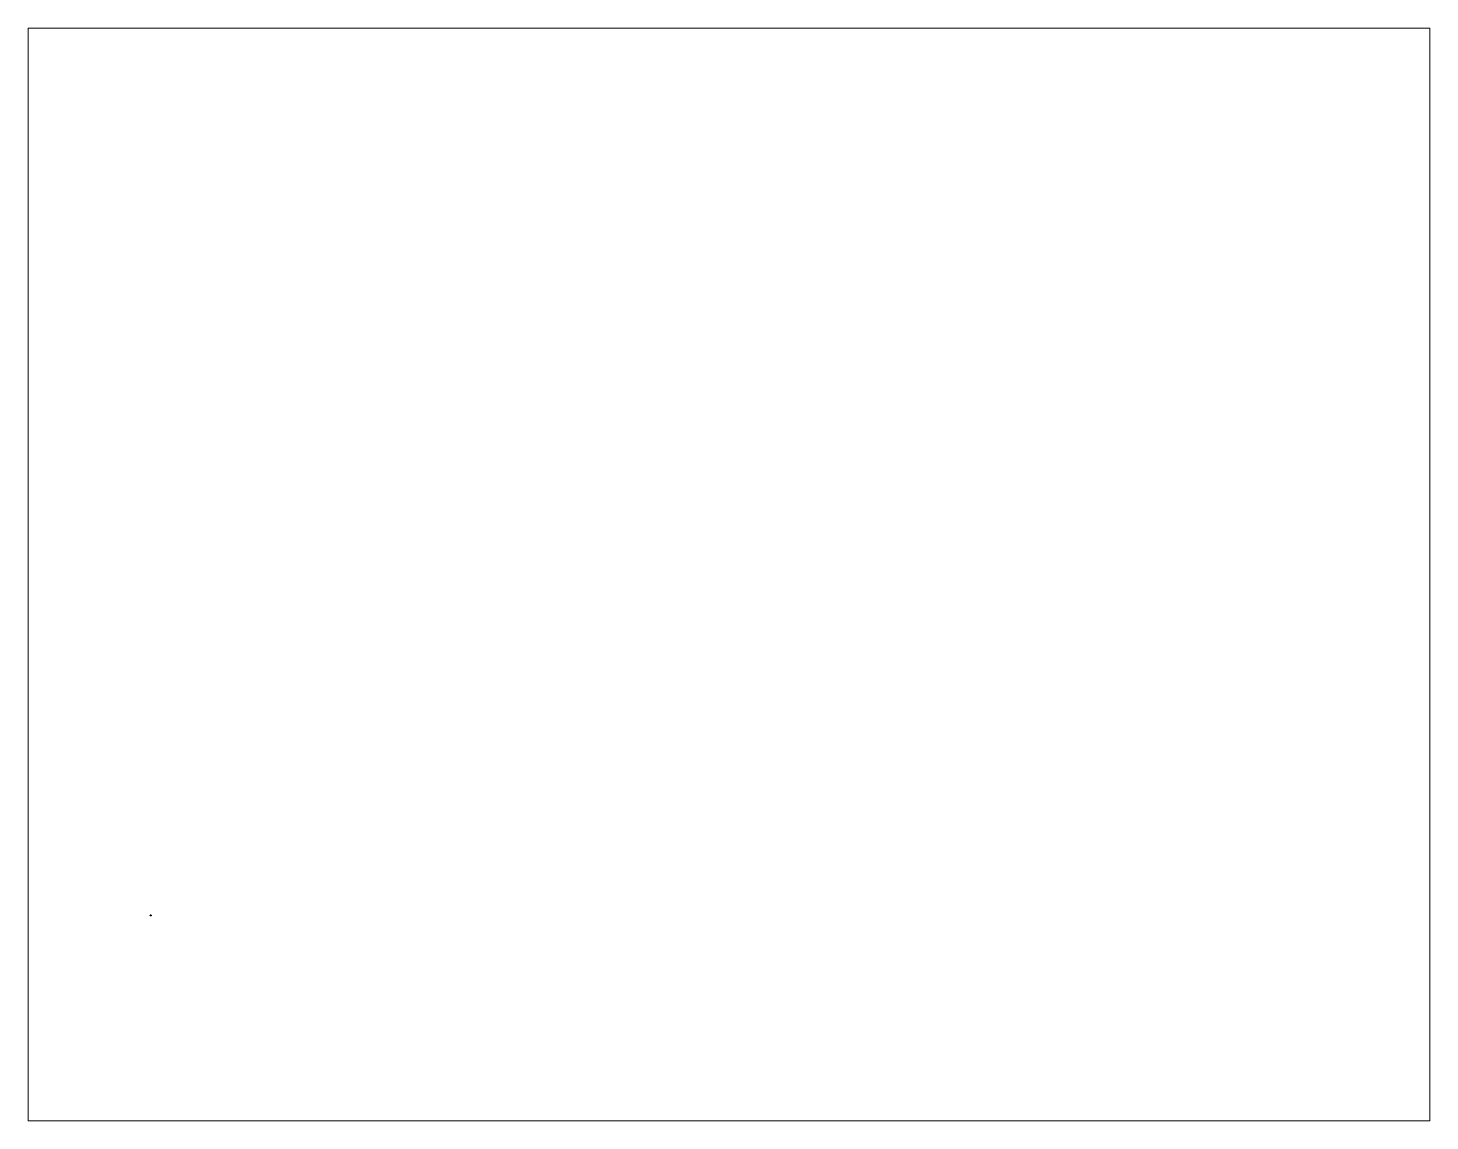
# Paper-space layout 'Layout2' of a CAD drawing. Header units: millimetres. Extents: x 26 to 233, y 20 to 181.
# The model-space entities are those that its viewports show. They can reach past a viewport. Long polylines and large blocks are cut down to what shows.
import ezdxf

# ---------------------------------------------------------------- set-up
doc = ezdxf.new("R2010")
doc.units = ezdxf.units.MM
doc.linetypes.add('AUSGEZOGEN', pattern=[0])
for name, color, linetype, lineweight in [('cocina', 11, 'Continuous', 20), ('ladrilloVisto', 18, 'Continuous', 30), ('Muebles', 6, 'Continuous', 20), ('Puertas', 30, 'Continuous', 20), ('Ventanas', 3, 'Continuous', 5)]:
    doc.layers.add(name, color=color, linetype=linetype, lineweight=lineweight)
for name, color, linetype in [('LAYER4', 4, 'Continuous'), ('LAYER7', 7, 'Continuous'), ('OBJECT01', 7, 'Continuous'), ('OBJECT02', 7, 'Continuous'), ('OBJECT03', 7, 'Continuous'), ('OBJECT04', 7, 'Continuous'), ('OBJECT06', 7, 'Continuous'), ('sanitarios', 140, 'Continuous'), ('tabiqueInterior', 18, 'Continuous'), ('trayectorias', 18, 'Continuous')]:
    doc.layers.add(name, color=color, linetype=linetype)
doc.layers.get('Puertas').off()
doc.styles.add('ATTR', font='romans.shx', dxfattribs={"width": 0.8, "height": 1.2})

# ---------------------------------------------------------------- blocks, each defined once
blk = doc.blocks.new('ventana 1.00')
for p, q in [((0, 0), (0, 0)), ((0, 0), (1, 0)), ((1, 0), (1, 0)), ((1, 0), (0, 0))]:
    blk.add_line(p, q)
blk = doc.blocks.new('SERVICIO1')
at = {"layer": 'sanitarios'}
blk.add_line((0, 0), (0, 0), dxfattribs=at)
blk.add_line((0, 0), (0, 0), dxfattribs=at)
blk.add_line((0, 0), (0, 0), dxfattribs=at)
blk.add_line((0, 0), (0, 0), dxfattribs=at)
blk.add_line((0, 0), (0, 0), dxfattribs=at)
blk.add_line((0, 0), (0, 0), dxfattribs=at)
blk.add_line((0, 0), (0, 0), dxfattribs=at)
blk.add_line((0, 0), (0, 0), dxfattribs=at)
blk.add_line((0, 0), (0, 0), dxfattribs=at)
blk.add_line((0, 0), (0, 0), dxfattribs=at)
blk.add_line((0, 0), (0, 0), dxfattribs=at)
blk.add_line((0, 0), (0, 0), dxfattribs=at)
blk.add_line((0, 0), (0, 0), dxfattribs=at)
blk.add_line((0, 0), (0, 0), dxfattribs=at)
blk.add_line((0, 0), (0, 0), dxfattribs=at)
blk.add_line((0, 0), (0, 0), dxfattribs=at)
blk.add_line((0, 0), (0, 0), dxfattribs=at)
blk.add_line((0, 0), (0, 0), dxfattribs=at)
blk.add_line((0, 0), (0, 0), dxfattribs=at)
blk.add_line((0, 0), (0, 0), dxfattribs=at)
blk.add_line((0, 0), (0, 0), dxfattribs=at)
blk.add_line((0, 0), (0, 0), dxfattribs=at)
blk.add_line((0, 0), (0, 0), dxfattribs=at)
blk.add_line((0, 0), (0, 0), dxfattribs=at)
blk.add_line((0, 0), (0, 0), dxfattribs=at)
blk.add_line((0, 0), (0, 0), dxfattribs=at)
blk.add_line((0, 0), (0, 0), dxfattribs=at)
blk.add_line((0, 0), (0, 0), dxfattribs=at)
blk.add_line((0, 0), (0, 0), dxfattribs=at)
blk.add_line((0, 0), (0, 0), dxfattribs=at)
for start, end in [(0.1843, 90.1843), (0.1843, 90.1843), (90.1843, 180.1843), (90.1843, 180.1843), (180.1843, 270.1843), (270.1843, 0.1843), (180.1843, 270.1843), (270.1843, 0.1843)]:
    blk.add_arc((0, 0), 0.01, start, end, dxfattribs=at)
blk.add_ellipse((0, 0), major_axis=(-0.226, 0), ratio=0.766867, dxfattribs=at)
blk.add_open_spline([(-1, 0), (-1, 0), (-1, 0), (-1, 0), (0, 0), (0, 0), (0, 0), (0, 0), (0, 0), (0, 0), (0, 0), (-1, 0), (-1, 0), (-1, 0), (-1, 0), (-1, 0)], degree=3, knots=[0, 0, 0, 0, 1.010051, 1.010051, 2.020101, 2.020101, 3.030152, 3.030152, 4.040202, 4.040202, 5.050253, 5.050253, 6.060304, 6.060304, 6.283185, 6.283185, 6.283185, 6.283185], dxfattribs=at)
blk = doc.blocks.new('lavamanos')
at = {"layer": 'sanitarios'}
blk.add_line((0, 0), (0, 0), dxfattribs=at)
blk.add_line((0, 0), (0, 0), dxfattribs=at)
blk.add_line((0, 0), (0, 0), dxfattribs=at)
blk.add_line((0, 0), (0, 0), dxfattribs=at)
blk.add_line((0, 0), (0, 0), dxfattribs=at)
blk.add_line((0, 0), (0, 0), dxfattribs=at)
blk.add_line((0, 0), (0, 0), dxfattribs=at)
blk.add_lwpolyline([(0, 0), (0, 0, 0.414214), (0, 0), (0, 0, 0.414214), (0, 0), (0, 0, 0.414214), (0, 0), (0, 0, 0.414214), (0, 0), (0, 0)], format="xyb", dxfattribs=at)
blk.add_lwpolyline([(0, 0), (0, 0), (0, 0), (0, 0)], dxfattribs=at)
for radius in [0.0257, 0.0178, 0.0257, 0.0178]:
    blk.add_circle((0, 0), radius, dxfattribs=at)
for radius, start, end in [(0.322, 141.0196, 218.8397), (0.362, 137.7442, 222.1151), (0.02, 89.9297, 141.0196), (0.02, 89.9297, 137.7442), (0.01, 359.9297, 89.9297), (0.02, 359.9297, 89.9297), (0.0203, 89.875, 269.875), (0.02, 218.8397, 269.9297), (0.02, 222.1151, 269.9297), (0.01, 269.9297, 359.9297), (0.02, 269.9297, 359.9297)]:
    blk.add_arc((0, 0), radius, start, end, dxfattribs=at)
blk = doc.blocks.new('ventana 0.50')
at = {"layer": 'Ventanas', "ltscale": 0.01}
for p, q in [((0, 0), (1, 0)), ((0, 0), (0, 0)), ((1, 0), (1, 0)), ((0, 0), (1, 0)), ((1, 0), (0, 0))]:
    blk.add_line(p, q, dxfattribs=at)
blk = doc.blocks.new('Sillon 2 asientos')
at = {"layer": 'Muebles'}
for p, q in [((-1, 0), (1, 0)), ((1, 0), (-1, 0)), ((-1, 0), (-1, 0)), ((-1, 0), (-1, 0)), ((-1, 0), (-1, -1)), ((-1, -1), (1, -1)), ((0, -1), (0, 0)), ((1, 0), (1, 0))]:
    blk.add_line(p, q, dxfattribs=at)
at = {"layer": 'Muebles', "lineweight": 20}
for p, q in [((1, 0), (1, 0)), ((-1, 0), (1, 0)), ((0, 0), (0, 0))]:
    blk.add_line(p, q, dxfattribs=at)
at = {"layer": 'Muebles', "lineweight": 9}
for p, q in [((0, -1), (0, 0)), ((1, -1), (1, 0)), ((1, -1), (1, 0))]:
    blk.add_line(p, q, dxfattribs=at)
blk = doc.blocks.new('Sillon 1 asiento')
at = {"layer": 'Muebles'}
for p, q in [((0, 0), (0, 0)), ((0, -1), (0, 0)), ((0, 0), (0, -1)), ((0, 0), (0, 0)), ((0, 0), (0, 0)), ((0, 0), (0, 0)), ((0, 0), (0, 0)), ((0, 0), (0, 0)), ((0, -1), (0, -1))]:
    blk.add_line(p, q, dxfattribs=at)
at = {"layer": 'Muebles', "lineweight": 20}
blk.add_line((0, 0), (0, 0), dxfattribs=at)
blk.add_line((0, 0), (0, 0), dxfattribs=at)
at = {"layer": 'Muebles', "lineweight": 9}
blk.add_line((0, -1), (0, 0), dxfattribs=at)
blk.add_line((0, -1), (0, 0), dxfattribs=at)
blk = doc.blocks.new('Bed - Queen')
at = {"linetype": 'Continuous'}
for p, q in [((0, -80.00003), (0, 0)), ((0, 0), (59.99999, 0)), ((59.99999, 0), (59.99999, -80.00003)), ((0, -14.4), (44.8, -14.4)), ((44.8, -16.8), (0, -16.8)), ((59.99999, -80.00003), (0, -80.00003)), ((7.99999, -1.2), (28.79998, -1.2)), ((7.99999, -14.4), (7.99999, -1.2)), ((28.79998, -1.2), (28.79998, -14.4)), ((31.19999, -1.2), (51.99999, -1.2)), ((31.19999, -14.4), (31.19999, -1.2)), ((59.99999, -29.6), (44.8, -14.4)), ((44.8, -14.4), (44.8, -29.6)), ((44.8, -29.6), (59.99999, -29.6)), ((51.99999, -16.4), (46.79936, -16.4)), ((51.99999, -1.2), (51.99999, -16.4))]:
    blk.add_line(p, q, dxfattribs=at)
blk = doc.blocks.new('Lavaplatos 01')
at = {"layer": 'cocina'}
for p, q in [((0, 1), (0, 1)), ((0, 0), (0, 0)), ((0, 0), (0, 0)), ((0, 0), (0, 0))]:
    blk.add_line(p, q, dxfattribs=at)
at = {"layer": 'cocina', "lineweight": 9}
blk.add_line((0, 0), (0, 0), dxfattribs=at)
blk.add_line((0, 0), (0, 0), dxfattribs=at)
blk.add_line((0, 0), (0, 0), dxfattribs=at)
blk.add_line((0, 0), (0, 0), dxfattribs=at)
blk.add_line((0, 0), (0, 0), dxfattribs=at)
blk.add_line((0, 0), (0, 0), dxfattribs=at)
blk.add_line((0, 0), (0, 0), dxfattribs=at)
blk.add_line((0, 0), (0, 0), dxfattribs=at)
blk.add_line((0, 0), (0, 0), dxfattribs=at)
blk.add_line((0, 0), (0, 0), dxfattribs=at)
blk.add_line((0, 0), (0, 0), dxfattribs=at)
blk.add_line((0, 0), (0, 0), dxfattribs=at)
at = {"layer": 'cocina'}
for major_axis, start_param, end_param in [((0.0355, 0.0355), 0.785398, 2.356194), ((-0.0355, 0.0355), 3.926991, 5.497787), ((-0.0355, 0.0355), 0.785398, 2.356194), ((0.0355, 0.0355), 3.926991, 5.497787)]:
    blk.add_ellipse((0, 0), major_axis=major_axis, ratio=1, start_param=start_param, end_param=end_param, dxfattribs=at)
at = {"layer": 'cocina', "lineweight": 9}
for major_axis, start_param, end_param in [((0.0105, 0.0105), 0.785398, 2.356194), ((-0.0105, 0.0105), 0.785398, 2.356194), ((0.0221, 0.0221), 3.926991, 5.497787), ((-0.0218, 0.0218), 0.785398, 2.356194), ((0.0218, 0.0218), 0.785398, 2.356194), ((-0.0221, 0.0221), 3.926991, 5.497787), ((-0.0105, 0.0105), 3.926991, 5.497787), ((0.0105, 0.0105), 3.926991, 5.497787), ((0.0218, 0.0218), 0.785398, 2.356194), ((-0.0218, 0.0218), 3.926991, 5.497787), ((0.0218, 0.0218), 3.926991, 5.497787), ((-0.0218, 0.0218), 0.785398, 2.356194)]:
    blk.add_ellipse((0, 0), major_axis=major_axis, ratio=1, start_param=start_param, end_param=end_param, dxfattribs=at)
at = {"layer": 'cocina', "lineweight": 0}
for major_axis, start_param, end_param in [((0.0288, 0.0288), 5.497787, 11.780972), ((-0.0189, 0.0189), 3.926991, 10.210176), ((-0.0288, 0.0288), 3.926991, 10.210176), ((0.0189, 0.0189), 5.497787, 11.780972)]:
    blk.add_ellipse((0, 0), major_axis=major_axis, ratio=1, start_param=start_param, end_param=end_param, dxfattribs=at)
blk = doc.blocks.new('Mesa 4 personas')
at = {"layer": 'Muebles', "lineweight": 20}
for p, q in [((-1, 1), (-1, 1)), ((-1, 1), (-1, 1)), ((-1, 0), (-1, 0)), ((0, 1), (0, 1)), ((0, 1), (0, 1)), ((0, 0), (0, 0)), ((-1, 0), (-1, 0)), ((0, 0), (0, 0))]:
    blk.add_line(p, q, dxfattribs=at)
at = {"layer": 'Muebles'}
for p, q in [((-1, 1), (-1, 0)), ((-1, 0), (-1, 1)), ((-1, 1), (-1, 1)), ((-1, 1), (0, 1)), ((0, 1), (-1, 1)), ((-1, 1), (-1, 1)), ((-1, 0), (-1, 0)), ((0, 1), (0, 1)), ((0, 1), (0, 0)), ((0, 0), (0, 1)), ((0, 1), (0, 1)), ((0, 0), (0, 0)), ((-1, 0), (-1, 0)), ((0, 0), (-1, 0)), ((-1, 0), (0, 0)), ((0, 0), (0, 0))]:
    blk.add_line(p, q, dxfattribs=at)
at = {"layer": 'Muebles', "ltscale": 0.5}
blk.add_lwpolyline([(0, 0, -1), (-1, 0), (-1, 1, -1), (0, 1)], format="xyb", close=True, dxfattribs=at)
blk.add_lwpolyline([(0, 0, -1), (-1, 0), (-1, 1, -1), (0, 1)], format="xyb", close=True, dxfattribs=at)
at = {"layer": 'Muebles'}
for centre, radius, start, end in [((-1, 1), 0.0197, 90.2387, 180.2387), ((-1, 1), 0.0197, 0.2387, 90.2387), ((-1, 1), 0.0208, 90.2387, 180.2387), ((-1, 1), 0.0208, 180.2387, 270.2387), ((-1, 0), 0.0197, 270.2387, 0.2387), ((-1, 0), 0.0197, 180.2387, 270.2387), ((0, 1), 0.0197, 90.2387, 180.2387), ((0, 1), 0.0197, 0.2387, 90.2387), ((0, 1), 0.0208, 0.2387, 90.2387), ((0, 1), 0.0208, 270.2387, 0.2387), ((0, 0), 0.0197, 270.2387, 0.2387), ((0, 0), 0.0197, 180.2387, 270.2387), ((-1, 0), 0.0208, 90.2387, 180.2387), ((-1, 0), 0.0208, 180.2387, 270.2387), ((0, 0), 0.0208, 0.2387, 90.2387), ((0, 0), 0.0208, 270.2387, 0.2387)]:
    blk.add_arc(centre, radius, start, end, dxfattribs=at)
blk = doc.blocks.new('B33')
for centre, radius, start, end in [((0.2, -0.2), 0.17, 98.25579, 171.81884), ((0.9, -0.3), 0.88, 171.81884, 188.18116), ((0.2, -0.5), 0.17, 188.18116, 261.74421), ((0.5, -2.1), 2, 81.74421, 98.25579), ((0.5, 1.4), 2, 261.74421, 278.25579), ((0.7, -0.2), 0.17, 8.18116, 81.74421), ((0.7, -0.5), 0.17, 278.25579, 351.81884), ((0, -0.3), 0.88, 351.81884, 8.18116)]:
    blk.add_arc(centre, radius, start, end)
blk = doc.blocks.new('B11')
for p, q in [((0, -0.6), (0, -0.1)), ((1, -0.6), (1, -0.1))]:
    blk.add_line(p, q)
for centre, radius, start, end in [((0.1, -0.1), 0.1, 97.48952, 180), ((0.1, -0.6), 0.1, 180, 262.51048), ((0.5, -3), 3, 82.51048, 97.48952), ((0.5, 2.3), 3, 262.51048, 277.48952), ((0.9, -0.1), 0.1, 0, 82.51048), ((0.9, -0.6), 0.1, 277.48952, 0)]:
    blk.add_arc(centre, radius, start, end)
blk = doc.blocks.new('BANO160')
blk.add_lwpolyline([(0.03, 0.35, 0.41421356), (0.01, 0.33), (0.01, -0.33, 0.41421356), (0.03, -0.35), (1.59, -0.35, 0.41421356), (1.61, -0.33), (1.61, 0.33, 0.41421356), (1.59, 0.35)], format="xyb", close=True)
for radius in [0.0275, 0.0225]:
    blk.add_circle((0.32, 0), radius)
at = {"xscale": 1.6, "zscale": 1.6}
for name in ['B11', 'B33']:
    blk.add_blockref(name, (0.03, 0.35), dxfattribs=at)
blk = doc.blocks.new('banera_01')
blk.add_blockref('BANO160', (-1, 1))
blk = doc.blocks.new('36X36 Single Shower Stall PV')
for p, q in [((2, -2), (16.9557, -16.9557)), ((2, -34), (16.9402, -19.0598)), ((19, -18), (17, -18)), ((18, -19), (18, -17)), ((19.0558, -16.9443), (33.9999, -2)), ((19.0635, -19.0634), (33.9999, -34))]:
    blk.add_line(p, q)
for points in [[(0, -36), (0, 0), (35.9999, 0), (35.9999, -36)], [(2, -34), (2, -2), (33.9999, -2), (33.9999, -34)]]:
    blk.add_lwpolyline(points, close=True)
for radius in [1.5, 1]:
    blk.add_circle((18, -18), radius)
at = {"style": 'ATTR', "width": 0.8, "flags": 9}
blk.add_attdef('ESTCODE', (0, 0), '', height=0.000000923, dxfattribs=at)
blk = doc.blocks.new('ducha_36x36-2d-planta')
blk.add_blockref('36X36 Single Shower Stall PV', (236, 189))
blk = doc.blocks.new('armarioEmpotrado')
at = {"layer": 'Muebles'}
blk.add_line((189, 177), (189, 178), dxfattribs=at)
at = {"layer": 'Muebles', "ltscale": 0.01}
for p, q in [((189, 178), (190, 178)), ((190, 177), (189, 177)), ((190, 178), (190, 177))]:
    blk.add_line(p, q, dxfattribs=at)
blk = doc.blocks.new('muebleCocina')
at = {"layer": 'cocina'}
for p, q in [((196, 179), (196, 180)), ((196, 180), (198, 180)), ((197, 179), (196, 179)), ((196, 176), (196, 177)), ((196, 177), (197, 177)), ((198, 176), (196, 176)), ((197, 177), (197, 179)), ((198, 180), (198, 176))]:
    blk.add_line(p, q, dxfattribs=at)
blk = doc.blocks.new('3d_poltrona_02')
at = {"color": 0}
mesh = blk.add_polyface(dxfattribs=at)
corners = [(50, -442, 710), (73, 548, 603), (50, 441, 710), (16, -442, 865), (1, 395, 934), (96, 441, 496), (94, -482, 504), (5, -420, 918), (0, -367, 940), (10, 436, 894), (57, 517, 679), (89, 517, 527), (96, -442, 496), (82, -540, 562), (64, -540, 644), (10, -436, 894), (1, -395, 934), (0, 367, 940), (5, 420, 918), (16, 441, 865), (52, 482, 702), (64, 540, 644), (82, 540, 562), (94, 482, 504), (204, 441, 0), (204, -442, 0), (89, -517, 527), (73, -549, 603), (57, -517, 679), (52, -482, 702)]
mesh.append_faces([[corners[k] for k in face] for face in [(7, 3, 15), (8, 7, 16), (4, 8, 17), (9, 4, 18), (2, 9, 19), (10, 2, 20), (1, 10, 21), (11, 1, 22), (5, 11, 23), (12, 24, 25), (13, 6, 26), (14, 13, 27), (0, 28, 29)]], dxfattribs={"vtx0": -1, "color": 0})
mesh.append_faces([[corners[k] for k in face] for face in [(6, 5, 12)]], dxfattribs={"vtx0": -1, "vtx1": -1, "color": 0})
mesh.append_faces([[corners[k] for k in face] for face in [(0, 2, 1), (2, 3, 4), (0, 1, 5), (0, 5, 6), (4, 3, 7), (4, 7, 8), (2, 4, 9), (1, 2, 10), (5, 1, 11), (0, 6, 13), (0, 13, 14)]], dxfattribs={"vtx0": -1, "vtx1": -1, "vtx2": -1, "color": 0})
mesh.append_faces([[corners[k] for k in face] for face in [(2, 0, 3), (12, 5, 24), (0, 14, 28)]], dxfattribs={"vtx0": -1, "vtx2": -1, "color": 0})
mesh = blk.add_polyface(dxfattribs=at)
corners = [(160, 436, 894), (166, 441, 865), (16, 441, 865), (10, 436, 894), (5, 420, 918), (155, 420, 918), (1, 395, 934), (151, 395, 934), (0, 367, 940), (150, 366, 940)]
mesh.append_faces([[corners[k] for k in face] for face in [(4, 0, 3)]], dxfattribs={"vtx0": -1, "color": 0})
mesh.append_faces([[corners[k] for k in face] for face in [(6, 7, 4)]], dxfattribs={"vtx1": -1, "color": 0})
mesh.append_faces([[corners[k] for k in face] for face in [(0, 1, 2), (2, 3, 0), (4, 5, 0), (7, 5, 4), (8, 9, 7), (7, 6, 8)]], dxfattribs={"vtx2": -1, "color": 0})
mesh = blk.add_polyface(dxfattribs=at)
corners = [(0, 366, 940), (150, -367, 940), (150, 366, 940), (0, -367, 940)]
mesh.append_faces([[corners[k] for k in face] for face in [(0, 1, 2)]], dxfattribs={"vtx0": -1, "color": 0})
mesh.append_faces([[corners[k] for k in face] for face in [(0, 3, 1)]], dxfattribs={"vtx2": -1, "color": 0})
mesh = blk.add_polyface(dxfattribs=at)
corners = [(166, 441, 865), (50, 441, 710), (16, 441, 865), (200, 441, 710), (940, 441, 496), (940, 441, 0), (204, 441, 0), (96, 441, 496)]
mesh.append_faces([[corners[k] for k in face] for face in [(0, 1, 2)]], dxfattribs={"vtx0": -1, "color": 0})
mesh.append_faces([[corners[k] for k in face] for face in [(0, 3, 1), (4, 5, 6), (6, 7, 4)]], dxfattribs={"vtx2": -1, "color": 0})
mesh = blk.add_polyface(dxfattribs=at)
corners = [(223, 334, 603), (940, 334, 603), (214, 343, 644), (940, 343, 644), (940, 366, 679), (207, 366, 679), (940, 401, 702), (202, 401, 702), (200, 441, 710), (940, 441, 710), (50, 441, 710), (940, 482, 702), (52, 482, 702), (940, 517, 679), (57, 517, 679), (940, 540, 644), (64, 540, 644), (73, 548, 603), (940, 548, 603), (940, 540, 562), (82, 540, 562), (940, 517, 527), (89, 517, 527), (940, 482, 504), (94, 482, 504), (96, 441, 496), (940, 441, 496)]
mesh.append_faces([[corners[k] for k in face] for face in [(8, 6, 9), (14, 15, 16), (22, 23, 24)]], dxfattribs={"vtx0": -1, "color": 0})
mesh.append_faces([[corners[k] for k in face] for face in [(0, 1, 2), (16, 15, 17), (24, 23, 25)]], dxfattribs={"vtx1": -1, "color": 0})
mesh.append_faces([[corners[k] for k in face] for face in [(10, 8, 11)]], dxfattribs={"vtx1": -1, "vtx2": -1, "color": 0})
mesh.append_faces([[corners[k] for k in face] for face in [(1, 3, 2), (2, 3, 4), (4, 5, 2), (4, 6, 7), (7, 5, 4), (8, 7, 6), (11, 12, 10), (8, 9, 11), (11, 13, 14), (14, 12, 11), (14, 13, 15), (15, 18, 17), (17, 18, 19), (19, 20, 17), (19, 21, 22), (22, 20, 19), (22, 21, 23), (23, 26, 25)]], dxfattribs={"vtx2": -1, "color": 0})
mesh = blk.add_polyface(dxfattribs=at)
corners = [(202, -401, 702), (214, 343, 644), (150, -367, 940), (160, 436, 894), (207, -366, 679), (155, -420, 918), (151, 395, 934), (207, 366, 679), (223, 334, 603), (214, -343, 644), (166, -442, 865), (151, -395, 934), (150, 366, 940), (155, 420, 918), (166, 441, 865), (202, 401, 702), (200, 441, 710), (278, 334, 350), (223, -335, 603), (278, -335, 350), (200, -442, 710), (160, -436, 894)]
mesh.append_faces([[corners[k] for k in face] for face in [(0, 1, 2), (1, 3, 2), (2, 5, 0), (3, 6, 2), (5, 10, 0)]], dxfattribs={"vtx0": -1, "vtx1": -1, "vtx2": -1, "color": 0})
mesh.append_faces([[corners[k] for k in face] for face in [(4, 8, 1), (7, 14, 3), (9, 17, 8)]], dxfattribs={"vtx0": -1, "vtx2": -1, "color": 0})
mesh.append_faces([[corners[k] for k in face] for face in [(0, 4, 1), (1, 7, 3), (4, 9, 8), (7, 15, 14), (9, 18, 17)]], dxfattribs={"vtx1": -1, "vtx2": -1, "color": 0})
mesh.append_faces([[corners[k] for k in face] for face in [(2, 11, 5), (6, 12, 2), (3, 13, 6), (15, 16, 14), (18, 19, 17), (10, 20, 0), (5, 21, 10)]], dxfattribs={"vtx2": -1, "color": 0})
mesh = blk.add_polyface(dxfattribs=at)
corners = [(204, 441, 0), (940, 441, 0), (940, -442, 0), (204, -442, 0)]
mesh.append_faces([[corners[k] for k in face] for face in [(0, 1, 2), (2, 3, 0)]], dxfattribs={"vtx2": -1, "color": 0})
mesh = blk.add_polyface(dxfattribs=at)
corners = [(278, 334, 350), (940, 334, 350), (940, 334, 603), (223, 334, 603)]
mesh.append_faces([[corners[k] for k in face] for face in [(0, 1, 2), (2, 3, 0)]], dxfattribs={"vtx2": -1, "color": 0})
mesh = blk.add_polyface(dxfattribs=at)
corners = [(278, 334, 350), (940, -335, 350), (940, 334, 350), (278, -335, 350)]
mesh.append_faces([[corners[k] for k in face] for face in [(0, 1, 2)]], dxfattribs={"vtx0": -1, "color": 0})
mesh.append_faces([[corners[k] for k in face] for face in [(0, 3, 1)]], dxfattribs={"vtx2": -1, "color": 0})
mesh = blk.add_polyface(dxfattribs=at)
corners = [(940, 334, 350), (940, -335, 350), (940, -442, 0), (940, 441, 0), (940, -442, 496), (940, -517, 679), (940, 343, 644), (940, 441, 496), (940, 482, 702), (940, -517, 527), (940, -549, 603), (940, -442, 710), (940, -366, 679), (940, 401, 702), (940, 540, 644), (940, 540, 562), (940, 482, 504), (940, -482, 504), (940, -540, 562), (940, -540, 644), (940, -482, 702), (940, -401, 702), (940, -343, 644), (940, -335, 603), (940, 334, 603), (940, 366, 679), (940, 441, 710), (940, 517, 679), (940, 548, 603), (940, 517, 527)]
mesh.append_faces([[corners[k] for k in face] for face in [(1, 5, 4), (3, 6, 0), (7, 8, 6), (5, 9, 4), (5, 10, 9), (1, 11, 5), (1, 12, 11), (8, 13, 6), (7, 14, 8), (7, 15, 14)]], dxfattribs={"vtx0": -1, "vtx1": -1, "vtx2": -1, "color": 0})
mesh.append_faces([[corners[k] for k in face] for face in [(1, 4, 2), (1, 22, 12)]], dxfattribs={"vtx0": -1, "vtx2": -1, "color": 0})
mesh.append_faces([[corners[k] for k in face] for face in [(0, 1, 2), (2, 3, 0), (3, 7, 6), (7, 16, 15)]], dxfattribs={"vtx1": -1, "vtx2": -1, "color": 0})
mesh.append_faces([[corners[k] for k in face] for face in [(9, 17, 4), (10, 18, 9), (5, 19, 10), (11, 20, 5), (12, 21, 11), (1, 23, 22), (6, 24, 0), (13, 25, 6), (8, 26, 13), (14, 27, 8), (15, 28, 14), (16, 29, 15)]], dxfattribs={"vtx2": -1, "color": 0})
mesh = blk.add_polyface(dxfattribs=at)
corners = [(166, -442, 865), (160, -436, 894), (10, -436, 894), (16, -442, 865), (155, -420, 918), (5, -420, 918), (1, -395, 934), (151, -395, 934), (150, -367, 940), (0, -367, 940)]
mesh.append_faces([[corners[k] for k in face] for face in [(2, 4, 5)]], dxfattribs={"vtx0": -1, "color": 0})
mesh.append_faces([[corners[k] for k in face] for face in [(5, 4, 6)]], dxfattribs={"vtx1": -1, "color": 0})
mesh.append_faces([[corners[k] for k in face] for face in [(0, 1, 2), (2, 3, 0), (2, 1, 4), (4, 7, 6), (6, 7, 8), (8, 9, 6)]], dxfattribs={"vtx2": -1, "color": 0})
mesh = blk.add_polyface(dxfattribs=at)
corners = [(16, -442, 865), (50, -442, 710), (200, -442, 710), (166, -442, 865), (204, -442, 0), (940, -442, 0), (96, -442, 496), (940, -442, 496)]
mesh.append_faces([[corners[k] for k in face] for face in [(4, 5, 6)]], dxfattribs={"vtx1": -1, "color": 0})
mesh.append_faces([[corners[k] for k in face] for face in [(0, 1, 2), (2, 3, 0), (5, 7, 6)]], dxfattribs={"vtx2": -1, "color": 0})
mesh = blk.add_polyface(dxfattribs=at)
corners = [(73, -549, 603), (940, -549, 603), (940, -540, 644), (64, -540, 644), (940, -517, 679), (57, -517, 679), (940, -482, 702), (52, -482, 702), (200, -442, 710), (50, -442, 710), (940, -442, 710), (940, -401, 702), (202, -401, 702), (940, -366, 679), (207, -366, 679), (214, -343, 644), (940, -343, 644), (940, -335, 603), (223, -335, 603), (940, -442, 496), (940, -482, 504), (94, -482, 504), (96, -442, 496), (940, -517, 527), (89, -517, 527), (82, -540, 562), (940, -540, 562)]
mesh.append_faces([[corners[k] for k in face] for face in [(5, 6, 7), (12, 13, 14), (21, 23, 24)]], dxfattribs={"vtx0": -1, "color": 0})
mesh.append_faces([[corners[k] for k in face] for face in [(14, 13, 15), (24, 23, 25)]], dxfattribs={"vtx1": -1, "color": 0})
mesh.append_faces([[corners[k] for k in face] for face in [(7, 6, 8)]], dxfattribs={"vtx1": -1, "vtx2": -1, "color": 0})
mesh.append_faces([[corners[k] for k in face] for face in [(0, 1, 2), (2, 3, 0), (2, 4, 5), (5, 3, 2), (5, 4, 6), (8, 9, 7), (6, 10, 8), (11, 12, 8), (8, 10, 11), (12, 11, 13), (13, 16, 15), (15, 16, 17), (17, 18, 15), (19, 20, 21), (21, 22, 19), (21, 20, 23), (23, 26, 25), (25, 26, 1), (1, 0, 25)]], dxfattribs={"vtx2": -1, "color": 0})
mesh = blk.add_polyface(dxfattribs=at)
corners = [(940, -335, 350), (278, -335, 350), (223, -335, 603), (940, -335, 603)]
mesh.append_faces([[corners[k] for k in face] for face in [(0, 1, 2), (2, 3, 0)]], dxfattribs={"vtx2": -1, "color": 0})
blk = doc.blocks.new('3d_divano_04')
at = {"color": 0}
mesh = blk.add_polyface(dxfattribs=at)
corners = [(0, -1044, -1158), (0, 1005, -962), (0, 1070, -1119), (0, -1044, -988), (0, 959, -1193), (0, 1005, -1184), (0, 1070, -1027), (0, -959, -953), (0, -1079, -1073), (0, -959, -1193), (0, 959, -1664), (0, 1044, -1158), (0, 1079, -1073), (0, 1044, -988), (0, 959, -953), (0, -1005, -962), (0, -1070, -1027), (0, -1070, -1119), (0, -1005, -1184), (0, -959, -1664)]
mesh.append_faces([[corners[k] for k in face] for face in [(0, 1, 2), (0, 3, 1), (2, 4, 0), (1, 6, 2), (3, 7, 1), (0, 8, 3), (4, 9, 0)]], dxfattribs={"vtx0": -1, "vtx1": -1, "vtx2": -1, "color": 0})
mesh.append_faces([[corners[k] for k in face] for face in [(2, 5, 4)]], dxfattribs={"vtx0": -1, "vtx2": -1, "color": 0})
mesh.append_faces([[corners[k] for k in face] for face in [(4, 10, 9)]], dxfattribs={"vtx1": -1, "vtx2": -1, "color": 0})
mesh.append_faces([[corners[k] for k in face] for face in [(2, 11, 5), (6, 12, 2), (1, 13, 6), (7, 14, 1), (3, 15, 7), (8, 16, 3), (0, 17, 8), (9, 18, 0), (10, 19, 9)]], dxfattribs={"vtx2": -1, "color": 0})
mesh = blk.add_polyface(dxfattribs=at)
corners = [(172, 839, -1073), (990, 848, -1027), (152, 848, -1027), (990, 839, -1073), (135, 874, -988), (990, 874, -988), (990, 913, -962), (124, 913, -962), (990, 959, -953), (120, 959, -953), (0, 959, -953), (0, 1005, -962), (990, 1005, -962), (990, 1044, -988), (0, 1044, -988), (990, 1070, -1027), (0, 1070, -1027), (990, 1079, -1073), (0, 1079, -1073), (0, 1070, -1119), (990, 1070, -1119), (990, 1044, -1158), (0, 1044, -1158), (990, 1005, -1184), (0, 1005, -1184), (990, 959, -1193), (120, 959, -1193), (0, 959, -1193)]
mesh.append_faces([[corners[k] for k in face] for face in [(0, 1, 2), (16, 17, 18)]], dxfattribs={"vtx0": -1, "color": 0})
mesh.append_faces([[corners[k] for k in face] for face in [(10, 8, 11)]], dxfattribs={"vtx0": -1, "vtx1": -1, "color": 0})
mesh.append_faces([[corners[k] for k in face] for face in [(24, 25, 26)]], dxfattribs={"vtx0": -1, "vtx2": -1, "color": 0})
mesh.append_faces([[corners[k] for k in face] for face in [(2, 1, 4), (18, 17, 19)]], dxfattribs={"vtx1": -1, "color": 0})
mesh.append_faces([[corners[k] for k in face] for face in [(0, 3, 1), (1, 5, 4), (4, 5, 6), (6, 7, 4), (7, 6, 8), (8, 9, 7), (8, 12, 11), (10, 9, 8), (11, 12, 13), (13, 14, 11), (13, 15, 16), (16, 14, 13), (16, 15, 17), (17, 20, 19), (19, 20, 21), (21, 22, 19), (21, 23, 24), (24, 22, 21), (26, 27, 24), (24, 23, 25)]], dxfattribs={"vtx2": -1, "color": 0})
mesh = blk.add_polyface(dxfattribs=at)
corners = [(120, 959, -1193), (990, 959, -1664), (0, 959, -1193), (0, 959, -1664), (990, 959, -1193)]
mesh.append_faces([[corners[k] for k in face] for face in [(0, 1, 2)]], dxfattribs={"vtx0": -1, "vtx1": -1, "color": 0})
mesh.append_faces([[corners[k] for k in face] for face in [(1, 3, 2), (0, 4, 1)]], dxfattribs={"vtx2": -1, "color": 0})
mesh = blk.add_polyface(dxfattribs=at)
corners = [(990, 959, -1664), (990, -959, -1664), (0, -959, -1664), (0, 959, -1664)]
mesh.append_faces([[corners[k] for k in face] for face in [(0, 1, 2), (2, 3, 0)]], dxfattribs={"vtx2": -1, "color": 0})
mesh = blk.add_polyface(dxfattribs=at)
corners = [(0, 959, -953), (120, -959, -953), (120, 959, -953), (0, -959, -953)]
mesh.append_faces([[corners[k] for k in face] for face in [(0, 1, 2)]], dxfattribs={"vtx0": -1, "color": 0})
mesh.append_faces([[corners[k] for k in face] for face in [(0, 3, 1)]], dxfattribs={"vtx2": -1, "color": 0})
mesh = blk.add_polyface(dxfattribs=at)
corners = [(124, -913, -962), (278, 839, -1314), (172, 839, -1073), (152, 848, -1027), (135, 874, -988), (135, -874, -988), (120, -959, -953), (124, 913, -962), (120, 959, -953), (152, -848, -1027), (172, -839, -1073), (278, -839, -1314)]
mesh.append_faces([[corners[k] for k in face] for face in [(0, 1, 2), (4, 6, 0)]], dxfattribs={"vtx0": -1, "vtx2": -1, "color": 0})
mesh.append_faces([[corners[k] for k in face] for face in [(2, 3, 0), (3, 4, 0), (0, 5, 1), (4, 7, 6), (5, 9, 1), (9, 10, 1)]], dxfattribs={"vtx1": -1, "vtx2": -1, "color": 0})
mesh.append_faces([[corners[k] for k in face] for face in [(7, 8, 6), (10, 11, 1)]], dxfattribs={"vtx2": -1, "color": 0})
mesh = blk.add_polyface(dxfattribs=at)
corners = [(278, 839, -1314), (990, 839, -1314), (990, 839, -1073), (172, 839, -1073)]
mesh.append_faces([[corners[k] for k in face] for face in [(0, 1, 2), (2, 3, 0)]], dxfattribs={"vtx2": -1, "color": 0})
mesh = blk.add_polyface(dxfattribs=at)
corners = [(278, -839, -1314), (990, -839, -1314), (990, 839, -1314), (278, 839, -1314)]
mesh.append_faces([[corners[k] for k in face] for face in [(0, 1, 2), (2, 3, 0)]], dxfattribs={"vtx2": -1, "color": 0})
mesh = blk.add_polyface(dxfattribs=at)
corners = [(990, 839, -1314), (990, -839, -1314), (990, -959, -1664), (990, 959, -1664), (990, -959, -1193), (990, -1044, -988), (990, 848, -1027), (990, 959, -1193), (990, 1005, -962), (990, -1044, -1158), (990, -1079, -1073), (990, -959, -953), (990, -874, -988), (990, 913, -962), (990, 1070, -1027), (990, 1070, -1119), (990, 1005, -1184), (990, -1005, -1184), (990, -1070, -1119), (990, -1070, -1027), (990, -1005, -962), (990, -913, -962), (990, -848, -1027), (990, -839, -1073), (990, 839, -1073), (990, 874, -988), (990, 959, -953), (990, 1044, -988), (990, 1079, -1073), (990, 1044, -1158)]
mesh.append_faces([[corners[k] for k in face] for face in [(1, 5, 4), (3, 6, 0), (7, 8, 6), (5, 9, 4), (5, 10, 9), (1, 11, 5), (1, 12, 11), (8, 13, 6), (7, 14, 8), (7, 15, 14)]], dxfattribs={"vtx0": -1, "vtx1": -1, "vtx2": -1, "color": 0})
mesh.append_faces([[corners[k] for k in face] for face in [(1, 4, 2), (1, 22, 12)]], dxfattribs={"vtx0": -1, "vtx2": -1, "color": 0})
mesh.append_faces([[corners[k] for k in face] for face in [(0, 1, 2), (2, 3, 0), (3, 7, 6), (7, 16, 15)]], dxfattribs={"vtx1": -1, "vtx2": -1, "color": 0})
mesh.append_faces([[corners[k] for k in face] for face in [(9, 17, 4), (10, 18, 9), (5, 19, 10), (11, 20, 5), (12, 21, 11), (1, 23, 22), (6, 24, 0), (13, 25, 6), (8, 26, 13), (14, 27, 8), (15, 28, 14), (16, 29, 15)]], dxfattribs={"vtx2": -1, "color": 0})
mesh = blk.add_polyface(dxfattribs=at)
corners = [(0, -1079, -1073), (990, -1079, -1073), (990, -1070, -1027), (0, -1070, -1027), (990, -1044, -988), (0, -1044, -988), (990, -1005, -962), (0, -1005, -962), (120, -959, -953), (0, -959, -953), (990, -959, -953), (990, -913, -962), (124, -913, -962), (990, -874, -988), (135, -874, -988), (152, -848, -1027), (990, -848, -1027), (172, -839, -1073), (990, -839, -1073), (990, -959, -1193), (990, -1005, -1184), (0, -1005, -1184), (0, -959, -1193), (990, -1044, -1158), (0, -1044, -1158), (0, -1070, -1119), (990, -1070, -1119)]
mesh.append_faces([[corners[k] for k in face] for face in [(5, 6, 7), (12, 13, 14), (21, 23, 24)]], dxfattribs={"vtx0": -1, "color": 0})
mesh.append_faces([[corners[k] for k in face] for face in [(14, 13, 15), (24, 23, 25)]], dxfattribs={"vtx1": -1, "color": 0})
mesh.append_faces([[corners[k] for k in face] for face in [(7, 6, 8)]], dxfattribs={"vtx1": -1, "vtx2": -1, "color": 0})
mesh.append_faces([[corners[k] for k in face] for face in [(0, 1, 2), (2, 3, 0), (2, 4, 5), (5, 3, 2), (5, 4, 6), (8, 9, 7), (6, 10, 8), (11, 12, 8), (8, 10, 11), (12, 11, 13), (13, 16, 15), (17, 15, 16), (16, 18, 17), (19, 20, 21), (21, 22, 19), (21, 20, 23), (23, 26, 25), (25, 26, 1), (1, 0, 25)]], dxfattribs={"vtx2": -1, "color": 0})
mesh = blk.add_polyface(dxfattribs=at)
corners = [(0, -959, -1193), (0, -959, -1664), (990, -959, -1664), (990, -959, -1193)]
mesh.append_faces([[corners[k] for k in face] for face in [(0, 1, 2), (2, 3, 0)]], dxfattribs={"vtx2": -1, "color": 0})
mesh = blk.add_polyface(dxfattribs=at)
corners = [(990, -839, -1314), (278, -839, -1314), (172, -839, -1073), (990, -839, -1073)]
mesh.append_faces([[corners[k] for k in face] for face in [(0, 1, 2), (2, 3, 0)]], dxfattribs={"vtx2": -1, "color": 0})
blk = doc.blocks.new('S-3d11f6')
at = {"color": 35}
for points in [[(1095, 0, 320), (-5, 0, 320), (1095, -100, 320), (-5, -100, 320)], [(95, -100, 320), (-5, -100, 320), (95, -450, 320), (-5, -450, 320)], [(1095, -450, 320), (-5, -450, 320), (1095, -550, 320), (-5, -550, 320)], [(95, -10), (5, -10), (95, -100), (5, -100)], [(95, -450), (5, -450), (95, -540), (5, -540)], [(95, -100, 100), (75, -100, 100), (95, -450, 100), (75, -450, 100)], [(995, -80, 100), (95, -80, 100), (995, -100, 100), (95, -100, 100)], [(995, -450, 100), (95, -450, 100), (995, -470, 100), (95, -470, 100)], [(1085, -10), (995, -10), (1085, -100), (995, -100)], [(1015, -100, 100), (995, -100, 100), (1015, -450, 100), (995, -450, 100)], [(1095, -100, 320), (995, -100, 320), (1095, -450, 320), (995, -450, 320)], [(1085, -450), (995, -450), (1085, -540), (995, -540)]]:
    blk.add_trace(points, dxfattribs=at)
at = {"color": 122}
blk.add_trace([(995, -100, 335), (95, -100, 335), (995, -450, 335), (95, -450, 335)], dxfattribs=at)
blk = doc.blocks.new('S-3d12a6')
at = {"color": 23}
for points in [[(20, 0, -780), (0, 0, -780), (20, -420, -780), (0, -420, -780)], [(0, 0, 380), (0, -420, 380), (450, 0, 380), (450, -420, 380)], [(0, 0, -800), (0, -420, -800), (450, 0, -800), (450, -420, -800)], [(20, 0, -780), (20, -20, -780), (430, 0, -780), (430, -20, -780)], [(450, 0, -780), (430, 0, -780), (450, -420, -780), (430, -420, -780)], [(20, -20), (20, -420), (430, -20), (430, -420)], [(20, -20, -400), (20, -420, -400), (430, -20, -400), (430, -420, -400)]]:
    blk.add_trace(points, dxfattribs=at)
blk = doc.blocks.new('3d_letto140_3')
at = {"color": 1}
for p, q in [((2488, 194, 1), (2489, 194, 1)), ((2488, 192, 1), (2488, 194, 1)), ((2488, 194, 1), (2489, 194, 1)), ((2488, 192, 1), (2488, 194, 1)), ((2489, 192, 1), (2488, 192, 1)), ((2489, 192, 1), (2488, 192, 1)), ((2489, 194, 1), (2489, 192, 1)), ((2489, 194, 1), (2489, 192, 1))]:
    blk.add_line(p, q, dxfattribs=at)
at = {"color": 2}
for p, q in [((2488, 194, 1), (2489, 194, 1)), ((2488, 192, 1), (2488, 194, 1)), ((2489, 192, 1), (2488, 192, 1)), ((2489, 194, 1), (2489, 192, 1)), ((2489, 194, 1), (2489, 193, 1)), ((2489, 194, 1), (2489, 193, 1)), ((2489, 193, 1), (2489, 193, 1))]:
    blk.add_line(p, q, dxfattribs=at)
at = {"color": 5}
for p, q in [((2488, 194, 1), (2488, 194, 1)), ((2488, 194, 1), (2488, 194, 1)), ((2488, 194, 1), (2488, 194, 1)), ((2488, 194, 1), (2488, 194, 1)), ((2489, 194, 1), (2489, 194, 1)), ((2489, 194, 1), (2489, 194, 1)), ((2489, 194, 1), (2489, 194, 1)), ((2489, 194, 1), (2489, 194, 1))]:
    blk.add_line(p, q, dxfattribs=at)
at = {"color": 1, "linetype": 'AUSGEZOGEN'}
blk.add_3dface([(2488, 194, 1), (2489, 194, 1), (2489, 192, 1), (2488, 192, 1)], dxfattribs=at)
at = {"color": 2, "linetype": 'AUSGEZOGEN'}
blk.add_3dface([(2488, 194, 1), (2489, 194, 1), (2489, 192, 1), (2488, 192, 1)], dxfattribs=at)
blk = doc.blocks.new('3d_parete_cucina')
at = {"layer": 'LAYER4', "extrusion": (0, -1, -1.83691e-16)}
for p, q in [((179, 121), (179, 121, 0)), ((179, 121), (183, 121)), ((179, 121, 1), (183, 121, 1)), ((179, 121, 1), (183, 121, 1)), ((179, 121, 0), (183, 121, 0)), ((179, 121, 0), (179, 121, 1)), ((179, 121, 1), (179, 121, 1)), ((179, 121, 1), (179, 121, 2)), ((179, 121, 2), (180, 121, 2)), ((179, 121, 2), (180, 121, 2)), ((179, 121, 2), (180, 121, 2)), ((179, 121, 2), (180, 121, 2)), ((179, 121, 2), (180, 121, 2)), ((179, 121, 2), (180, 121, 2)), ((179, 121, 2), (179, 121, 2)), ((179, 121, 2), (180, 121, 2)), ((179, 121, 1), (180, 121, 1)), ((179, 121, 1), (179, 121, 2)), ((179, 121, 1), (179, 121, 1)), ((179, 121, 1), (179, 121, 1)), ((179, 121, 0), (179, 121, 1)), ((179, 121, 1), (179, 121, 1)), ((179, 121, 1), (179, 121, 1)), ((180, 121, 0), (180, 121, 1)), ((180, 121, 1), (180, 121, 2)), ((180, 121, 1), (180, 121, 2)), ((180, 121, 2), (180, 121, 2)), ((180, 121, 1), (180, 121, 1)), ((180, 121, 1), (180, 121, 2)), ((180, 121, 2), (180, 121, 2)), ((180, 121, 2), (180, 121, 2)), ((180, 121, 2), (180, 121, 2)), ((180, 121, 2), (180, 121, 2)), ((180, 121, 2), (180, 121, 2)), ((180, 121, 2), (181, 121, 2)), ((180, 121, 0), (181, 121, 0)), ((180, 121, 1), (181, 121, 1)), ((180, 121, 1), (181, 121, 1)), ((180, 121, 1), (180, 121, 1)), ((180, 121, 1), (180, 121, 1)), ((180, 121, 1), (180, 121, 1)), ((180, 121, 1), (180, 121, 1)), ((180, 121, 1), (180, 121, 1)), ((180, 121, 1), (180, 121, 1)), ((180, 121, 1), (180, 121, 1)), ((180, 121, 1), (180, 121, 1)), ((180, 121, 1), (180, 121, 1)), ((180, 121, 1), (180, 121, 1)), ((180, 121, 1), (180, 121, 1)), ((180, 121, 1), (180, 121, 1)), ((180, 121, 1), (180, 121, 1)), ((180, 121, 1), (180, 121, 1)), ((180, 121, 1), (180, 121, 1)), ((180, 121, 1), (180, 121, 1)), ((180, 121, 1), (180, 121, 1)), ((180, 121, 1), (180, 121, 1)), ((180, 121, 1), (180, 121, 1)), ((180, 121, 1), (180, 121, 1)), ((180, 121, 1), (180, 121, 1)), ((180, 121, 0), (180, 121, 0)), ((180, 121, 0), (180, 121, 0)), ((180, 121, 0), (180, 121, 0)), ((180, 121, 0), (180, 121, 0)), ((180, 121, 0), (180, 121, 0)), ((180, 121, 0), (180, 121, 0)), ((180, 121, 0), (180, 121, 0)), ((180, 121, 0), (180, 121, 0)), ((180, 121, 0), (180, 121, 0)), ((180, 121, 0), (180, 121, 0)), ((180, 121, 0), (180, 121, 0)), ((180, 121, 0), (180, 121, 0)), ((180, 121, 0), (180, 121, 0)), ((180, 121, 0), (180, 121, 0)), ((180, 121, 0), (180, 121, 0)), ((180, 121, 0), (180, 121, 0)), ((180, 121, 0), (180, 121, 0)), ((180, 121, 0), (180, 121, 0)), ((180, 121, 0), (180, 121, 0)), ((180, 121, 0), (180, 121, 0)), ((180, 121, 0), (180, 121, 0)), ((180, 121, 0), (180, 121, 0)), ((180, 121, 0), (180, 121, 0)), ((180, 121, 0), (180, 121, 0)), ((180, 121, 0), (180, 121, 0)), ((180, 121, 0), (180, 121, 0)), ((180, 121, 0), (180, 121, 0)), ((180, 121, 0), (180, 121, 0)), ((180, 121, 0), (180, 121, 0)), ((180, 121, 0), (180, 121, 0)), ((180, 121, 0), (180, 121, 0)), ((180, 121, 0), (180, 121, 0)), ((180, 121, 0), (180, 121, 0)), ((180, 121, 0), (180, 121, 0)), ((180, 121, 0), (180, 121, 0)), ((180, 121, 0), (180, 121, 0)), ((180, 121, 0), (180, 121, 0)), ((180, 121, 0), (180, 121, 0)), ((180, 121, 0), (180, 121, 0)), ((180, 121, 0), (180, 121, 0)), ((180, 121, 0), (180, 121, 0)), ((180, 121, 0), (180, 121, 0)), ((180, 121, 0), (180, 121, 0)), ((180, 121, 0), (180, 121, 0)), ((180, 121, 0), (180, 121, 0)), ((180, 121, 0), (180, 121, 1)), ((181, 121, 0), (181, 121, 1)), ((181, 121, 0), (181, 121, 1)), ((180, 121, 2), (181, 121, 2)), ((180, 121, 2), (180, 121, 2)), ((181, 121, 1), (181, 121, 2)), ((181, 121, 1), (181, 121, 2)), ((181, 121, 1), (182, 121, 1)), ((181, 121, 1), (181, 121, 1)), ((181, 121, 2), (182, 121, 2)), ((181, 121, 2), (181, 121, 2)), ((181, 121, 1), (181, 121, 2)), ((181, 121, 2), (182, 121, 2)), ((181, 121, 2), (182, 121, 2)), ((181, 121, 2), (182, 121, 2)), ((181, 121, 2), (182, 121, 2)), ((181, 121, 2), (182, 121, 2)), ((181, 121, 2), (182, 121, 2)), ((180, 121, 1), (180, 121, 1)), ((180, 121, 1), (180, 121, 1)), ((180, 121, 1), (180, 121, 1)), ((180, 121, 0), (180, 121, 0)), ((180, 121, 0), (180, 121, 0)), ((180, 121, 0), (180, 121, 0)), ((181, 121, 1), (181, 121, 2)), ((181, 121, 1), (181, 121, 2)), ((181, 121, 1), (181, 121, 1)), ((181, 121, 1), (182, 121, 1)), ((181, 121, 2), (182, 121, 2)), ((181, 121, 2), (182, 121, 2)), ((181, 121, 2), (182, 121, 2)), ((181, 121, 2), (182, 121, 2)), ((181, 121, 2), (182, 121, 2)), ((181, 121, 2), (181, 121, 2)), ((181, 121, 2), (182, 121, 2)), ((181, 121, 2), (182, 121, 2)), ((182, 121, 0), (182, 121, 1)), ((182, 121, 0), (182, 121, 1)), ((182, 121, 1), (182, 121, 1)), ((182, 121, 2), (182, 121, 2)), ((182, 121, 1), (182, 121, 2)), ((182, 121, 1), (182, 121, 2)), ((182, 121, 1), (182, 121, 2)), ((182, 121, 1), (183, 121, 1)), ((182, 121, 1), (182, 121, 1)), ((182, 121, 2), (183, 121, 2)), ((182, 121, 2), (182, 121, 2)), ((182, 121, 1), (182, 121, 2)), ((182, 121, 2), (183, 121, 2)), ((182, 121, 2), (183, 121, 2)), ((182, 121, 2), (183, 121, 2)), ((182, 121, 2), (183, 121, 2)), ((182, 121, 2), (183, 121, 2)), ((182, 121, 2), (183, 121, 2)), ((182, 121, 1), (182, 121, 2)), ((182, 121, 1), (182, 121, 2)), ((182, 121, 1), (182, 121, 1)), ((182, 121, 1), (183, 121, 1)), ((182, 121, 2), (183, 121, 2)), ((182, 121, 2), (183, 121, 2)), ((182, 121, 2), (183, 121, 2)), ((182, 121, 2), (183, 121, 2)), ((182, 121, 2), (183, 121, 2)), ((182, 121, 2), (182, 121, 2)), ((182, 121, 2), (183, 121, 2)), ((182, 121, 2), (183, 121, 2)), ((182, 121, 1), (182, 121, 2)), ((182, 121, 1), (182, 121, 1)), ((182, 121, 2), (182, 121, 2)), ((182, 121, 1), (182, 121, 2)), ((182, 121, 1), (182, 121, 2)), ((183, 121, 1), (183, 121, 1)), ((183, 121, 2), (183, 121, 2)), ((183, 121, 1), (183, 121, 2)), ((183, 121, 1), (183, 121, 2)), ((183, 121, 1), (183, 121, 2)), ((183, 121, 1), (183, 121, 1)), ((183, 121, 2), (183, 121, 2)), ((183, 121, 1), (183, 121, 2)), ((183, 121, 1), (183, 121, 2))]:
    blk.add_line(p, q, dxfattribs=at)
at = {"layer": 'LAYER4', "color": 254, "extrusion": (0, -1, -1.83691e-16)}
for p, q in [((179, 121, 1), (179, 121, 1)), ((179, 121, 1), (179, 121, 1)), ((179, 121, 1), (179, 121, 1)), ((179, 121, 1), (179, 121, 1)), ((179, 121, 1), (179, 121, 1)), ((179, 121, 1), (179, 121, 1)), ((179, 121, 1), (179, 121, 1)), ((180, 121, 0), (181, 121, 0)), ((180, 121, 1), (181, 121, 1)), ((180, 121, 0), (180, 121, 1)), ((180, 121, 1), (180, 121, 1)), ((180, 121, 1), (180, 121, 1)), ((180, 121, 1), (180, 121, 1)), ((180, 121, 1), (180, 121, 1)), ((180, 121, 1), (180, 121, 1)), ((180, 121, 1), (180, 121, 1)), ((180, 121, 1), (180, 121, 1)), ((180, 121, 1), (180, 121, 1)), ((180, 121, 1), (180, 121, 1)), ((180, 121, 1), (180, 121, 1)), ((180, 121, 1), (180, 121, 1)), ((180, 121, 1), (180, 121, 1)), ((180, 121, 1), (180, 121, 1)), ((180, 121, 1), (180, 121, 1)), ((180, 121, 1), (180, 121, 1)), ((180, 121, 1), (180, 121, 1)), ((180, 121, 1), (180, 121, 1)), ((180, 121, 1), (180, 121, 1)), ((180, 121, 1), (180, 121, 1)), ((180, 121, 1), (180, 121, 1)), ((180, 121, 1), (180, 121, 1)), ((180, 121, 1), (180, 121, 1)), ((180, 121, 1), (180, 121, 1)), ((180, 121, 1), (180, 121, 1)), ((180, 121, 1), (180, 121, 1)), ((180, 121, 1), (180, 121, 1)), ((180, 121, 1), (180, 121, 1)), ((180, 121, 1), (180, 121, 1)), ((180, 121, 1), (180, 121, 1)), ((180, 121, 1), (180, 121, 1)), ((180, 121, 1), (180, 121, 1)), ((180, 121, 1), (180, 121, 1)), ((180, 121, 1), (180, 121, 1)), ((180, 121, 1), (180, 121, 1)), ((180, 121, 1), (180, 121, 1)), ((180, 121, 1), (180, 121, 1)), ((180, 121, 1), (180, 121, 1)), ((180, 121, 1), (180, 121, 1)), ((180, 121, 1), (180, 121, 1)), ((180, 121, 1), (180, 121, 1)), ((180, 121, 1), (180, 121, 1)), ((180, 121, 1), (180, 121, 1)), ((180, 121, 1), (180, 121, 1)), ((180, 121, 1), (180, 121, 1)), ((180, 121, 1), (180, 121, 1)), ((180, 121, 1), (180, 121, 1)), ((180, 121, 1), (180, 121, 1)), ((180, 121, 1), (180, 121, 1)), ((180, 121, 1), (180, 121, 1)), ((180, 121, 1), (180, 121, 1)), ((180, 121, 1), (180, 121, 1)), ((180, 121, 1), (180, 121, 1)), ((180, 121, 1), (180, 121, 1)), ((180, 121, 1), (180, 121, 1)), ((180, 121, 1), (180, 121, 1)), ((180, 121, 1), (180, 121, 1)), ((180, 121, 1), (180, 121, 1)), ((180, 121, 1), (180, 121, 1)), ((180, 121, 1), (180, 121, 1)), ((180, 121, 1), (180, 121, 1)), ((180, 121, 1), (180, 121, 1)), ((180, 121, 1), (180, 121, 1)), ((180, 121, 1), (180, 121, 1)), ((180, 121, 1), (180, 121, 1)), ((180, 121, 1), (180, 121, 1)), ((180, 121, 1), (180, 121, 1)), ((180, 121, 1), (180, 121, 1)), ((180, 121, 1), (180, 121, 1)), ((180, 121, 1), (180, 121, 1)), ((180, 121, 1), (180, 121, 1)), ((180, 121, 1), (180, 121, 1)), ((180, 121, 1), (180, 121, 1)), ((180, 121, 1), (180, 121, 1)), ((180, 121, 1), (180, 121, 1)), ((180, 121, 1), (180, 121, 1)), ((180, 121, 1), (180, 121, 1)), ((180, 121, 1), (180, 121, 1)), ((180, 121, 1), (180, 121, 1)), ((180, 121, 1), (180, 121, 1)), ((180, 121, 1), (180, 121, 1)), ((180, 121, 1), (180, 121, 1)), ((180, 121, 1), (180, 121, 1)), ((180, 121, 1), (180, 121, 1)), ((180, 121, 1), (180, 121, 1)), ((180, 121, 1), (180, 121, 1)), ((180, 121, 1), (180, 121, 1)), ((180, 121, 1), (180, 121, 1)), ((180, 121, 1), (180, 121, 1)), ((180, 121, 1), (180, 121, 1)), ((180, 121, 1), (180, 121, 1)), ((180, 121, 1), (180, 121, 1)), ((180, 121, 1), (180, 121, 1)), ((180, 121, 1), (180, 121, 1)), ((180, 121, 1), (180, 121, 1)), ((180, 121, 1), (180, 121, 1)), ((180, 121, 1), (180, 121, 1)), ((180, 121, 1), (180, 121, 1)), ((180, 121, 1), (180, 121, 1)), ((180, 121, 1), (180, 121, 1)), ((180, 121, 1), (180, 121, 1)), ((180, 121, 1), (180, 121, 1)), ((180, 121, 1), (180, 121, 1)), ((180, 121, 1), (180, 121, 1)), ((180, 121, 1), (180, 121, 1)), ((180, 121, 1), (180, 121, 1)), ((180, 121, 1), (180, 121, 1)), ((180, 121, 1), (180, 121, 1)), ((180, 121, 1), (180, 121, 1)), ((180, 121, 1), (180, 121, 1)), ((180, 121, 1), (180, 121, 1)), ((180, 121, 1), (180, 121, 1)), ((180, 121, 0), (180, 121, 0)), ((180, 121, 0), (180, 121, 0)), ((180, 121, 0), (180, 121, 0)), ((180, 121, 0), (180, 121, 0)), ((180, 121, 0), (180, 121, 0)), ((180, 121, 0), (180, 121, 0)), ((180, 121, 0), (180, 121, 0)), ((180, 121, 0), (180, 121, 0)), ((180, 121, 0), (180, 121, 0)), ((180, 121, 0), (180, 121, 0)), ((180, 121, 0), (180, 121, 0)), ((180, 121, 0), (180, 121, 0)), ((180, 121, 0), (180, 121, 0)), ((180, 121, 0), (180, 121, 0)), ((180, 121, 0), (180, 121, 0)), ((180, 121, 0), (180, 121, 0)), ((180, 121, 0), (180, 121, 0)), ((180, 121, 0), (180, 121, 0)), ((180, 121, 0), (180, 121, 0)), ((180, 121, 0), (180, 121, 0)), ((180, 121, 0), (180, 121, 0)), ((180, 121, 0), (180, 121, 0)), ((180, 121, 0), (180, 121, 0)), ((180, 121, 0), (180, 121, 0)), ((180, 121, 0), (180, 121, 0)), ((180, 121, 0), (180, 121, 0)), ((180, 121, 0), (180, 121, 0)), ((180, 121, 0), (180, 121, 0)), ((180, 121, 0), (180, 121, 0)), ((180, 121, 0), (180, 121, 0)), ((180, 121, 0), (180, 121, 0)), ((180, 121, 0), (180, 121, 0)), ((180, 121, 0), (180, 121, 0)), ((180, 121, 0), (180, 121, 0)), ((180, 121, 0), (180, 121, 0)), ((180, 121, 0), (180, 121, 0)), ((180, 121, 0), (180, 121, 0)), ((180, 121, 0), (180, 121, 0)), ((180, 121, 0), (180, 121, 0)), ((180, 121, 0), (180, 121, 0)), ((180, 121, 0), (180, 121, 0)), ((180, 121, 0), (180, 121, 0)), ((180, 121, 0), (180, 121, 0)), ((180, 121, 0), (180, 121, 0)), ((180, 121, 0), (180, 121, 0)), ((180, 121, 0), (180, 121, 0)), ((180, 121, 0), (180, 121, 0)), ((180, 121, 0), (180, 121, 0)), ((180, 121, 0), (180, 121, 0)), ((180, 121, 0), (180, 121, 0)), ((180, 121, 0), (180, 121, 0)), ((180, 121, 0), (180, 121, 0)), ((180, 121, 0), (180, 121, 0)), ((180, 121, 0), (180, 121, 0)), ((180, 121, 0), (180, 121, 0)), ((180, 121, 0), (180, 121, 0)), ((180, 121, 0), (180, 121, 0)), ((180, 121, 0), (180, 121, 0)), ((180, 121, 0), (180, 121, 0)), ((180, 121, 0), (180, 121, 0)), ((180, 121, 0), (180, 121, 0)), ((180, 121, 0), (180, 121, 0)), ((180, 121, 0), (180, 121, 0)), ((180, 121, 0), (180, 121, 0)), ((180, 121, 0), (180, 121, 0)), ((180, 121, 0), (180, 121, 0)), ((180, 121, 0), (180, 121, 0)), ((180, 121, 0), (180, 121, 0)), ((180, 121, 0), (180, 121, 0)), ((180, 121, 0), (180, 121, 0)), ((180, 121, 0), (180, 121, 0)), ((180, 121, 0), (180, 121, 0)), ((180, 121, 0), (180, 121, 0)), ((180, 121, 0), (180, 121, 0)), ((180, 121, 0), (180, 121, 0)), ((180, 121, 0), (180, 121, 0)), ((180, 121, 0), (180, 121, 0)), ((180, 121, 0), (180, 121, 0)), ((180, 121, 0), (180, 121, 0)), ((180, 121, 0), (180, 121, 0)), ((180, 121, 0), (180, 121, 0)), ((180, 121, 0), (180, 121, 0)), ((180, 121, 0), (180, 121, 0)), ((180, 121, 0), (180, 121, 0)), ((180, 121, 0), (180, 121, 0)), ((180, 121, 0), (180, 121, 0)), ((180, 121, 0), (180, 121, 0)), ((180, 121, 0), (180, 121, 0)), ((180, 121, 0), (180, 121, 0)), ((180, 121, 0), (180, 121, 0)), ((180, 121, 0), (180, 121, 0)), ((180, 121, 0), (180, 121, 0)), ((180, 121, 0), (180, 121, 0)), ((180, 121, 0), (180, 121, 0)), ((180, 121, 0), (180, 121, 0)), ((180, 121, 0), (180, 121, 0)), ((180, 121, 0), (180, 121, 0)), ((180, 121, 0), (180, 121, 0)), ((180, 121, 0), (180, 121, 0)), ((180, 121, 0), (180, 121, 0)), ((180, 121, 0), (180, 121, 0)), ((180, 121, 0), (180, 121, 0)), ((180, 121, 0), (180, 121, 0)), ((180, 121, 0), (180, 121, 0)), ((180, 121, 0), (180, 121, 0)), ((181, 121, 0), (181, 121, 1)), ((181, 121, 1), (181, 121, 1)), ((181, 121, 1), (181, 121, 1)), ((181, 121, 1), (181, 121, 1)), ((181, 121, 1), (181, 121, 1)), ((181, 121, 1), (181, 121, 1)), ((181, 121, 1), (181, 121, 1)), ((181, 121, 1), (181, 121, 1)), ((181, 121, 1), (181, 121, 1)), ((181, 121, 1), (181, 121, 1)), ((181, 121, 1), (181, 121, 1)), ((181, 121, 1), (181, 121, 1)), ((181, 121, 1), (181, 121, 1)), ((180, 121, 1), (180, 121, 1)), ((180, 121, 1), (180, 121, 1)), ((180, 121, 1), (180, 121, 1)), ((180, 121, 1), (180, 121, 1)), ((180, 121, 1), (180, 121, 1)), ((180, 121, 1), (180, 121, 1)), ((180, 121, 1), (180, 121, 1)), ((180, 121, 0), (180, 121, 0)), ((180, 121, 0), (180, 121, 0)), ((180, 121, 0), (180, 121, 0)), ((180, 121, 0), (180, 121, 0)), ((180, 121, 0), (180, 121, 0)), ((180, 121, 0), (180, 121, 0)), ((180, 121, 0), (180, 121, 0)), ((182, 121, 1), (182, 121, 1)), ((182, 121, 1), (182, 121, 1)), ((182, 121, 1), (182, 121, 1)), ((182, 121, 1), (182, 121, 1)), ((182, 121, 1), (182, 121, 1)), ((182, 121, 1), (182, 121, 1)), ((182, 121, 1), (182, 121, 1)), ((182, 121, 1), (182, 121, 1)), ((182, 121, 1), (182, 121, 1)), ((182, 121, 1), (182, 121, 1)), ((182, 121, 1), (182, 121, 1)), ((182, 121, 1), (182, 121, 1))]:
    blk.add_line(p, q, dxfattribs=at)
at = {"layer": 'LAYER4', "extrusion": (-1, 1.83691e-16, -1.83691e-16)}
for p, q in [((179, 121, 1), (179, 121, 1)), ((179, 121, 1), (179, 121, 1)), ((179, 121, 1), (179, 121, 1)), ((179, 121, 1), (179, 121, 0)), ((180, 121, 2), (180, 121, 2)), ((180, 121, 1), (180, 121, 2)), ((181, 121, 2), (181, 121, 2)), ((181, 121, 1), (181, 121, 2)), ((183, 121, 2), (183, 121, 1)), ((183, 121), (183, 121)), ((183, 121, 1), (183, 121, 1)), ((183, 121, 1), (183, 121, 1)), ((183, 121, 0), (183, 121, 0)), ((183, 121, 1), (183, 121, 1)), ((183, 121, 2), (183, 121, 2)), ((183, 121, 2), (183, 121, 1)), ((183, 121, 1), (183, 121, 1)), ((183, 121, 1), (183, 121, 0)), ((183, 121, 0), (183, 121)), ((183, 121, 1), (183, 121, 1)), ((183, 121, 1), (183, 121, 0))]:
    blk.add_line(p, q, dxfattribs=at)
at = {"layer": 'LAYER4', "extrusion": (0, -1, 0)}
for p, q in [((179, 121, 0), (179, 121, 0)), ((179, 121, 0), (183, 121, 0)), ((179, 121, 1), (183, 121, 1)), ((179, 121, 1), (183, 121, 1)), ((179, 121, 1), (179, 121, 1)), ((179, 121, 1), (179, 121, 1)), ((179, 121, 1), (179, 121, 1)), ((179, 121, 1), (179, 121, 1)), ((179, 121, 1), (179, 121, 1)), ((179, 121, 1), (179, 121, 1)), ((180, 121, 2), (181, 121, 2)), ((183, 121, 0), (183, 121))]:
    blk.add_line(p, q, dxfattribs=at)
at = {"layer": 'LAYER4', "color": 254, "extrusion": (0, -1, 0)}
for p, q in [((179, 121, 1), (179, 121, 1)), ((179, 121, 1), (179, 121, 1)), ((179, 121, 1), (179, 121, 1)), ((179, 121, 1), (179, 121, 1)), ((179, 121, 1), (179, 121, 1)), ((179, 121, 1), (179, 121, 1)), ((179, 121, 1), (179, 121, 1)), ((179, 121, 1), (179, 121, 1)), ((179, 121, 1), (179, 121, 1)), ((179, 121, 1), (179, 121, 1)), ((179, 121, 1), (179, 121, 1)), ((179, 121, 1), (179, 121, 1)), ((179, 121, 1), (179, 121, 1)), ((179, 121, 1), (179, 121, 1)), ((180, 121, 1), (180, 121, 1)), ((180, 121, 1), (180, 121, 1)), ((180, 121, 1), (180, 121, 1)), ((180, 121, 1), (180, 121, 1)), ((180, 121, 1), (180, 121, 1)), ((180, 121, 1), (180, 121, 1)), ((180, 121, 1), (180, 121, 1)), ((180, 121, 1), (180, 121, 1)), ((180, 121, 1), (180, 121, 1)), ((180, 121, 1), (180, 121, 1)), ((181, 121, 1), (181, 121, 1)), ((181, 121, 1), (181, 121, 1)), ((181, 121, 1), (181, 121, 1)), ((181, 121, 1), (181, 121, 1)), ((181, 121, 1), (181, 121, 1)), ((181, 121, 1), (181, 121, 1)), ((181, 121, 1), (181, 121, 1)), ((181, 121, 1), (181, 121, 1)), ((181, 121, 1), (181, 121, 1)), ((181, 121, 1), (181, 121, 1)), ((181, 121, 1), (181, 121, 1)), ((181, 121, 1), (181, 121, 1)), ((181, 121, 1), (181, 121, 1)), ((181, 121, 1), (181, 121, 1)), ((181, 121, 1), (181, 121, 1)), ((181, 121, 1), (181, 121, 1)), ((181, 121, 1), (181, 121, 1)), ((181, 121, 1), (181, 121, 1)), ((181, 121, 1), (181, 121, 1)), ((181, 121, 1), (181, 121, 1)), ((182, 121, 1), (182, 121, 1)), ((182, 121, 1), (182, 121, 1)), ((182, 121, 1), (182, 121, 1)), ((182, 121, 1), (182, 121, 1)), ((182, 121, 1), (182, 121, 1)), ((182, 121, 1), (182, 121, 1)), ((182, 121, 1), (182, 121, 1)), ((182, 121, 1), (182, 121, 1)), ((182, 121, 1), (182, 121, 1)), ((182, 121, 1), (182, 121, 1)), ((182, 121, 1), (182, 121, 1)), ((182, 121, 1), (182, 121, 1)), ((182, 121, 1), (182, 121, 1)), ((182, 121, 1), (182, 121, 1)), ((182, 121, 1), (182, 121, 1)), ((182, 121, 1), (182, 121, 1)), ((182, 121, 1), (182, 121, 1)), ((182, 121, 1), (182, 121, 1)), ((182, 121, 1), (182, 121, 1)), ((182, 121, 1), (182, 121, 1))]:
    blk.add_line(p, q, dxfattribs=at)
at = {"layer": 'LAYER4'}
for p, q in [((179, 121, 1), (179, 121, 1)), ((179, 121, 1), (179, 121, 1)), ((179, 121, 1), (179, 121, 1)), ((179, 121, 1), (179, 121, 1)), ((179, 121, 1), (179, 121, 1)), ((179, 121, 1), (179, 121, 1)), ((179, 121, 1), (179, 121, 1)), ((179, 121, 1), (179, 121, 1)), ((180, 121, 1), (180, 121, 1)), ((180, 121, 1), (180, 121, 1))]:
    blk.add_line(p, q, dxfattribs=at)
at = {"layer": 'LAYER4', "extrusion": (-1, 0, 0)}
blk.add_line((179, 121, 1), (179, 121, 1), dxfattribs=at)
at = {"layer": 'LAYER4', "color": 254}
for p, q in [((180, 121, 1), (181, 121, 1)), ((180, 121, 1), (181, 121, 1)), ((180, 121, 1), (181, 121, 1)), ((180, 121, 1), (180, 121, 1)), ((180, 121, 1), (180, 121, 1)), ((180, 121, 1), (181, 121, 1)), ((180, 121, 1), (180, 121, 1)), ((181, 121, 1), (180, 121, 1)), ((180, 121, 1), (180, 121, 1)), ((180, 121, 1), (180, 121, 1)), ((180, 121, 1), (180, 121, 1)), ((180, 121, 1), (180, 121, 1)), ((180, 121, 1), (180, 121, 1)), ((180, 121, 1), (180, 121, 1)), ((180, 121, 1), (180, 121, 1)), ((180, 121, 1), (180, 121, 1)), ((180, 121, 1), (180, 121, 1)), ((180, 121, 1), (180, 121, 1)), ((180, 121, 1), (180, 121, 1)), ((180, 121, 1), (180, 121, 1)), ((180, 121, 1), (180, 121, 1)), ((180, 121, 1), (180, 121, 1)), ((180, 121, 1), (180, 121, 1)), ((180, 121, 1), (180, 121, 1)), ((180, 121, 1), (180, 121, 1)), ((180, 121, 1), (180, 121, 1)), ((180, 121, 1), (180, 121, 1)), ((180, 121, 1), (180, 121, 1)), ((180, 121, 1), (180, 121, 1)), ((180, 121, 1), (180, 121, 1)), ((180, 121, 1), (180, 121, 1)), ((180, 121, 1), (180, 121, 1)), ((180, 121, 1), (180, 121, 1)), ((180, 121, 1), (180, 121, 1)), ((180, 121, 1), (180, 121, 1)), ((180, 121, 1), (180, 121, 1)), ((180, 121, 1), (180, 121, 1)), ((180, 121, 1), (180, 121, 1)), ((181, 121, 1), (181, 121, 1)), ((181, 121, 1), (181, 121, 1)), ((181, 121, 1), (181, 121, 1)), ((180, 121, 1), (181, 121, 1)), ((180, 121, 1), (180, 121, 1)), ((180, 121, 1), (181, 121, 1)), ((180, 121, 1), (181, 121, 1)), ((180, 121, 1), (180, 121, 1)), ((180, 121, 1), (181, 121, 1)), ((180, 121, 1), (181, 121, 1)), ((180, 121, 1), (180, 121, 1)), ((180, 121, 1), (181, 121, 1))]:
    blk.add_line(p, q, dxfattribs=at)
at = {"layer": 'LAYER4', "color": 254, "elevation": 1}
blk.add_lwpolyline([(180, 121), (180, 121, 0.414214), (180, 121), (180, 121, 0.414214), (180, 121), (180, 121, 0.414214), (181, 121), (181, 121, 0.414214)], format="xyb", close=True, dxfattribs=at)
blk.add_lwpolyline([(180, 121), (180, 121, 0.414214), (180, 121), (180, 121, 0.414214), (180, 121), (180, 121, 0.414214), (181, 121), (181, 121, 0.414214)], format="xyb", close=True, dxfattribs=at)
for points in [[(180, 121), (180, 121)], [(180, 121), (180, 121)], [(180, 121), (180, 121)], [(180, 121), (180, 121)], [(180, 121), (180, 121)], [(180, 121), (180, 121)], [(180, 121), (180, 121)], [(180, 121), (180, 121)], [(180, 121), (180, 121)], [(180, 121), (180, 121)], [(180, 121), (180, 121)], [(180, 121), (180, 121)], [(180, 121), (180, 121)], [(180, 121), (180, 121)], [(180, 121), (180, 121)], [(180, 121), (180, 121)], [(180, 121), (180, 121)], [(180, 121), (180, 121)], [(180, 121), (180, 121)], [(181, 121), (181, 121)], [(181, 121), (181, 121)], [(181, 121), (181, 121)]]:
    blk.add_lwpolyline(points, dxfattribs=at)
at = {"layer": 'LAYER4', "color": 254, "const_width": 0.01, "elevation": 1}
for points in [[(180, 121), (180, 121)], [(180, 121), (180, 121)], [(180, 121), (180, 121)], [(180, 121), (180, 121)], [(180, 121), (180, 121)], [(180, 121), (180, 121)], [(180, 121), (181, 121)], [(180, 121), (180, 121)], [(180, 121), (180, 121)], [(180, 121), (180, 121)], [(180, 121), (181, 121)], [(180, 121), (181, 121)]]:
    blk.add_lwpolyline(points, dxfattribs=at)
at = {"layer": 'LAYER4'}
for radius in [0.01, 0.02, 0.02, 0.01]:
    blk.add_circle((179, 121, 1), radius, dxfattribs=at)
at = {"layer": 'LAYER4', "color": 254, "extrusion": (0, -1, -1.83691e-16)}
blk.add_circle((180, 1, -121), 0.02, dxfattribs=at)
blk.add_circle((180, 1, -121), 0.02, dxfattribs=at)
blk.add_circle((180, 1, -121), 0.02, dxfattribs=at)
at = {"layer": 'LAYER4', "color": 254}
for centre, radius in [((180, 121, 3), 0.075), ((180, 121, 2), 0.075), ((180, 121, 2), 0.075), ((180, 121, 1), 0.015), ((180, 121, 1), 0.015), ((180, 121, 1), 0.015), ((180, 121, 1), 0.0189), ((180, 121, 1), 0.0308), ((180, 121, 1), 0.0497)]:
    blk.add_circle(centre, radius, dxfattribs=at)
at = {"layer": 'LAYER4', "color": 254, "extrusion": (0, -1, 0)}
for centre, start, end in [((179, 0, -121), 84.2752, 95.7248), ((179, 1, -121), 264.2752, 275.7248), ((179, 0, -121), 84.2752, 95.7248), ((179, 1, -121), 264.2752, 275.7248), ((179, 0, -121), 84.2752, 95.7248), ((179, 1, -121), 264.2752, 275.7248), ((179, 1, -121), 264.2752, 275.7248), ((179, 1, -121), 264.2752, 275.7248), ((179, 1, -121), 264.2752, 275.7248), ((179, 0, -121), 84.2752, 95.7248), ((179, 0, -121), 84.2752, 95.7248), ((179, 0, -121), 84.2752, 95.7248), ((180, 1, -121), 264.2752, 275.7248), ((180, 1, -121), 264.2752, 275.7248), ((180, 1, -121), 264.2752, 275.7248), ((180, 0, -121), 84.2752, 95.7248), ((180, 0, -121), 84.2752, 95.7248), ((180, 0, -121), 84.2752, 95.7248), ((181, 1, -121), 264.2752, 275.7248), ((181, 1, -121), 264.2752, 275.7248), ((181, 1, -121), 264.2752, 275.7248), ((181, 0, -121), 84.2752, 95.7248), ((181, 0, -121), 84.2752, 95.7248), ((181, 0, -121), 84.2752, 95.7248), ((181, 1, -121), 264.2752, 275.7248), ((181, 1, -121), 264.2752, 275.7248), ((181, 1, -121), 264.2752, 275.7248), ((181, 0, -121), 84.2752, 95.7248), ((181, 0, -121), 84.2752, 95.7248), ((181, 0, -121), 84.2752, 95.7248), ((182, 1, -121), 264.2752, 275.7248), ((182, 1, -121), 264.2752, 275.7248), ((182, 1, -121), 264.2752, 275.7248), ((182, 0, -121), 84.2752, 95.7248), ((182, 0, -121), 84.2752, 95.7248), ((182, 0, -121), 84.2752, 95.7248), ((182, 1, -121), 264.2752, 275.7248), ((182, 1, -121), 264.2752, 275.7248), ((182, 1, -121), 264.2752, 275.7248), ((182, 0, -121), 84.2752, 95.7248), ((182, 0, -121), 84.2752, 95.7248), ((182, 0, -121), 84.2752, 95.7248)]:
    blk.add_arc(centre, 0.501, start, end, dxfattribs=at)
at = {"layer": 'LAYER4', "extrusion": (-1, 0, 0)}
blk.add_arc((-121, 1, -179), 0.0603, 0, 180, dxfattribs=at)
at = {"layer": 'LAYER4'}
for points in [[(179, 121, 2), (179, 121, 1), (179, 121, 1), (179, 121, 2)], [(179, 121, 2), (179, 121, 1), (180, 121, 1), (180, 121, 2)], [(179, 121, 1), (179, 121, 0), (183, 121, 0), (183, 121, 1)], [(180, 121, 2), (180, 121, 1), (180, 121, 1), (180, 121, 2)], [(180, 121, 1), (180, 121, 2), (180, 121, 2), (180, 121, 1)], [(181, 121, 2), (181, 121, 1), (181, 121, 1), (181, 121, 2)], [(181, 121, 2), (181, 121, 1), (182, 121, 1), (182, 121, 2)], [(181, 121, 2), (180, 121, 2), (180, 121, 2), (181, 121, 2)], [(181, 121, 1), (181, 121, 2), (181, 121, 2), (181, 121, 1)], [(182, 121, 2), (182, 121, 1), (182, 121, 1), (182, 121, 2)], [(182, 121, 2), (182, 121, 1), (183, 121, 1), (183, 121, 2)], [(182, 121, 2), (182, 121, 1), (182, 121, 1), (182, 121, 2)], [(183, 121, 2), (183, 121, 1), (183, 121, 1), (183, 121, 2)], [(183, 121, 0), (183, 121, 1), (183, 121, 1), (183, 121, 0)]]:
    blk.add_3dface(points, dxfattribs=at)
at = {"layer": 'LAYER7', "color": 254}
blk.add_3dface([(181, 121, 1), (180, 121, 1), (180, 121, 0), (181, 121, 0)], dxfattribs=at)
at = {"layer": 'LAYER4', "color": 254}
mesh = blk.add_polymesh((2, 13), dxfattribs=at)
for k, corner in enumerate([(179, 121, 1), (179, 121, 1), (179, 121, 1), (179, 121, 1), (179, 121, 1), (179, 121, 1), (179, 121, 1), (179, 121, 1), (179, 121, 1), (179, 121, 1), (179, 121, 1), (179, 121, 1), (179, 121, 1), (179, 121, 1), (179, 121, 1), (179, 121, 1), (179, 121, 1), (179, 121, 1), (179, 121, 1), (179, 121, 1), (179, 121, 1), (179, 121, 1), (179, 121, 1), (179, 121, 1), (179, 121, 1), (179, 121, 1)]):
    mesh.set_mesh_vertex(divmod(k, 13), corner)
mesh = blk.add_polymesh((2, 13), dxfattribs=at)
for k, corner in enumerate([(179, 121, 1), (179, 121, 1), (179, 121, 1), (179, 121, 1), (179, 121, 1), (179, 121, 1), (179, 121, 1), (179, 121, 1), (179, 121, 1), (179, 121, 1), (179, 121, 1), (179, 121, 1), (179, 121, 1), (179, 121, 1), (179, 121, 1), (179, 121, 1), (179, 121, 1), (179, 121, 1), (179, 121, 1), (179, 121, 1), (179, 121, 1), (179, 121, 1), (179, 121, 1), (179, 121, 1), (179, 121, 1), (179, 121, 1)]):
    mesh.set_mesh_vertex(divmod(k, 13), corner)
mesh = blk.add_polymesh((2, 13), dxfattribs=at)
for k, corner in enumerate([(179, 121, 1), (179, 121, 1), (179, 121, 1), (179, 121, 1), (179, 121, 1), (179, 121, 1), (179, 121, 1), (179, 121, 1), (179, 121, 1), (179, 121, 1), (179, 121, 1), (179, 121, 1), (179, 121, 1), (179, 121, 1), (179, 121, 1), (179, 121, 1), (179, 121, 1), (179, 121, 1), (179, 121, 1), (179, 121, 1), (179, 121, 1), (179, 121, 1), (179, 121, 1), (179, 121, 1), (179, 121, 1), (179, 121, 1)]):
    mesh.set_mesh_vertex(divmod(k, 13), corner)
mesh = blk.add_polymesh((2, 13), dxfattribs=at)
for k, corner in enumerate([(179, 121, 1), (179, 121, 1), (179, 121, 1), (179, 121, 1), (179, 121, 1), (179, 121, 1), (179, 121, 1), (179, 121, 1), (179, 121, 1), (179, 121, 1), (179, 121, 1), (179, 121, 1), (179, 121, 1), (179, 121, 1), (179, 121, 1), (179, 121, 1), (179, 121, 1), (179, 121, 1), (179, 121, 1), (179, 121, 1), (179, 121, 1), (179, 121, 1), (179, 121, 1), (179, 121, 1), (179, 121, 1), (179, 121, 1)]):
    mesh.set_mesh_vertex(divmod(k, 13), corner)
at = {"layer": 'LAYER4'}
mesh = blk.add_polymesh((19, 12), dxfattribs=dict(at, n_close=True))
for k, corner in enumerate([(179, 121, 1), (179, 121, 1), (179, 121, 1), (179, 121, 1), (179, 121, 1), (179, 121, 1), (179, 121, 1), (179, 121, 1), (179, 121, 1), (179, 121, 1), (179, 121, 1), (179, 121, 1), (179, 121, 1), (179, 121, 1), (179, 121, 1), (179, 121, 1), (179, 121, 1), (179, 121, 1), (179, 121, 1), (179, 121, 1), (179, 121, 1), (179, 121, 1), (179, 121, 1), (179, 121, 1), (179, 121, 1), (179, 121, 1), (179, 121, 1), (179, 121, 1), (179, 121, 1), (179, 121, 1), (179, 121, 1), (179, 121, 1), (179, 121, 1), (179, 121, 1), (179, 121, 1), (179, 121, 1), (179, 121, 1), (179, 121, 1), (179, 121, 1), (179, 121, 1), (179, 121, 1), (179, 121, 1), (179, 121, 1), (179, 121, 1), (179, 121, 1), (179, 121, 1), (179, 121, 1), (179, 121, 1), (179, 121, 1), (179, 121, 1), (179, 121, 1), (179, 121, 1), (179, 121, 1), (179, 121, 1), (179, 121, 1), (179, 121, 1), (179, 121, 1), (179, 121, 1), (179, 121, 1), (179, 121, 1), (179, 121, 1), (179, 121, 1), (179, 121, 1), (179, 121, 1), (179, 121, 1), (179, 121, 1), (179, 121, 1), (179, 121, 1), (179, 121, 1), (179, 121, 1), (179, 121, 1), (179, 121, 1), (179, 121, 1), (179, 121, 1), (179, 121, 1), (179, 121, 1), (179, 121, 1), (179, 121, 1), (179, 121, 1), (179, 121, 1), (179, 121, 1), (179, 121, 1), (179, 121, 1), (179, 121, 1), (179, 121, 1), (179, 121, 1), (179, 121, 1), (179, 121, 1), (179, 121, 1), (179, 121, 1), (179, 121, 1), (179, 121, 1), (179, 121, 1), (179, 121, 1), (179, 121, 1), (179, 121, 1), (179, 121, 1), (179, 121, 1), (179, 121, 1), (179, 121, 1), (179, 121, 1), (179, 121, 1), (179, 121, 1), (179, 121, 1), (179, 121, 1), (179, 121, 1), (179, 121, 1), (179, 121, 1), (179, 121, 1), (179, 121, 1), (179, 121, 1), (179, 121, 1), (179, 121, 1), (179, 121, 1), (179, 121, 1), (179, 121, 1), (179, 121, 1), (179, 121, 1), (179, 121, 1), (179, 121, 1), (179, 121, 1), (179, 121, 1), (179, 121, 1), (179, 121, 1), (179, 121, 1), (179, 121, 1), (179, 121, 1), (179, 121, 1), (179, 121, 1), (179, 121, 1), (179, 121, 1), (179, 121, 1), (179, 121, 1), (179, 121, 1), (179, 121, 1), (179, 121, 1), (179, 121, 1), (179, 121, 1), (179, 121, 1), (179, 121, 1), (179, 121, 1), (179, 121, 1), (179, 121, 1), (179, 121, 1), (179, 121, 1), (179, 121, 1), (179, 121, 1), (179, 121, 1), (179, 121, 1), (179, 121, 1), (179, 121, 1), (179, 121, 1), (179, 121, 1), (179, 121, 1), (179, 121, 1), (179, 121, 1), (179, 121, 1), (179, 121, 1), (179, 121, 1), (179, 121, 1), (179, 121, 1), (179, 121, 1), (179, 121, 1), (179, 121, 1), (179, 121, 1), (179, 121, 1), (179, 121, 1), (179, 121, 1), (179, 121, 1), (179, 121, 1), (179, 121, 1), (179, 121, 1), (179, 121, 1), (179, 121, 1), (179, 121, 1), (179, 121, 1), (179, 121, 1), (179, 121, 1), (179, 121, 1), (179, 121, 1), (179, 121, 1), (179, 121, 1), (179, 121, 1), (179, 121, 1), (179, 121, 1), (179, 121, 1), (179, 121, 1), (179, 121, 1), (179, 121, 1), (179, 121, 1), (179, 121, 1), (179, 121, 1), (179, 121, 1), (179, 121, 1), (179, 121, 1), (179, 121, 1), (179, 121, 1), (179, 121, 1), (179, 121, 1), (179, 121, 1), (179, 121, 1), (179, 121, 1), (179, 121, 1), (179, 121, 1), (179, 121, 1), (179, 121, 1), (179, 121, 1), (179, 121, 1), (179, 121, 1), (179, 121, 1), (179, 121, 1), (179, 121, 1), (179, 121, 1), (179, 121, 1), (179, 121, 1), (179, 121, 1), (179, 121, 1), (179, 121, 1), (179, 121, 1), (179, 121, 1), (179, 121, 1), (179, 121, 1), (179, 121, 1), (179, 121, 1), (179, 121, 1), (179, 121, 1), (179, 121, 1), (179, 121, 1)]):
    mesh.set_mesh_vertex(divmod(k, 12), corner)
mesh = blk.add_polymesh((2, 18), dxfattribs=dict(at, n_close=True))
for k, corner in enumerate([(179, 121, 1), (179, 121, 1), (179, 121, 1), (179, 121, 1), (179, 121, 1), (179, 121, 1), (179, 121, 1), (179, 121, 1), (179, 121, 1), (179, 121, 1), (179, 121, 1), (179, 121, 1), (179, 121, 1), (179, 121, 1), (179, 121, 1), (179, 121, 1), (179, 121, 1), (179, 121, 1), (179, 121, 1), (179, 121, 1), (179, 121, 1), (179, 121, 1), (179, 121, 1), (179, 121, 1), (179, 121, 1), (179, 121, 1), (179, 121, 1), (179, 121, 1), (179, 121, 1), (179, 121, 1), (179, 121, 1), (179, 121, 1), (179, 121, 1), (179, 121, 1), (179, 121, 1), (179, 121, 1)]):
    mesh.set_mesh_vertex(divmod(k, 18), corner)
at = {"layer": 'LAYER4', "color": 254}
mesh = blk.add_polymesh((2, 24), dxfattribs=dict(at, n_close=True))
for k, corner in enumerate([(180, 121, 2), (180, 121, 2), (180, 121, 2), (180, 121, 2), (180, 121, 2), (180, 121, 2), (180, 121, 2), (180, 121, 2), (180, 121, 2), (180, 121, 2), (180, 121, 2), (180, 121, 2), (180, 121, 2), (180, 121, 2), (180, 121, 2), (180, 121, 2), (180, 121, 2), (180, 121, 2), (180, 121, 2), (180, 121, 2), (180, 121, 2), (180, 121, 2), (180, 121, 2), (180, 121, 2), (180, 121, 3), (180, 121, 3), (180, 121, 3), (180, 121, 3), (180, 121, 3), (180, 121, 3), (180, 121, 3), (180, 121, 3), (180, 121, 3), (180, 121, 3), (180, 121, 3), (180, 121, 3), (180, 121, 3), (180, 121, 3), (180, 121, 3), (180, 121, 3), (180, 121, 3), (180, 121, 3), (180, 121, 3), (180, 121, 3), (180, 121, 3), (180, 121, 3), (180, 121, 3), (180, 121, 3)]):
    mesh.set_mesh_vertex(divmod(k, 24), corner)
mesh = blk.add_polymesh((2, 24), dxfattribs=dict(at, n_close=True))
for k, corner in enumerate([(180, 121, 2), (180, 121, 2), (180, 121, 2), (180, 121, 2), (180, 121, 2), (180, 121, 2), (180, 121, 2), (180, 121, 2), (180, 121, 2), (180, 121, 2), (180, 121, 2), (180, 121, 2), (180, 121, 2), (180, 121, 2), (180, 121, 2), (180, 121, 2), (180, 121, 2), (180, 121, 2), (180, 121, 2), (180, 121, 2), (180, 121, 2), (180, 121, 2), (180, 121, 2), (180, 121, 2), (180, 121, 2), (180, 121, 2), (180, 121, 2), (180, 121, 2), (180, 121, 2), (180, 121, 2), (180, 121, 2), (180, 121, 2), (180, 121, 2), (180, 121, 2), (180, 121, 2), (180, 121, 2), (180, 121, 2), (180, 121, 2), (180, 121, 2), (180, 121, 2), (180, 121, 2), (180, 121, 2), (180, 121, 2), (180, 121, 2), (180, 121, 2), (180, 121, 2), (180, 121, 2), (180, 121, 2)]):
    mesh.set_mesh_vertex(divmod(k, 24), corner)
mesh = blk.add_polymesh((2, 13), dxfattribs=at)
for k, corner in enumerate([(180, 121, 1), (180, 121, 1), (180, 121, 1), (180, 121, 1), (180, 121, 1), (180, 121, 1), (180, 121, 1), (180, 121, 1), (180, 121, 1), (180, 121, 1), (180, 121, 1), (180, 121, 1), (180, 121, 1), (180, 121, 1), (180, 121, 1), (180, 121, 1), (180, 121, 1), (180, 121, 1), (180, 121, 1), (180, 121, 1), (180, 121, 1), (180, 121, 1), (180, 121, 1), (180, 121, 1), (180, 121, 1), (180, 121, 1)]):
    mesh.set_mesh_vertex(divmod(k, 13), corner)
mesh = blk.add_polymesh((2, 13), dxfattribs=at)
for k, corner in enumerate([(180, 121, 1), (180, 121, 1), (180, 121, 1), (180, 121, 1), (180, 121, 1), (180, 121, 1), (180, 121, 1), (180, 121, 1), (180, 121, 1), (180, 121, 1), (180, 121, 1), (180, 121, 1), (180, 121, 1), (180, 121, 1), (180, 121, 1), (180, 121, 1), (180, 121, 1), (180, 121, 1), (180, 121, 1), (180, 121, 1), (180, 121, 1), (180, 121, 1), (180, 121, 1), (180, 121, 1), (180, 121, 1), (180, 121, 1)]):
    mesh.set_mesh_vertex(divmod(k, 13), corner)
mesh = blk.add_polymesh((2, 160), dxfattribs=dict(at, n_close=True))
for k, corner in enumerate([(181, 121, 1), (181, 121, 1), (181, 121, 1), (181, 121, 1), (181, 121, 1), (181, 121, 1), (181, 121, 1), (181, 121, 1), (181, 121, 1), (181, 121, 1), (181, 121, 1), (181, 121, 1), (181, 121, 1), (181, 121, 1), (181, 121, 1), (181, 121, 1), (181, 121, 1), (181, 121, 1), (181, 121, 1), (181, 121, 1), (181, 121, 1), (181, 121, 1), (181, 121, 1), (181, 121, 1), (181, 121, 1), (181, 121, 1), (181, 121, 1), (181, 121, 1), (181, 121, 1), (181, 121, 1), (181, 121, 1), (181, 121, 1), (181, 121, 1), (181, 121, 1), (181, 121, 1), (181, 121, 1), (181, 121, 1), (180, 121, 1), (180, 121, 1), (180, 121, 1), (180, 121, 1), (180, 121, 1), (180, 121, 1), (180, 121, 1), (180, 121, 1), (180, 121, 1), (180, 121, 1), (180, 121, 1), (180, 121, 1), (180, 121, 1), (180, 121, 1), (180, 121, 1), (180, 121, 1), (180, 121, 1), (180, 121, 1), (180, 121, 1), (180, 121, 1), (180, 121, 1), (180, 121, 1), (180, 121, 1), (180, 121, 1), (180, 121, 1), (180, 121, 1), (180, 121, 1), (180, 121, 1), (180, 121, 1), (180, 121, 1), (180, 121, 1), (180, 121, 1), (180, 121, 1), (180, 121, 1), (180, 121, 1), (180, 121, 1), (180, 121, 1), (180, 121, 1), (180, 121, 1), (180, 121, 1), (180, 121, 1), (180, 121, 1), (180, 121, 1), (180, 121, 1), (180, 121, 1), (180, 121, 1), (180, 121, 1), (180, 121, 1), (180, 121, 1), (180, 121, 1), (180, 121, 1), (180, 121, 1), (180, 121, 1), (180, 121, 1), (180, 121, 1), (180, 121, 1), (180, 121, 1), (180, 121, 1), (180, 121, 1), (180, 121, 1), (180, 121, 1), (180, 121, 1), (180, 121, 1), (180, 121, 1), (180, 121, 1), (180, 121, 1), (180, 121, 1), (180, 121, 1), (180, 121, 1), (180, 121, 1), (180, 121, 1), (180, 121, 1), (180, 121, 1), (180, 121, 1), (180, 121, 1), (180, 121, 1), (180, 121, 1), (180, 121, 1), (180, 121, 1), (180, 121, 1), (180, 121, 1), (180, 121, 1), (180, 121, 1), (180, 121, 1), (180, 121, 1), (180, 121, 1), (180, 121, 1), (180, 121, 1), (180, 121, 1), (180, 121, 1), (180, 121, 1), (180, 121, 1), (180, 121, 1), (180, 121, 1), (180, 121, 1), (180, 121, 1), (180, 121, 1), (180, 121, 1), (180, 121, 1), (180, 121, 1), (180, 121, 1), (180, 121, 1), (180, 121, 1), (180, 121, 1), (180, 121, 1), (180, 121, 1), (180, 121, 1), (180, 121, 1), (180, 121, 1), (180, 121, 1), (180, 121, 1), (180, 121, 1), (180, 121, 1), (180, 121, 1), (180, 121, 1), (180, 121, 1), (180, 121, 1), (180, 121, 1), (180, 121, 1), (180, 121, 1), (180, 121, 1), (180, 121, 1), (180, 121, 1), (181, 121, 1), (181, 121, 1), (181, 121, 1), (181, 121, 1), (181, 121, 1), (181, 121, 1), (181, 121, 1), (181, 121, 1), (181, 121, 1), (181, 121, 1), (181, 121, 1), (181, 121, 1), (181, 121, 1), (181, 121, 1), (181, 121, 1), (181, 121, 1), (181, 121, 1), (181, 121, 1), (181, 121, 1), (181, 121, 1), (181, 121, 1), (181, 121, 1), (181, 121, 1), (181, 121, 1), (181, 121, 1), (181, 121, 1), (181, 121, 1), (181, 121, 1), (181, 121, 1), (181, 121, 1), (181, 121, 1), (181, 121, 1), (181, 121, 1), (181, 121, 1), (181, 121, 1), (180, 121, 1), (180, 121, 1), (180, 121, 1), (180, 121, 1), (180, 121, 1), (180, 121, 1), (180, 121, 1), (180, 121, 1), (180, 121, 1), (180, 121, 1), (180, 121, 1), (180, 121, 1), (180, 121, 1), (180, 121, 1), (180, 121, 1), (180, 121, 1), (180, 121, 1), (180, 121, 1), (180, 121, 1), (180, 121, 1), (180, 121, 1), (180, 121, 1), (180, 121, 1), (180, 121, 1), (180, 121, 1), (180, 121, 1), (180, 121, 1), (180, 121, 1), (180, 121, 1), (180, 121, 1), (180, 121, 1), (180, 121, 1), (180, 121, 1), (180, 121, 1), (180, 121, 1), (180, 121, 1), (180, 121, 1), (180, 121, 1), (180, 121, 1), (180, 121, 1), (180, 121, 1), (180, 121, 1), (180, 121, 1), (180, 121, 1), (180, 121, 1), (180, 121, 1), (180, 121, 1), (180, 121, 1), (180, 121, 1), (180, 121, 1), (180, 121, 1), (180, 121, 1), (180, 121, 1), (180, 121, 1), (180, 121, 1), (180, 121, 1), (180, 121, 1), (180, 121, 1), (180, 121, 1), (180, 121, 1), (180, 121, 1), (180, 121, 1), (180, 121, 1), (180, 121, 1), (180, 121, 1), (180, 121, 1), (180, 121, 1), (180, 121, 1), (180, 121, 1), (180, 121, 1), (180, 121, 1), (180, 121, 1), (180, 121, 1), (180, 121, 1), (180, 121, 1), (180, 121, 1), (180, 121, 1), (180, 121, 1), (180, 121, 1), (180, 121, 1), (180, 121, 1), (180, 121, 1), (180, 121, 1), (180, 121, 1), (180, 121, 1), (180, 121, 1), (180, 121, 1), (180, 121, 1), (180, 121, 1), (180, 121, 1), (180, 121, 1), (180, 121, 1), (180, 121, 1), (180, 121, 1), (180, 121, 1), (180, 121, 1), (180, 121, 1), (180, 121, 1), (180, 121, 1), (180, 121, 1), (180, 121, 1), (180, 121, 1), (180, 121, 1), (180, 121, 1), (180, 121, 1), (180, 121, 1), (180, 121, 1), (180, 121, 1), (180, 121, 1), (180, 121, 1), (180, 121, 1), (180, 121, 1), (180, 121, 1), (180, 121, 1), (180, 121, 1), (180, 121, 1), (180, 121, 1), (180, 121, 1), (180, 121, 1), (180, 121, 1), (180, 121, 1), (180, 121, 1), (180, 121, 1), (180, 121, 1), (180, 121, 1)]):
    mesh.set_mesh_vertex(divmod(k, 160), corner)
mesh = blk.add_polymesh((2, 13), dxfattribs=at)
for k, corner in enumerate([(181, 121, 1), (181, 121, 1), (181, 121, 1), (181, 121, 1), (181, 121, 1), (181, 121, 1), (181, 121, 1), (181, 121, 1), (181, 121, 1), (181, 121, 1), (181, 121, 1), (181, 121, 1), (181, 121, 1), (181, 121, 1), (181, 121, 1), (181, 121, 1), (181, 121, 1), (181, 121, 1), (181, 121, 1), (181, 121, 1), (181, 121, 1), (181, 121, 1), (181, 121, 1), (181, 121, 1), (181, 121, 1), (181, 121, 1)]):
    mesh.set_mesh_vertex(divmod(k, 13), corner)
mesh = blk.add_polymesh((2, 13), dxfattribs=at)
for k, corner in enumerate([(181, 121, 1), (181, 121, 1), (181, 121, 1), (181, 121, 1), (181, 121, 1), (181, 121, 1), (181, 121, 1), (181, 121, 1), (181, 121, 1), (181, 121, 1), (181, 121, 1), (181, 121, 1), (181, 121, 1), (181, 121, 1), (181, 121, 1), (181, 121, 1), (181, 121, 1), (181, 121, 1), (181, 121, 1), (181, 121, 1), (181, 121, 1), (181, 121, 1), (181, 121, 1), (181, 121, 1), (181, 121, 1), (181, 121, 1)]):
    mesh.set_mesh_vertex(divmod(k, 13), corner)
mesh = blk.add_polymesh((2, 13), dxfattribs=at)
for k, corner in enumerate([(181, 121, 1), (181, 121, 1), (181, 121, 1), (181, 121, 1), (181, 121, 1), (181, 121, 1), (181, 121, 1), (181, 121, 1), (181, 121, 1), (181, 121, 1), (181, 121, 1), (181, 121, 1), (181, 121, 1), (181, 121, 1), (181, 121, 1), (181, 121, 1), (181, 121, 1), (181, 121, 1), (181, 121, 1), (181, 121, 1), (181, 121, 1), (181, 121, 1), (181, 121, 1), (181, 121, 1), (181, 121, 1), (181, 121, 1)]):
    mesh.set_mesh_vertex(divmod(k, 13), corner)
mesh = blk.add_polymesh((2, 13), dxfattribs=at)
for k, corner in enumerate([(181, 121, 1), (181, 121, 1), (181, 121, 1), (181, 121, 1), (181, 121, 1), (181, 121, 1), (181, 121, 1), (181, 121, 1), (181, 121, 1), (181, 121, 1), (181, 121, 1), (181, 121, 1), (181, 121, 1), (181, 121, 1), (181, 121, 1), (181, 121, 1), (181, 121, 1), (181, 121, 1), (181, 121, 1), (181, 121, 1), (181, 121, 1), (181, 121, 1), (181, 121, 1), (181, 121, 1), (181, 121, 1), (181, 121, 1)]):
    mesh.set_mesh_vertex(divmod(k, 13), corner)
mesh = blk.add_polymesh((2, 13), dxfattribs=at)
for k, corner in enumerate([(182, 121, 1), (182, 121, 1), (182, 121, 1), (182, 121, 1), (182, 121, 1), (182, 121, 1), (182, 121, 1), (182, 121, 1), (182, 121, 1), (182, 121, 1), (182, 121, 1), (182, 121, 1), (182, 121, 1), (182, 121, 1), (182, 121, 1), (182, 121, 1), (182, 121, 1), (182, 121, 1), (182, 121, 1), (182, 121, 1), (182, 121, 1), (182, 121, 1), (182, 121, 1), (182, 121, 1), (182, 121, 1), (182, 121, 1)]):
    mesh.set_mesh_vertex(divmod(k, 13), corner)
mesh = blk.add_polymesh((2, 13), dxfattribs=at)
for k, corner in enumerate([(182, 121, 1), (182, 121, 1), (182, 121, 1), (182, 121, 1), (182, 121, 1), (182, 121, 1), (182, 121, 1), (182, 121, 1), (182, 121, 1), (182, 121, 1), (182, 121, 1), (182, 121, 1), (182, 121, 1), (182, 121, 1), (182, 121, 1), (182, 121, 1), (182, 121, 1), (182, 121, 1), (182, 121, 1), (182, 121, 1), (182, 121, 1), (182, 121, 1), (182, 121, 1), (182, 121, 1), (182, 121, 1), (182, 121, 1)]):
    mesh.set_mesh_vertex(divmod(k, 13), corner)
mesh = blk.add_polymesh((2, 13), dxfattribs=at)
for k, corner in enumerate([(182, 121, 1), (182, 121, 1), (182, 121, 1), (182, 121, 1), (182, 121, 1), (182, 121, 1), (182, 121, 1), (182, 121, 1), (182, 121, 1), (182, 121, 1), (182, 121, 1), (182, 121, 1), (182, 121, 1), (182, 121, 1), (182, 121, 1), (182, 121, 1), (182, 121, 1), (182, 121, 1), (182, 121, 1), (182, 121, 1), (182, 121, 1), (182, 121, 1), (182, 121, 1), (182, 121, 1), (182, 121, 1), (182, 121, 1)]):
    mesh.set_mesh_vertex(divmod(k, 13), corner)
mesh = blk.add_polymesh((2, 13), dxfattribs=at)
for k, corner in enumerate([(182, 121, 1), (182, 121, 1), (182, 121, 1), (182, 121, 1), (182, 121, 1), (182, 121, 1), (182, 121, 1), (182, 121, 1), (182, 121, 1), (182, 121, 1), (182, 121, 1), (182, 121, 1), (182, 121, 1), (182, 121, 1), (182, 121, 1), (182, 121, 1), (182, 121, 1), (182, 121, 1), (182, 121, 1), (182, 121, 1), (182, 121, 1), (182, 121, 1), (182, 121, 1), (182, 121, 1), (182, 121, 1), (182, 121, 1)]):
    mesh.set_mesh_vertex(divmod(k, 13), corner)
blk = doc.blocks.new('3d_lavabo_14')
at = {"elevation": -8}
blk.add_lwpolyline([(560, 119), (570, 119), (572, 121), (572, 132), (570, 134), (560, 134)], dxfattribs=at)
at = {"extrusion": (1, 0, 0)}
for centre in [(129, -2, 562), (124, -2, 562)]:
    blk.add_circle(centre, 0.571, dxfattribs=at)
blk.add_circle((565, 127, -7), 0.571)
for points in [[(560, 119), (562, 119), (562, 134), (560, 134)], [(560, 134, -3), (562, 134, -3), (562, 134), (560, 134)], [(560, 119), (562, 119), (562, 119, -3), (560, 119, -3)], [(562, 134), (562, 134, -3), (562, 119, -3), (562, 119)], [(562, 132, -3), (564, 132, -7), (569, 132, -7), (569, 132, -3)], [(562, 132, -3), (563, 131, -7), (564, 132, -7)], [(563, 131, -7), (562, 132, -3), (562, 121, -3), (563, 122, -7)], [(564, 127, 0), (564, 127, 0), (562, 127, -2), (562, 127, -1)], [(562, 127, -2), (562, 126, -2), (564, 126, 0), (564, 127, 0)], [(562, 127, -1), (562, 126, -1), (564, 126, 0), (564, 127, 0)], [(564, 126, 0), (564, 126, 0), (562, 126, -2), (562, 126, -1)], [(562, 121, -3), (563, 122, -7), (564, 122, -7), (562, 121, -3)], [(564, 122, -7), (562, 121, -3), (569, 121, -3), (569, 122, -7)], [(569, 131, -7), (570, 132, -3), (570, 122, -3), (569, 122, -7)], [(569, 132, -3), (570, 132, -3), (569, 131, -7), (569, 132, -7)], [(569, 122, -7), (569, 122, -7), (569, 121, -3), (570, 122, -3)]]:
    blk.add_3dface(points)
for points, invisible_edges in [([(562, 132, -3), (562, 134, -3), (570, 134, -3), (569, 132, -3)], 4), ([(562, 121, -3), (562, 119, -3), (570, 119, -3), (569, 121, -3)], 4), ([(563, 131, -7), (564, 132, -7), (569, 132, -7), (569, 131, -7)], 8), ([(569, 122, -7), (569, 131, -7), (563, 131, -7), (563, 122, -7)], 10), ([(563, 122, -7), (569, 122, -7), (569, 122, -7), (564, 122, -7)], 1), ([(569, 132, -3), (570, 132, -3), (572, 132, -3), (570, 134, -3)], 10), ([(570, 122, -3), (569, 121, -3), (570, 119, -3), (572, 121, -3)], 10), ([(570, 122, -3), (572, 121, -3), (572, 132, -3), (570, 132, -3)], 5)]:
    blk.add_3dface(points, dxfattribs=dict(invisible_edges=invisible_edges))
blk = doc.blocks.new('3d_piatto_doccia_02')
at = {"color": 255}
for p, q in [((1074.46, -850.43, 0.4), (1074.86, -854.83, 0.4)), ((1079.76, -854.93, 0.4), (1075.16, -850.33, 0.4)), ((1075.26, -849.63, 0.4), (1079.66, -850.03, 0.4))]:
    blk.add_line(p, q, dxfattribs=at)
at = {"color": 255, "const_width": 0.5}
blk.add_lwpolyline([(1073.41, -855.68), (1080.41, -855.68), (1080.41, -848.68), (1073.41, -848.68)], close=True, dxfattribs=at)
at = {"color": 255}
blk.add_circle((1074.36, -849.73, 0.4), 0.4, dxfattribs=at)
blk.add_solid([(1073.66, -855.43), (1080.16, -855.43), (1073.66, -848.93), (1080.16, -848.93)], dxfattribs=at)
blk = doc.blocks.new('3d_vasca_04')
at = {"layer": 'OBJECT01'}
mesh = blk.add_polyface(dxfattribs=at)
corners = [(42, 69, 1), (42, 69, 1), (42, 69, 1), (42, 69, 1), (42, 69, 1), (42, 69, 1), (42, 69, 1), (42, 69, 1), (42, 69, 1), (42, 69, 1), (42, 69, 1), (42, 69, 1), (42, 69, 1), (42, 69, 1), (42, 69, 1), (42, 69, 1), (42, 69, 1), (42, 69, 1), (42, 69, 1), (42, 69, 1), (42, 69, 1), (42, 69, 1), (42, 69, 1), (42, 69, 1), (42, 69, 1), (42, 69, 1), (42, 69, 1), (42, 69, 1), (42, 69, 1), (42, 69, 1), (42, 69, 1), (42, 69, 1), (42, 69, 1), (42, 69, 1)]
mesh.append_faces([[corners[k] for k in face] for face in [(0, 1, 2), (5, 6, 7), (8, 7, 12), (7, 6, 14), (6, 5, 15), (5, 9, 16), (9, 11, 17), (11, 3, 18), (3, 2, 19), (2, 1, 20), (1, 0, 21), (0, 4, 22), (4, 23, 24), (23, 25, 26), (27, 13, 28), (13, 12, 29), (12, 14, 30), (14, 15, 31), (15, 16, 32), (16, 17, 33)]], dxfattribs={"vtx0": -1})
mesh.append_faces([[corners[k] for k in face] for face in [(4, 0, 3), (9, 5, 8)]], dxfattribs={"vtx0": -1, "vtx1": -1})
mesh.append_faces([[corners[k] for k in face] for face in [(0, 2, 3), (5, 7, 8), (9, 8, 10), (4, 3, 11)]], dxfattribs={"vtx0": -1, "vtx2": -1})
mesh.append_faces([[corners[k] for k in face] for face in [(8, 12, 13), (7, 14, 12), (6, 15, 14), (5, 16, 15), (9, 17, 16), (11, 18, 17), (3, 19, 18), (2, 20, 19), (1, 21, 20), (0, 22, 21), (4, 24, 22), (23, 26, 24)]], dxfattribs={"vtx2": -1})
mesh = blk.add_polyface(dxfattribs=at)
corners = [(42, 69, 1), (42, 69, 1), (42, 69, 1), (42, 69, 1), (42, 69, 1), (42, 69, 1), (42, 69, 1), (42, 69, 1), (42, 69, 1), (42, 69, 1), (42, 69, 1), (42, 69, 1), (42, 69, 1), (42, 69, 1), (42, 69, 1), (42, 69, 1), (42, 69, 1), (42, 69, 1), (42, 69, 1), (42, 69, 1), (42, 69, 1), (42, 69, 1), (42, 69, 1), (42, 69, 1), (42, 69, 1), (42, 69, 1), (42, 69, 1), (42, 69, 1), (42, 69, 1), (42, 69, 1), (42, 69, 1), (42, 69, 1), (42, 69, 1), (42, 69, 1), (42, 69, 1), (42, 69, 1), (42, 69, 1), (42, 69, 1), (42, 69, 1), (42, 69, 1), (42, 69, 1), (42, 69, 1), (42, 69, 1)]
mesh.append_faces([[corners[k] for k in face] for face in [(11, 12, 13), (12, 14, 15), (14, 16, 17), (16, 18, 19), (18, 20, 21), (20, 22, 23), (22, 24, 25), (24, 26, 27), (28, 2, 29), (2, 1, 30), (1, 4, 31), (4, 6, 32), (6, 8, 33), (8, 10, 34), (10, 13, 35), (13, 15, 36), (15, 17, 37), (17, 19, 38), (19, 21, 39), (21, 23, 40), (23, 25, 41), (25, 27, 42)]], dxfattribs={"vtx0": -1})
mesh.append_faces([[corners[k] for k in face] for face in [(0, 1, 2), (3, 4, 1), (5, 6, 4), (7, 8, 6), (9, 10, 8), (11, 13, 10), (12, 15, 13), (14, 17, 15), (16, 19, 17), (18, 21, 19), (20, 23, 21), (22, 25, 23), (24, 27, 25), (2, 30, 29), (1, 31, 30), (4, 32, 31), (6, 33, 32)]], dxfattribs={"vtx2": -1})
mesh = blk.add_polyface(dxfattribs=at)
corners = [(42, 69, 1), (42, 69, 1), (42, 69, 1), (42, 69, 1), (42, 69, 1), (42, 69, 1), (42, 69, 1), (42, 69, 1), (42, 69, 1), (42, 69, 1), (42, 69, 1), (42, 69, 1), (42, 69, 1), (42, 69, 1), (42, 69, 1), (42, 69, 1), (42, 69, 1), (42, 69, 1), (42, 69, 1), (42, 69, 1), (42, 69, 1), (42, 69, 1), (42, 69, 1), (42, 69, 1), (42, 69, 1), (42, 69, 1), (42, 69, 1), (42, 69, 1), (42, 69, 1), (42, 69, 1), (42, 69, 1), (42, 69, 1), (42, 69, 1), (42, 69, 1)]
mesh.append_faces([[corners[k] for k in face] for face in [(0, 1, 2), (5, 6, 7), (11, 3, 17), (3, 2, 18), (2, 1, 19), (1, 0, 20), (0, 4, 21), (4, 12, 22), (12, 23, 24), (8, 7, 25), (7, 6, 27), (6, 5, 28), (5, 9, 29), (9, 30, 31), (30, 32, 33)]], dxfattribs={"vtx0": -1})
mesh.append_faces([[corners[k] for k in face] for face in [(4, 0, 3), (9, 5, 8), (12, 4, 11), (15, 13, 14), (10, 16, 14)]], dxfattribs={"vtx0": -1, "vtx1": -1})
mesh.append_faces([[corners[k] for k in face] for face in [(13, 12, 14), (16, 15, 14), (9, 10, 14)]], dxfattribs={"vtx0": -1, "vtx1": -1, "vtx2": -1})
mesh.append_faces([[corners[k] for k in face] for face in [(0, 2, 3), (5, 7, 8), (9, 8, 10), (4, 3, 11)]], dxfattribs={"vtx0": -1, "vtx2": -1})
mesh.append_faces([[corners[k] for k in face] for face in [(3, 18, 17), (2, 19, 18), (1, 20, 19), (0, 21, 20), (4, 22, 21), (12, 24, 22), (8, 25, 26), (7, 27, 25), (6, 28, 27), (5, 29, 28), (9, 31, 29), (30, 33, 31)]], dxfattribs={"vtx2": -1})
mesh = blk.add_polyface(dxfattribs=at)
corners = [(42, 69, 1), (42, 69, 1), (42, 69, 1), (42, 69, 1), (42, 69, 1), (42, 69, 1), (42, 69, 1), (42, 69, 1), (42, 69, 1), (42, 69, 1), (42, 69, 1), (42, 69, 1), (42, 69, 1), (42, 69, 1), (42, 69, 1), (42, 69, 1), (42, 69, 1), (42, 69, 1), (42, 69, 1), (42, 69, 1), (42, 69, 1), (42, 69, 1), (42, 69, 1), (42, 69, 1), (42, 69, 1), (42, 69, 1), (42, 69, 1), (42, 69, 1), (42, 69, 1), (42, 69, 1), (42, 69, 1), (42, 69, 1), (42, 69, 1), (42, 69, 1), (42, 69, 1), (42, 69, 1), (42, 69, 1), (42, 69, 1)]
mesh.append_faces([[corners[k] for k in face] for face in [(0, 1, 2), (1, 3, 4), (3, 5, 6), (5, 7, 8), (7, 9, 10), (9, 11, 12), (14, 15, 16), (15, 18, 19), (18, 20, 21), (20, 22, 23), (22, 24, 25), (2, 4, 26), (4, 6, 28), (6, 8, 29), (8, 10, 30), (10, 12, 31), (17, 16, 33), (16, 19, 34), (19, 21, 35), (21, 23, 36), (23, 25, 37)]], dxfattribs={"vtx0": -1})
mesh.append_faces([[corners[k] for k in face] for face in [(1, 4, 2), (3, 6, 4), (5, 8, 6), (7, 10, 8), (9, 12, 10), (11, 13, 12), (14, 16, 17), (15, 19, 16), (18, 21, 19), (20, 23, 21), (22, 25, 23), (2, 26, 27), (4, 28, 26), (6, 29, 28), (8, 30, 29), (10, 31, 30), (12, 32, 31), (19, 35, 34)]], dxfattribs={"vtx2": -1})
mesh = blk.add_polyface(dxfattribs=at)
corners = [(42, 69, 1), (42, 69, 1), (42, 69, 1), (42, 69, 1), (42, 69, 1), (42, 69, 1), (42, 69, 1), (42, 69, 1), (42, 69, 1), (42, 69, 1), (42, 69, 1), (42, 69, 1), (42, 69, 1), (42, 69, 1), (42, 69, 1), (42, 69, 1), (42, 69, 1), (42, 69, 1), (42, 69, 1), (42, 69, 1), (42, 69, 1), (42, 69, 1), (42, 69, 1), (42, 69, 1), (42, 69, 1), (42, 69, 1), (42, 69, 1), (42, 69, 1), (42, 69, 1), (42, 69, 1), (42, 69, 1), (42, 69, 1), (42, 69, 1), (42, 69, 1), (42, 69, 1), (42, 69, 1), (42, 69, 1), (42, 69, 1), (42, 69, 1), (42, 69, 1), (42, 69, 1)]
mesh.append_faces([[corners[k] for k in face] for face in [(15, 16, 17), (16, 19, 20), (19, 21, 22), (21, 2, 23), (2, 1, 24), (1, 4, 25), (4, 6, 26), (6, 8, 27), (8, 10, 28), (10, 12, 29), (12, 14, 30), (18, 17, 32), (17, 20, 33), (20, 22, 34), (22, 23, 35), (23, 24, 36), (24, 25, 37), (25, 26, 38), (29, 30, 39), (30, 31, 40)]], dxfattribs={"vtx0": -1})
mesh.append_faces([[corners[k] for k in face] for face in [(0, 1, 2), (3, 4, 1), (5, 6, 4), (7, 8, 6), (9, 10, 8), (11, 12, 10), (13, 14, 12), (15, 17, 18), (16, 20, 17), (19, 22, 20), (21, 23, 22), (2, 24, 23), (1, 25, 24), (4, 26, 25), (6, 27, 26), (8, 28, 27), (10, 29, 28), (12, 30, 29), (14, 31, 30)]], dxfattribs={"vtx2": -1})
mesh = blk.add_polyface(dxfattribs=at)
corners = [(42, 69, 1), (42, 69, 1), (42, 69, 1), (42, 69, 1), (42, 69, 1), (42, 69, 1), (42, 69, 1), (42, 69, 1), (42, 69, 1), (42, 69, 1), (42, 69, 1), (42, 69, 1), (42, 69, 1), (42, 69, 1), (42, 69, 1), (42, 69, 1), (42, 69, 1), (42, 69, 1), (42, 69, 1), (42, 69, 1), (42, 69, 1), (42, 69, 1), (42, 69, 1), (42, 69, 1), (42, 69, 1), (42, 69, 1), (42, 69, 1), (42, 69, 1), (42, 69, 1), (42, 69, 1), (42, 69, 1), (42, 69, 1), (42, 69, 1), (42, 69, 1), (42, 69, 1), (42, 69, 1), (42, 69, 1), (42, 69, 1)]
mesh.append_faces([[corners[k] for k in face] for face in [(15, 16, 17), (16, 18, 19), (18, 20, 21), (2, 1, 25), (1, 4, 27), (4, 6, 28), (6, 8, 29), (8, 10, 30), (10, 12, 31), (12, 14, 32), (14, 17, 33), (17, 19, 34), (19, 21, 35), (21, 22, 36), (22, 24, 37)]], dxfattribs={"vtx0": -1})
mesh.append_faces([[corners[k] for k in face] for face in [(0, 1, 2), (3, 4, 1), (5, 6, 4), (7, 8, 6), (9, 10, 8), (11, 12, 10), (13, 14, 12), (15, 17, 14), (16, 19, 17), (18, 21, 19), (20, 22, 21), (23, 24, 22), (2, 25, 26), (1, 27, 25), (4, 28, 27), (6, 29, 28), (8, 30, 29), (10, 31, 30), (12, 32, 31), (14, 33, 32), (17, 34, 33), (19, 35, 34), (21, 36, 35), (22, 37, 36)]], dxfattribs={"vtx2": -1})
mesh = blk.add_polyface(dxfattribs=at)
corners = [(42, 69, 1), (42, 69, 1), (42, 69, 1), (42, 69, 1), (42, 69, 1), (42, 69, 1), (42, 69, 1), (42, 69, 1), (42, 69, 1), (42, 69, 1), (42, 69, 1), (42, 69, 1), (42, 69, 1), (42, 69, 1), (42, 69, 1), (42, 69, 1), (42, 69, 1), (42, 69, 1), (42, 69, 1), (42, 69, 1), (42, 69, 1), (42, 69, 1), (42, 69, 1), (42, 69, 1), (42, 69, 1), (42, 69, 1), (42, 69, 1), (42, 69, 1), (42, 69, 1), (42, 69, 1), (42, 69, 1), (42, 69, 1), (42, 69, 1), (42, 69, 1), (42, 69, 1), (42, 69, 1), (42, 69, 1), (42, 69, 1), (42, 69, 1), (42, 69, 1), (42, 69, 1), (42, 69, 1), (42, 69, 1)]
mesh.append_faces([[corners[k] for k in face] for face in [(14, 15, 16), (15, 18, 19), (18, 20, 21), (20, 22, 23), (22, 24, 25), (24, 26, 27), (2, 1, 28), (1, 4, 29), (4, 6, 30), (6, 8, 31), (8, 11, 32), (11, 10, 33), (10, 13, 34), (17, 16, 35), (16, 19, 36), (28, 29, 37), (29, 30, 38), (30, 31, 39), (31, 32, 40), (32, 33, 41), (33, 34, 42)]], dxfattribs={"vtx0": -1})
mesh.append_faces([[corners[k] for k in face] for face in [(0, 1, 2), (3, 4, 1), (5, 6, 4), (7, 8, 6), (9, 10, 11), (12, 13, 10), (14, 16, 17), (15, 19, 16), (18, 21, 19), (20, 23, 21), (22, 25, 23), (24, 27, 25), (1, 29, 28), (4, 30, 29), (6, 31, 30), (8, 32, 31), (11, 33, 32), (10, 34, 33)]], dxfattribs={"vtx2": -1})
mesh = blk.add_polyface(dxfattribs=at)
corners = [(42, 69, 1), (42, 69, 1), (42, 69, 1), (42, 69, 1), (42, 69, 1), (42, 69, 1), (42, 69, 1), (42, 69, 1), (42, 69, 1), (42, 69, 1), (42, 69, 1), (42, 69, 1), (42, 69, 1), (42, 69, 1), (42, 69, 1), (42, 69, 1), (42, 69, 1), (42, 69, 1), (42, 69, 1), (42, 69, 1), (42, 69, 1), (42, 69, 1), (42, 69, 1), (42, 69, 1), (42, 69, 1), (42, 69, 1), (42, 69, 1), (42, 69, 1), (42, 69, 1), (42, 69, 1), (42, 69, 1), (42, 69, 1), (42, 69, 1), (42, 69, 1), (42, 69, 1), (42, 69, 1), (42, 69, 1), (42, 69, 1), (42, 69, 1), (42, 69, 1), (42, 69, 1)]
mesh.append_faces([[corners[k] for k in face] for face in [(5, 6, 7), (6, 8, 9), (8, 10, 11), (10, 12, 13), (2, 1, 27), (1, 4, 29), (4, 7, 30), (7, 9, 31), (9, 11, 32), (11, 13, 33), (16, 15, 34), (15, 18, 36), (18, 20, 37), (20, 22, 38), (22, 24, 39), (24, 26, 40)]], dxfattribs={"vtx0": -1})
mesh.append_faces([[corners[k] for k in face] for face in [(0, 1, 2), (3, 4, 1), (5, 7, 4), (6, 9, 7), (8, 11, 9), (10, 13, 11), (14, 15, 16), (17, 18, 15), (19, 20, 18), (21, 22, 20), (23, 24, 22), (25, 26, 24), (2, 27, 28), (1, 29, 27), (4, 30, 29), (7, 31, 30), (9, 32, 31), (11, 33, 32), (16, 34, 35), (15, 36, 34), (18, 37, 36), (20, 38, 37), (22, 39, 38)]], dxfattribs={"vtx2": -1})
mesh = blk.add_polyface(dxfattribs=at)
corners = [(42, 69, 1), (42, 69, 1), (42, 69, 1), (42, 69, 1), (42, 69, 1), (42, 69, 1), (42, 69, 1), (42, 69, 1), (42, 69, 1), (42, 69, 1), (42, 69, 1), (42, 69, 1), (42, 69, 1), (42, 69, 1), (42, 69, 1), (42, 69, 1), (42, 69, 1), (42, 69, 1), (42, 69, 1), (42, 69, 1), (42, 69, 1), (42, 69, 1), (42, 69, 1), (42, 69, 1), (42, 69, 1), (42, 69, 1), (42, 69, 1), (42, 69, 1), (42, 69, 1), (42, 69, 1), (42, 69, 1), (42, 69, 1), (42, 69, 1), (42, 69, 1), (42, 69, 1), (42, 69, 1)]
mesh.append_faces([[corners[k] for k in face] for face in [(0, 1, 2), (1, 3, 4), (3, 5, 6), (7, 8, 9), (8, 11, 12), (11, 13, 14), (13, 15, 16), (18, 2, 19), (2, 4, 21), (4, 6, 22), (6, 10, 23), (10, 9, 24), (9, 12, 25), (12, 14, 26), (14, 16, 27), (20, 19, 29), (19, 21, 30), (21, 22, 31), (22, 23, 32), (23, 24, 33), (24, 25, 34), (25, 26, 35)]], dxfattribs={"vtx0": -1})
mesh.append_faces([[corners[k] for k in face] for face in [(1, 4, 2), (3, 6, 4), (7, 9, 10), (8, 12, 9), (11, 14, 12), (13, 16, 14), (15, 17, 16), (18, 19, 20), (2, 21, 19), (4, 22, 21), (6, 23, 22), (10, 24, 23), (9, 25, 24), (12, 26, 25), (14, 27, 26), (16, 28, 27)]], dxfattribs={"vtx2": -1})
mesh = blk.add_polyface(dxfattribs=at)
corners = [(42, 69, 1), (42, 69, 1), (42, 69, 1), (42, 69, 1), (42, 69, 1), (42, 69, 1), (42, 69, 1), (42, 69, 1), (42, 69, 1), (42, 69, 1), (42, 69, 1), (42, 69, 1), (42, 69, 1), (42, 69, 1), (42, 69, 1), (42, 69, 1), (42, 69, 1), (42, 69, 1), (42, 69, 1), (42, 69, 1), (42, 69, 1), (42, 69, 1), (42, 69, 1), (42, 69, 1), (42, 69, 1), (42, 69, 1), (42, 69, 1), (42, 69, 1), (42, 69, 1), (42, 69, 1), (42, 69, 1), (42, 69, 1), (42, 69, 1), (42, 69, 1), (42, 69, 1), (42, 69, 1), (42, 69, 1)]
mesh.append_faces([[corners[k] for k in face] for face in [(15, 16, 17), (2, 1, 19), (1, 4, 21), (4, 6, 22), (6, 8, 23), (8, 10, 24), (10, 12, 25), (12, 14, 26), (14, 17, 27), (20, 19, 29), (19, 21, 30), (23, 24, 31), (24, 25, 32), (25, 26, 33), (26, 27, 34), (31, 32, 35), (32, 33, 36)]], dxfattribs={"vtx0": -1})
mesh.append_faces([[corners[k] for k in face] for face in [(0, 1, 2), (3, 4, 1), (5, 6, 4), (7, 8, 6), (9, 10, 8), (11, 12, 10), (13, 14, 12), (15, 17, 14), (16, 18, 17), (2, 19, 20), (1, 21, 19), (4, 22, 21), (6, 23, 22), (8, 24, 23), (10, 25, 24), (12, 26, 25), (14, 27, 26), (17, 28, 27), (19, 30, 29), (24, 32, 31), (25, 33, 32), (26, 34, 33)]], dxfattribs={"vtx2": -1})
mesh = blk.add_polyface(dxfattribs=at)
corners = [(42, 69, 1), (42, 69, 1), (42, 69, 1), (42, 69, 1), (42, 69, 1), (42, 69, 1), (42, 69, 1), (42, 69, 1), (42, 69, 1), (42, 69, 1), (42, 69, 1), (42, 69, 1), (42, 69, 1), (42, 69, 1), (42, 69, 1), (42, 69, 1), (42, 69, 1), (42, 69, 1), (42, 69, 1), (42, 69, 1), (42, 69, 1), (42, 69, 1), (42, 69, 1), (42, 69, 1), (42, 69, 1), (42, 69, 1), (42, 69, 1), (42, 69, 1), (42, 69, 1), (42, 69, 1), (42, 69, 1), (42, 69, 1), (42, 69, 1), (42, 69, 1), (42, 69, 1), (42, 69, 1), (42, 69, 1), (42, 69, 1), (42, 69, 1), (42, 69, 1), (42, 69, 1), (42, 69, 1)]
mesh.append_faces([[corners[k] for k in face] for face in [(0, 1, 2), (5, 6, 7), (9, 10, 11), (10, 12, 13), (12, 14, 15), (17, 3, 18), (3, 2, 19), (20, 11, 21), (11, 13, 22), (13, 15, 23), (25, 18, 26), (18, 19, 27), (28, 21, 29), (21, 22, 30), (22, 23, 31), (33, 26, 34), (26, 27, 35), (36, 29, 37), (29, 30, 38), (30, 31, 39), (37, 38, 41)]], dxfattribs={"vtx0": -1})
mesh.append_faces([[corners[k] for k in face] for face in [(0, 2, 3), (1, 4, 2), (5, 7, 8), (10, 13, 11), (12, 15, 13), (14, 16, 15), (3, 19, 18), (11, 22, 21), (13, 23, 22), (15, 24, 23), (18, 27, 26), (21, 30, 29), (22, 31, 30), (23, 32, 31), (26, 35, 34), (29, 38, 37), (30, 39, 38), (31, 40, 39)]], dxfattribs={"vtx2": -1})
mesh = blk.add_polyface(dxfattribs=at)
corners = [(42, 69, 1), (42, 69, 1), (42, 69, 1), (42, 69, 1), (42, 69, 1), (42, 69, 1), (42, 69, 1), (42, 69, 1), (42, 69, 1), (42, 69, 1), (42, 69, 1), (42, 69, 1), (42, 69, 1), (42, 69, 1), (42, 69, 1), (42, 69, 1), (42, 69, 1), (42, 69, 1), (42, 69, 1), (42, 69, 1), (42, 69, 1), (42, 69, 1), (42, 69, 1), (42, 69, 1), (42, 69, 1), (42, 69, 1), (42, 69, 1), (42, 69, 1), (42, 69, 1), (42, 69, 1), (42, 69, 1), (42, 69, 1), (42, 69, 1), (42, 69, 1)]
mesh.append_faces([[corners[k] for k in face] for face in [(0, 1, 2), (5, 6, 7), (6, 9, 10), (12, 13, 14), (17, 18, 19), (3, 2, 20), (2, 4, 21), (4, 8, 22), (8, 7, 23), (7, 10, 24), (10, 11, 25), (29, 15, 30), (15, 14, 31), (14, 16, 32), (26, 28, 30), (20, 21, 22)]], dxfattribs={"vtx0": -1})
mesh.append_faces([[corners[k] for k in face] for face in [(25, 26, 30), (33, 20, 22), (24, 25, 31)]], dxfattribs={"vtx0": -1, "vtx1": -1})
mesh.append_faces([[corners[k] for k in face] for face in [(25, 30, 31), (33, 22, 23)]], dxfattribs={"vtx0": -1, "vtx2": -1})
mesh.append_faces([[corners[k] for k in face] for face in [(0, 2, 3), (1, 4, 2), (5, 7, 8), (6, 10, 7), (9, 11, 10), (12, 14, 15), (13, 16, 14), (17, 19, 16), (2, 21, 20), (4, 22, 21), (8, 23, 22), (7, 24, 23), (10, 25, 24), (11, 26, 25), (27, 28, 26), (29, 30, 28), (15, 31, 30), (14, 32, 31)]], dxfattribs={"vtx2": -1})
mesh = blk.add_polyface(dxfattribs=at)
corners = [(42, 69, 1), (42, 69, 1), (42, 69, 1), (42, 69, 1), (42, 69, 1), (42, 69, 1), (42, 69, 1), (42, 69, 1), (42, 69, 1), (42, 69, 1), (42, 69, 1), (42, 69, 1), (42, 69, 1), (42, 69, 1), (42, 69, 1), (42, 69, 1), (42, 69, 1), (42, 69, 1), (42, 69, 1), (42, 69, 1), (42, 69, 1), (42, 69, 1), (42, 69, 1), (42, 69, 1), (42, 69, 1), (42, 69, 1), (42, 69, 1), (42, 69, 1), (42, 69, 1), (42, 69, 1), (42, 69, 1), (42, 69, 1), (42, 69, 1), (42, 69, 1), (42, 69, 1), (42, 69, 1), (42, 69, 1), (42, 69, 1), (42, 69, 1), (42, 69, 1), (42, 69, 1), (42, 69, 1), (42, 69, 1), (42, 69, 1), (42, 69, 1)]
mesh.append_faces([[corners[k] for k in face] for face in [(0, 1, 2), (4, 5, 6), (5, 7, 8), (12, 6, 13), (6, 8, 14), (16, 11, 17), (19, 13, 20), (13, 14, 21), (23, 17, 24), (26, 20, 27), (20, 21, 28), (24, 25, 30), (32, 27, 33), (27, 28, 35), (31, 30, 36), (39, 34, 40), (34, 33, 42), (33, 35, 43)]], dxfattribs={"vtx0": -1})
mesh.append_faces([[corners[k] for k in face] for face in [(37, 36, 44)]], dxfattribs={"vtx0": -1, "vtx1": -1})
mesh.append_faces([[corners[k] for k in face] for face in [(0, 2, 3), (5, 8, 6), (7, 9, 8), (3, 10, 11), (6, 14, 13), (8, 15, 14), (11, 18, 17), (13, 21, 20), (14, 22, 21), (17, 25, 24), (20, 28, 27), (21, 29, 28), (24, 30, 31), (32, 33, 34), (27, 35, 33), (31, 36, 37), (30, 38, 36), (39, 40, 41), (34, 42, 40), (33, 43, 42)]], dxfattribs={"vtx2": -1})
mesh = blk.add_polyface(dxfattribs=at)
corners = [(42, 69, 1), (42, 69, 1), (42, 69, 1), (42, 69, 1), (42, 69, 1), (42, 69, 1), (42, 69, 1), (42, 69, 1), (42, 69, 1), (42, 69, 1), (42, 69, 1), (42, 69, 1), (42, 69, 1), (42, 69, 1), (42, 69, 1), (42, 69, 1), (42, 69, 1), (42, 69, 1), (42, 69, 1), (42, 69, 1), (42, 69, 1), (42, 69, 1), (42, 69, 1), (42, 69, 1), (42, 69, 1), (42, 69, 1), (42, 69, 1), (42, 69, 1), (42, 69, 1), (42, 69, 1), (42, 69, 1), (42, 69, 1), (42, 69, 1), (42, 69, 1), (42, 69, 1), (42, 69, 1), (42, 69, 1), (42, 69, 1), (42, 69, 1), (42, 69, 1), (42, 69, 1), (42, 69, 1), (42, 69, 1)]
mesh.append_faces([[corners[k] for k in face] for face in [(0, 1, 2), (1, 4, 5), (6, 7, 8), (3, 2, 10), (2, 5, 12), (13, 8, 14), (11, 10, 16), (19, 14, 20), (14, 15, 21), (17, 16, 22), (25, 20, 26), (20, 21, 27), (23, 22, 28), (22, 24, 30), (31, 26, 32), (28, 30, 35), (33, 32, 37), (39, 38, 37)]], dxfattribs={"vtx0": -1})
mesh.append_faces([[corners[k] for k in face] for face in [(40, 39, 37), (42, 40, 41)]], dxfattribs={"vtx0": -1, "vtx1": -1})
mesh.append_faces([[corners[k] for k in face] for face in [(40, 37, 41)]], dxfattribs={"vtx0": -1, "vtx2": -1})
mesh.append_faces([[corners[k] for k in face] for face in [(0, 2, 3), (1, 5, 2), (7, 9, 8), (3, 10, 11), (2, 12, 10), (8, 15, 14), (11, 16, 17), (10, 18, 16), (14, 21, 20), (17, 22, 23), (16, 24, 22), (20, 27, 26), (23, 28, 29), (22, 30, 28), (31, 32, 33), (26, 34, 32), (28, 35, 36), (33, 37, 38)]], dxfattribs={"vtx2": -1})
mesh = blk.add_polyface(dxfattribs=at)
corners = [(42, 69, 1), (42, 69, 1), (42, 69, 1), (42, 69, 1), (42, 69, 1), (42, 69, 1), (42, 69, 1), (42, 69, 1), (42, 69, 1), (42, 69, 1), (42, 69, 1), (42, 69, 1), (42, 69, 1), (42, 69, 1), (42, 69, 1), (42, 69, 1), (42, 69, 1), (42, 69, 1), (42, 69, 1), (42, 69, 1), (42, 69, 1), (42, 69, 1), (42, 69, 1), (42, 69, 1), (42, 69, 1), (42, 69, 1), (42, 69, 1), (42, 69, 1), (42, 69, 1), (42, 69, 1), (42, 69, 1), (42, 69, 1), (42, 69, 1), (42, 69, 1), (42, 69, 1), (42, 69, 1), (42, 69, 1)]
mesh.append_faces([[corners[k] for k in face] for face in [(3, 4, 5), (4, 7, 8), (7, 9, 10), (11, 12, 13), (12, 2, 14), (2, 1, 15), (6, 5, 16), (5, 8, 18), (8, 10, 19), (20, 13, 21), (13, 14, 22), (14, 15, 23), (17, 16, 24), (16, 18, 26), (18, 19, 27), (21, 22, 28), (22, 23, 30), (25, 24, 31), (24, 26, 33), (26, 27, 34), (29, 28, 35), (28, 30, 36)]], dxfattribs={"vtx0": -1})
mesh.append_faces([[corners[k] for k in face] for face in [(0, 1, 2), (3, 5, 6), (4, 8, 5), (7, 10, 8), (12, 14, 13), (2, 15, 14), (6, 16, 17), (5, 18, 16), (8, 19, 18), (13, 22, 21), (14, 23, 22), (17, 24, 25), (16, 26, 24), (18, 27, 26), (21, 28, 29), (22, 30, 28), (25, 31, 32)]], dxfattribs={"vtx2": -1})
mesh = blk.add_polyface(dxfattribs=at)
corners = [(42, 69, 1), (42, 69, 1), (42, 69, 1), (42, 69, 1), (42, 69, 1), (42, 69, 1), (42, 69, 1), (42, 69, 1), (42, 69, 1), (42, 69, 1), (42, 69, 1), (42, 69, 1), (42, 69, 1), (42, 69, 1), (42, 69, 1), (42, 69, 1), (42, 69, 1), (42, 69, 1), (42, 69, 1), (42, 69, 1), (42, 69, 1), (42, 69, 1), (42, 69, 1), (42, 69, 1), (42, 69, 1), (42, 69, 1), (42, 69, 1), (42, 69, 1), (42, 69, 1), (42, 69, 1), (42, 69, 1), (42, 69, 1), (42, 69, 1), (42, 69, 1), (42, 69, 1), (42, 69, 1), (42, 69, 1)]
mesh.append_faces([[corners[k] for k in face] for face in [(10, 2, 11), (2, 1, 13), (1, 4, 14), (15, 7, 16), (7, 6, 17), (6, 9, 18), (12, 11, 19), (11, 13, 21), (13, 14, 22), (14, 23, 24), (25, 16, 26), (16, 17, 28), (17, 18, 29), (19, 21, 22)]], dxfattribs={"vtx0": -1})
mesh.append_faces([[corners[k] for k in face] for face in [(20, 19, 22), (30, 20, 24)]], dxfattribs={"vtx0": -1, "vtx1": -1})
mesh.append_faces([[corners[k] for k in face] for face in [(32, 31, 33), (32, 34, 35), (32, 36, 26)]], dxfattribs={"vtx0": -1, "vtx1": -1, "vtx2": -1})
mesh.append_faces([[corners[k] for k in face] for face in [(20, 22, 24), (30, 24, 31), (32, 33, 34), (32, 35, 36)]], dxfattribs={"vtx0": -1, "vtx2": -1})
mesh.append_faces([[corners[k] for k in face] for face in [(0, 1, 2), (3, 4, 1), (5, 6, 7), (8, 9, 6), (10, 11, 12), (2, 13, 11), (1, 14, 13), (7, 17, 16), (6, 18, 17), (12, 19, 20), (11, 21, 19), (13, 22, 21), (14, 24, 22), (25, 26, 27), (16, 28, 26), (17, 29, 28)]], dxfattribs={"vtx2": -1})
mesh = blk.add_polyface(dxfattribs=at)
corners = [(42, 69, 1), (42, 69, 1), (42, 69, 1), (42, 69, 1), (42, 69, 1), (42, 69, 1), (42, 69, 1), (42, 69, 1), (42, 69, 1), (42, 69, 1), (42, 69, 1), (42, 69, 1), (42, 69, 1), (42, 69, 1), (42, 69, 1), (42, 69, 1), (42, 69, 1), (42, 69, 1), (42, 69, 1), (42, 69, 1), (42, 69, 1), (42, 69, 1), (42, 69, 1), (42, 69, 1), (42, 69, 1), (42, 69, 1), (42, 69, 1), (42, 69, 1), (42, 69, 1), (42, 69, 1), (42, 69, 1)]
mesh.append_faces([[corners[k] for k in face] for face in [(0, 1, 2), (5, 6, 7), (13, 3, 18), (3, 2, 19), (2, 1, 20), (1, 0, 21), (0, 4, 22), (4, 15, 23), (8, 7, 24), (7, 6, 26), (6, 5, 27), (5, 9, 28), (9, 12, 29), (12, 11, 30)]], dxfattribs={"vtx0": -1})
mesh.append_faces([[corners[k] for k in face] for face in [(4, 0, 3), (9, 5, 8), (12, 9, 14), (15, 4, 13), (14, 17, 13)]], dxfattribs={"vtx0": -1, "vtx1": -1})
mesh.append_faces([[corners[k] for k in face] for face in [(16, 15, 13), (12, 14, 13), (10, 12, 13)]], dxfattribs={"vtx0": -1, "vtx1": -1, "vtx2": -1})
mesh.append_faces([[corners[k] for k in face] for face in [(0, 2, 3), (5, 7, 8), (10, 11, 12), (4, 3, 13), (9, 8, 14)]], dxfattribs={"vtx0": -1, "vtx2": -1})
mesh.append_faces([[corners[k] for k in face] for face in [(3, 19, 18), (2, 20, 19), (1, 21, 20), (0, 22, 21), (4, 23, 22), (8, 24, 25), (7, 26, 24), (6, 27, 26), (5, 28, 27), (9, 29, 28), (12, 30, 29)]], dxfattribs={"vtx2": -1})
mesh = blk.add_polyface(dxfattribs=at)
corners = [(42, 69, 1), (42, 69, 1), (42, 69, 1), (42, 69, 1), (42, 69, 1), (42, 69, 1), (42, 69, 1), (42, 69, 1), (42, 69, 1), (42, 69, 1), (42, 69, 1), (42, 69, 1), (42, 69, 1), (42, 69, 1), (42, 69, 1), (42, 69, 1), (42, 69, 1), (42, 69, 1), (42, 69, 1), (42, 69, 1), (42, 69, 1), (42, 69, 1), (42, 69, 1), (42, 69, 1), (42, 69, 1), (42, 69, 1), (42, 69, 1), (42, 69, 1), (42, 69, 1), (42, 69, 1), (42, 69, 1), (42, 69, 1), (42, 69, 1), (42, 69, 1), (42, 69, 1), (42, 69, 1), (42, 69, 1), (42, 69, 1), (42, 69, 1), (42, 69, 1)]
mesh.append_faces([[corners[k] for k in face] for face in [(3, 4, 5), (4, 7, 8), (7, 9, 10), (9, 11, 12), (11, 2, 13), (15, 16, 17), (16, 19, 20), (19, 21, 22), (21, 23, 24), (23, 25, 26), (25, 27, 28), (6, 5, 29), (5, 8, 30), (8, 10, 31), (10, 12, 32), (12, 13, 33), (13, 14, 34), (18, 17, 35), (17, 20, 36), (20, 22, 37), (22, 24, 38), (24, 26, 39)]], dxfattribs={"vtx0": -1})
mesh.append_faces([[corners[k] for k in face] for face in [(0, 1, 2), (3, 5, 6), (4, 8, 5), (7, 10, 8), (9, 12, 10), (11, 13, 12), (2, 14, 13), (15, 17, 18), (16, 20, 17), (19, 22, 20), (21, 24, 22), (23, 26, 24), (25, 28, 26), (5, 30, 29), (8, 31, 30), (10, 32, 31), (12, 33, 32)]], dxfattribs={"vtx2": -1})
mesh = blk.add_polyface(dxfattribs=at)
corners = [(42, 69, 1), (42, 69, 1), (42, 69, 1), (42, 69, 1), (42, 69, 1), (42, 69, 1), (42, 69, 1), (42, 69, 1), (42, 69, 1), (42, 69, 1), (42, 69, 1), (42, 69, 1), (42, 69, 1), (42, 69, 1), (42, 69, 1), (42, 69, 1), (42, 69, 1), (42, 69, 1), (42, 69, 1), (42, 69, 1), (42, 69, 1), (42, 69, 1), (42, 69, 1), (42, 69, 1), (42, 69, 1), (42, 69, 1), (42, 69, 1), (42, 69, 1), (42, 69, 1), (42, 69, 1), (42, 69, 1), (42, 69, 1)]
mesh.append_faces([[corners[k] for k in face] for face in [(0, 1, 2), (5, 6, 7), (3, 2, 12), (2, 1, 14), (1, 0, 15), (0, 4, 16), (4, 11, 17), (8, 7, 19), (7, 6, 21), (6, 5, 22), (5, 9, 23), (9, 10, 24), (10, 3, 13), (13, 12, 25), (12, 14, 26), (14, 15, 27), (15, 16, 28), (16, 17, 29), (20, 19, 30), (19, 21, 31)]], dxfattribs={"vtx0": -1})
mesh.append_faces([[corners[k] for k in face] for face in [(4, 0, 3), (9, 5, 8), (10, 9, 11)]], dxfattribs={"vtx0": -1, "vtx1": -1})
mesh.append_faces([[corners[k] for k in face] for face in [(0, 2, 3), (5, 7, 8), (4, 3, 10)]], dxfattribs={"vtx0": -1, "vtx2": -1})
mesh.append_faces([[corners[k] for k in face] for face in [(4, 10, 11)]], dxfattribs={"vtx1": -1, "vtx2": -1})
mesh.append_faces([[corners[k] for k in face] for face in [(3, 12, 13), (2, 14, 12), (1, 15, 14), (0, 16, 15), (4, 17, 16), (11, 18, 17), (8, 19, 20), (7, 21, 19), (6, 22, 21), (5, 23, 22), (9, 24, 23), (10, 13, 24)]], dxfattribs={"vtx2": -1})
mesh = blk.add_polyface(dxfattribs=at)
corners = [(42, 69, 1), (42, 69, 1), (42, 69, 1), (42, 69, 1), (42, 69, 1), (42, 69, 1), (42, 69, 1), (42, 69, 1), (42, 69, 1), (42, 69, 1), (42, 69, 1), (42, 69, 1), (42, 69, 1), (42, 69, 1), (42, 69, 1), (42, 69, 1), (42, 69, 1), (42, 69, 1), (42, 69, 1), (42, 69, 1), (42, 69, 1), (42, 69, 1), (42, 69, 1), (42, 69, 1), (42, 69, 1), (42, 69, 1), (42, 69, 1), (42, 69, 1), (42, 69, 1), (42, 69, 1), (42, 69, 1), (42, 69, 1), (42, 69, 1), (42, 69, 1), (42, 69, 1), (42, 69, 1), (42, 69, 1), (42, 69, 1), (42, 69, 1), (42, 69, 1), (42, 69, 1)]
mesh.append_faces([[corners[k] for k in face] for face in [(11, 12, 13), (19, 20, 21), (20, 22, 23), (22, 24, 25), (24, 0, 2), (2, 1, 26), (1, 4, 28), (4, 6, 29), (6, 8, 30), (8, 10, 31), (10, 13, 32), (34, 16, 35), (16, 15, 36), (15, 18, 37), (18, 21, 38), (21, 23, 39), (23, 25, 40), (25, 2, 27)]], dxfattribs={"vtx0": -1})
mesh.append_faces([[corners[k] for k in face] for face in [(0, 1, 2), (3, 4, 1), (5, 6, 4), (7, 8, 6), (9, 10, 8), (11, 13, 10), (14, 15, 16), (17, 18, 15), (19, 21, 18), (20, 23, 21), (22, 25, 23), (24, 2, 25), (2, 26, 27), (1, 28, 26), (4, 29, 28), (6, 30, 29), (8, 31, 30), (10, 32, 31), (13, 33, 32), (16, 36, 35), (15, 37, 36)]], dxfattribs={"vtx2": -1})
mesh = blk.add_polyface(dxfattribs=at)
corners = [(42, 69, 1), (42, 69, 1), (42, 69, 1), (42, 69, 1), (42, 69, 1), (42, 69, 1), (42, 69, 1), (42, 69, 1), (42, 69, 1), (42, 69, 1), (42, 69, 1), (42, 69, 1), (42, 69, 1), (42, 69, 1), (42, 69, 1), (42, 69, 1), (42, 69, 1), (42, 69, 1), (42, 69, 1), (42, 69, 1), (42, 69, 1), (42, 69, 1), (42, 69, 1), (42, 69, 1), (42, 69, 1), (42, 69, 1), (42, 69, 1), (42, 69, 1), (42, 69, 1), (42, 69, 1), (42, 69, 1), (42, 69, 1), (42, 69, 1), (42, 69, 1), (42, 69, 1), (42, 69, 1), (42, 69, 1), (42, 69, 1), (42, 69, 1), (42, 69, 1), (42, 69, 1), (42, 69, 1), (42, 69, 1)]
mesh.append_faces([[corners[k] for k in face] for face in [(16, 17, 18), (17, 20, 21), (20, 22, 23), (22, 24, 25), (24, 2, 26), (2, 1, 27), (5, 4, 28), (4, 7, 30), (7, 9, 31), (9, 11, 32), (11, 13, 33), (13, 15, 34), (19, 18, 35), (18, 21, 36), (29, 28, 37), (28, 30, 38), (30, 31, 39), (31, 32, 40), (32, 33, 41), (33, 34, 42)]], dxfattribs={"vtx0": -1})
mesh.append_faces([[corners[k] for k in face] for face in [(0, 1, 2), (3, 4, 5), (6, 7, 4), (8, 9, 7), (10, 11, 9), (12, 13, 11), (14, 15, 13), (16, 18, 19), (17, 21, 18), (20, 23, 21), (22, 25, 23), (24, 26, 25), (2, 27, 26), (5, 28, 29), (4, 30, 28), (7, 31, 30), (9, 32, 31), (11, 33, 32), (13, 34, 33)]], dxfattribs={"vtx2": -1})
mesh = blk.add_polyface(dxfattribs=at)
corners = [(42, 69, 1), (42, 69, 1), (42, 69, 1), (42, 69, 1), (42, 69, 1), (42, 69, 1), (42, 69, 1), (42, 69, 1), (42, 69, 1), (42, 69, 1), (42, 69, 1), (42, 69, 1), (42, 69, 1), (42, 69, 1), (42, 69, 1), (42, 69, 1), (42, 69, 1), (42, 69, 1), (42, 69, 1), (42, 69, 1), (42, 69, 1), (42, 69, 1), (42, 69, 1), (42, 69, 1), (42, 69, 1), (42, 69, 1), (42, 69, 1), (42, 69, 1), (42, 69, 1), (42, 69, 1), (42, 69, 1), (42, 69, 1), (42, 69, 1), (42, 69, 1), (42, 69, 1), (42, 69, 1), (42, 69, 1), (42, 69, 1), (42, 69, 1), (42, 69, 1)]
mesh.append_faces([[corners[k] for k in face] for face in [(5, 6, 7), (6, 8, 9), (8, 10, 11), (10, 12, 13), (2, 1, 27), (1, 4, 28), (4, 7, 29), (7, 9, 30), (9, 11, 31), (11, 13, 32), (16, 15, 33), (15, 18, 35), (18, 20, 36), (20, 22, 37), (22, 24, 38), (24, 26, 39)]], dxfattribs={"vtx0": -1})
mesh.append_faces([[corners[k] for k in face] for face in [(0, 1, 2), (3, 4, 1), (5, 7, 4), (6, 9, 7), (8, 11, 9), (10, 13, 11), (14, 15, 16), (17, 18, 15), (19, 20, 18), (21, 22, 20), (23, 24, 22), (25, 26, 24), (1, 28, 27), (4, 29, 28), (7, 30, 29), (9, 31, 30), (11, 32, 31), (16, 33, 34), (15, 35, 33), (18, 36, 35), (20, 37, 36), (22, 38, 37), (24, 39, 38)]], dxfattribs={"vtx2": -1})
mesh = blk.add_polyface(dxfattribs=at)
corners = [(42, 69, 1), (42, 69, 1), (42, 69, 1), (42, 69, 1), (42, 69, 1), (42, 69, 1), (42, 69, 1), (42, 69, 1), (42, 69, 1), (42, 69, 1), (42, 69, 1), (42, 69, 1), (42, 69, 1), (42, 69, 1), (42, 69, 1), (42, 69, 1), (42, 69, 1), (42, 69, 1), (42, 69, 1), (42, 69, 1), (42, 69, 1), (42, 69, 1), (42, 69, 1), (42, 69, 1), (42, 69, 1), (42, 69, 1), (42, 69, 1), (42, 69, 1), (42, 69, 1), (42, 69, 1), (42, 69, 1), (42, 69, 1), (42, 69, 1), (42, 69, 1), (42, 69, 1), (42, 69, 1), (42, 69, 1), (42, 69, 1), (42, 69, 1), (42, 69, 1), (42, 69, 1)]
mesh.append_faces([[corners[k] for k in face] for face in [(8, 9, 10), (9, 12, 13), (12, 14, 15), (14, 16, 17), (16, 18, 19), (18, 20, 21), (22, 23, 24), (23, 2, 26), (2, 1, 27), (1, 4, 28), (4, 6, 29), (6, 8, 11), (11, 10, 30), (10, 13, 31), (13, 15, 32), (15, 17, 33), (17, 19, 34), (19, 21, 35), (25, 24, 36), (24, 26, 37), (26, 27, 38), (27, 28, 39), (29, 11, 40)]], dxfattribs={"vtx0": -1})
mesh.append_faces([[corners[k] for k in face] for face in [(0, 1, 2), (3, 4, 1), (5, 6, 4), (7, 8, 6), (8, 10, 11), (9, 13, 10), (12, 15, 13), (14, 17, 15), (16, 19, 17), (18, 21, 19), (22, 24, 25), (23, 26, 24), (2, 27, 26), (1, 28, 27), (4, 29, 28), (6, 11, 29)]], dxfattribs={"vtx2": -1})
mesh = blk.add_polyface(dxfattribs=at)
corners = [(42, 69, 1), (42, 69, 1), (42, 69, 1), (42, 69, 1), (42, 69, 1), (42, 69, 1), (42, 69, 1), (42, 69, 1), (42, 69, 1), (42, 69, 1), (42, 69, 1), (42, 69, 1), (42, 69, 1), (42, 69, 1), (42, 69, 1), (42, 69, 1), (42, 69, 1), (42, 69, 1), (42, 69, 1), (42, 69, 1), (42, 69, 1), (42, 69, 1), (42, 69, 1), (42, 69, 1), (42, 69, 1), (42, 69, 1), (42, 69, 1), (42, 69, 1), (42, 69, 1), (42, 69, 1), (42, 69, 1), (42, 69, 1), (42, 69, 1), (42, 69, 1), (42, 69, 1), (42, 69, 1), (42, 69, 1), (42, 69, 1), (42, 69, 1), (42, 69, 1)]
mesh.append_faces([[corners[k] for k in face] for face in [(22, 23, 24), (2, 1, 25), (1, 4, 27), (4, 6, 28), (6, 8, 29), (8, 10, 30), (10, 12, 31), (15, 14, 33), (14, 17, 35), (17, 19, 36), (19, 21, 37), (21, 24, 38), (24, 2, 26), (26, 25, 39)]], dxfattribs={"vtx0": -1})
mesh.append_faces([[corners[k] for k in face] for face in [(0, 1, 2), (3, 4, 1), (5, 6, 4), (7, 8, 6), (9, 10, 8), (11, 12, 10), (13, 14, 15), (16, 17, 14), (18, 19, 17), (20, 21, 19), (22, 24, 21), (23, 2, 24), (2, 25, 26), (1, 27, 25), (4, 28, 27), (6, 29, 28), (8, 30, 29), (10, 31, 30), (12, 32, 31), (15, 33, 34), (14, 35, 33), (17, 36, 35), (19, 37, 36), (21, 38, 37), (24, 26, 38)]], dxfattribs={"vtx2": -1})
mesh = blk.add_polyface(dxfattribs=at)
corners = [(42, 69, 1), (42, 69, 1), (42, 69, 1), (42, 69, 1), (42, 69, 1), (42, 69, 1), (42, 69, 1), (42, 69, 1), (42, 69, 1), (42, 69, 1), (42, 69, 1), (42, 69, 1), (42, 69, 1), (42, 69, 1), (42, 69, 1), (42, 69, 1), (42, 69, 1), (42, 69, 1), (42, 69, 1), (42, 69, 1), (42, 69, 1), (42, 69, 1), (42, 69, 1), (42, 69, 1), (42, 69, 1), (42, 69, 1), (42, 69, 1), (42, 69, 1), (42, 69, 1), (42, 69, 1), (42, 69, 1), (42, 69, 1), (42, 69, 1), (42, 69, 1), (42, 69, 1), (42, 69, 1), (42, 69, 1), (42, 69, 1), (42, 69, 1), (42, 69, 1), (42, 69, 1), (42, 69, 1), (42, 69, 1)]
mesh.append_faces([[corners[k] for k in face] for face in [(0, 1, 2), (1, 3, 4), (5, 6, 7), (9, 2, 10), (2, 4, 11), (8, 7, 12), (14, 10, 15), (10, 11, 16), (13, 12, 17), (19, 15, 20), (15, 16, 21), (18, 17, 22), (24, 20, 25), (20, 21, 26), (23, 22, 27), (30, 25, 31), (25, 26, 32), (28, 27, 33)]], dxfattribs={"vtx0": -1})
mesh.append_faces([[corners[k] for k in face] for face in [(34, 33, 36), (38, 34, 37)]], dxfattribs={"vtx0": -1, "vtx1": -1})
mesh.append_faces([[corners[k] for k in face] for face in [(40, 31, 41)]], dxfattribs={"vtx0": -1, "vtx1": -1, "vtx2": -1})
mesh.append_faces([[corners[k] for k in face] for face in [(34, 36, 37), (38, 37, 39), (40, 42, 38)]], dxfattribs={"vtx0": -1, "vtx2": -1})
mesh.append_faces([[corners[k] for k in face] for face in [(1, 4, 2), (5, 7, 8), (2, 11, 10), (8, 12, 13), (10, 16, 15), (13, 17, 18), (15, 21, 20), (18, 22, 23), (20, 26, 25), (23, 27, 28), (22, 29, 27), (25, 32, 31), (28, 33, 34), (27, 35, 33)]], dxfattribs={"vtx2": -1})
mesh = blk.add_polyface(dxfattribs=at)
corners = [(42, 69, 1), (42, 69, 1), (42, 69, 1), (42, 69, 1), (42, 69, 1), (42, 69, 1), (42, 69, 1), (42, 69, 1), (42, 69, 1), (42, 69, 1), (42, 69, 1), (42, 69, 1), (42, 69, 1), (42, 69, 1), (42, 69, 1), (42, 69, 1), (42, 69, 1), (42, 69, 1), (42, 69, 1), (42, 69, 1), (42, 69, 1), (42, 69, 1), (42, 69, 1), (42, 69, 1), (42, 69, 1), (42, 69, 1), (42, 69, 1), (42, 69, 1), (42, 69, 1), (42, 69, 1), (42, 69, 1), (42, 69, 1), (42, 69, 1), (42, 69, 1), (42, 69, 1), (42, 69, 1), (42, 69, 1), (42, 69, 1), (42, 69, 1), (42, 69, 1), (42, 69, 1), (42, 69, 1), (42, 69, 1), (42, 69, 1), (42, 69, 1)]
mesh.append_faces([[corners[k] for k in face] for face in [(0, 1, 2), (4, 5, 6), (5, 8, 9), (10, 2, 11), (7, 6, 13), (6, 9, 15), (14, 13, 18), (13, 15, 20), (21, 17, 22), (19, 18, 24), (18, 20, 26), (27, 22, 28), (25, 24, 30), (24, 26, 31), (32, 28, 33), (36, 30, 37), (30, 31, 38), (31, 39, 40), (41, 37, 38)]], dxfattribs={"vtx0": -1})
mesh.append_faces([[corners[k] for k in face] for face in [(42, 43, 44)]], dxfattribs={"vtx0": -1, "vtx1": -1, "vtx2": -1})
mesh.append_faces([[corners[k] for k in face] for face in [(42, 33, 35)]], dxfattribs={"vtx0": -1, "vtx2": -1})
mesh.append_faces([[corners[k] for k in face] for face in [(1, 3, 2), (4, 6, 7), (5, 9, 6), (2, 12, 11), (7, 13, 14), (6, 15, 13), (11, 16, 17), (14, 18, 19), (13, 20, 18), (17, 23, 22), (19, 24, 25), (18, 26, 24), (22, 29, 28), (24, 31, 30), (32, 33, 34), (28, 35, 33), (30, 38, 37), (31, 40, 38)]], dxfattribs={"vtx2": -1})
mesh = blk.add_polyface(dxfattribs=at)
corners = [(42, 69, 1), (42, 69, 1), (42, 69, 1), (42, 69, 1), (42, 69, 1), (42, 69, 1), (42, 69, 1), (42, 69, 1), (42, 69, 1), (42, 69, 1), (42, 69, 1), (42, 69, 1), (42, 69, 1), (42, 69, 1), (42, 69, 1), (42, 69, 1), (42, 69, 1), (42, 69, 1), (42, 69, 1), (42, 69, 1), (42, 69, 1), (42, 69, 1), (42, 69, 1), (42, 69, 1), (42, 69, 1), (42, 69, 1), (42, 69, 1), (42, 69, 1), (42, 69, 1), (42, 69, 1), (42, 69, 1), (42, 69, 1), (42, 69, 1), (42, 69, 1), (42, 69, 1), (42, 69, 1), (42, 69, 1), (42, 69, 1), (42, 69, 1), (42, 69, 1), (42, 69, 1), (42, 69, 1), (42, 69, 1)]
mesh.append_faces([[corners[k] for k in face] for face in [(0, 1, 2), (4, 5, 6), (5, 8, 9), (10, 2, 11), (7, 6, 13), (6, 9, 15), (16, 11, 17), (11, 12, 18), (14, 13, 19), (22, 17, 23), (20, 19, 25), (19, 21, 27), (28, 23, 29), (26, 25, 32), (25, 27, 34), (30, 29, 35), (32, 34, 37), (39, 36, 35)]], dxfattribs={"vtx0": -1})
mesh.append_faces([[corners[k] for k in face] for face in [(40, 39, 35), (42, 40, 41)]], dxfattribs={"vtx0": -1, "vtx1": -1})
mesh.append_faces([[corners[k] for k in face] for face in [(40, 35, 41)]], dxfattribs={"vtx0": -1, "vtx2": -1})
mesh.append_faces([[corners[k] for k in face] for face in [(1, 3, 2), (4, 6, 7), (5, 9, 6), (2, 12, 11), (7, 13, 14), (6, 15, 13), (11, 18, 17), (14, 19, 20), (13, 21, 19), (17, 24, 23), (20, 25, 26), (19, 27, 25), (28, 29, 30), (23, 31, 29), (26, 32, 33), (25, 34, 32), (30, 35, 36), (32, 37, 38)]], dxfattribs={"vtx2": -1})
mesh = blk.add_polyface(dxfattribs=at)
corners = [(42, 69, 1), (42, 69, 1), (42, 69, 1), (42, 69, 1), (42, 69, 1), (42, 69, 1), (42, 69, 1), (42, 69, 1), (42, 69, 1), (42, 69, 1), (42, 69, 1), (42, 69, 1), (42, 69, 1), (42, 69, 1), (42, 69, 1), (42, 69, 1), (42, 69, 1), (42, 69, 1), (42, 69, 1), (42, 69, 1), (42, 69, 1), (42, 69, 1), (42, 69, 1), (42, 69, 1), (42, 69, 1), (42, 69, 1), (42, 69, 1), (42, 69, 1), (42, 69, 1), (42, 69, 1), (42, 69, 1), (42, 69, 1), (42, 69, 1), (42, 69, 1), (42, 69, 1), (42, 69, 1), (42, 69, 1), (42, 69, 1), (42, 69, 1), (42, 69, 1), (42, 69, 1), (42, 69, 1), (42, 69, 1), (42, 69, 1)]
mesh.append_faces([[corners[k] for k in face] for face in [(0, 1, 2), (1, 3, 4), (6, 7, 8), (10, 2, 11), (2, 4, 12), (16, 11, 17), (11, 12, 18), (20, 15, 21), (23, 17, 24), (17, 18, 25), (29, 24, 30), (24, 25, 32), (28, 27, 33), (35, 31, 36), (31, 30, 38), (30, 32, 39), (34, 33, 40)]], dxfattribs={"vtx0": -1})
mesh.append_faces([[corners[k] for k in face] for face in [(41, 40, 43)]], dxfattribs={"vtx0": -1, "vtx1": -1})
mesh.append_faces([[corners[k] for k in face] for face in [(37, 41, 43)]], dxfattribs={"vtx0": -1, "vtx1": -1, "vtx2": -1})
mesh.append_faces([[corners[k] for k in face] for face in [(1, 4, 2), (3, 5, 4), (6, 8, 9), (2, 12, 11), (4, 13, 12), (9, 14, 15), (11, 18, 17), (12, 19, 18), (15, 22, 21), (17, 25, 24), (18, 26, 25), (21, 27, 28), (29, 30, 31), (24, 32, 30), (28, 33, 34), (35, 36, 37), (31, 38, 36), (30, 39, 38), (34, 40, 41), (33, 42, 40)]], dxfattribs={"vtx2": -1})
mesh = blk.add_polyface(dxfattribs=at)
corners = [(42, 69, 1), (42, 69, 1), (42, 69, 1), (42, 69, 1), (42, 69, 1), (42, 69, 1), (42, 69, 1), (42, 69, 1), (42, 69, 1), (42, 69, 1), (42, 69, 1), (42, 69, 1), (42, 69, 1), (42, 69, 1), (42, 69, 1), (42, 69, 1), (42, 69, 1), (42, 69, 1), (42, 69, 1), (42, 69, 1), (42, 69, 1), (42, 69, 1), (42, 69, 1), (42, 69, 1), (42, 69, 1), (42, 69, 1), (42, 69, 1), (42, 69, 1), (42, 69, 1), (42, 69, 1), (42, 69, 1), (42, 69, 1), (42, 69, 1), (42, 69, 1), (42, 69, 1), (42, 69, 1), (42, 69, 1), (42, 69, 1), (42, 69, 1), (42, 69, 1), (42, 69, 1), (42, 69, 1), (42, 69, 1)]
mesh.append_faces([[corners[k] for k in face] for face in [(0, 1, 2), (1, 3, 4), (3, 5, 6), (8, 9, 10), (13, 14, 15), (16, 2, 17), (2, 4, 18), (4, 6, 19), (21, 11, 22), (11, 10, 23), (24, 17, 25), (17, 18, 26), (18, 19, 27), (29, 22, 30), (22, 23, 31), (32, 25, 33), (25, 26, 34), (26, 27, 35), (37, 30, 38), (30, 31, 39), (40, 33, 41), (38, 39, 42)]], dxfattribs={"vtx0": -1})
mesh.append_faces([[corners[k] for k in face] for face in [(1, 4, 2), (3, 6, 4), (5, 7, 6), (8, 10, 11), (9, 12, 10), (2, 18, 17), (4, 19, 18), (6, 20, 19), (11, 23, 22), (17, 26, 25), (18, 27, 26), (19, 28, 27), (22, 31, 30), (25, 34, 33), (26, 35, 34), (27, 36, 35), (30, 39, 38)]], dxfattribs={"vtx2": -1})
mesh = blk.add_polyface(dxfattribs=at)
corners = [(42, 69, 1), (42, 69, 1), (42, 69, 1), (42, 69, 1), (42, 69, 1), (42, 69, 1), (42, 69, 1), (42, 69, 1), (42, 69, 1), (42, 69, 1), (42, 69, 1), (42, 69, 1), (42, 69, 1), (42, 69, 1), (42, 69, 1), (42, 69, 1), (42, 69, 1), (42, 69, 1), (42, 69, 1), (42, 69, 1), (42, 69, 1), (42, 69, 1), (42, 69, 1), (42, 69, 1), (42, 69, 1), (42, 69, 1), (42, 69, 1), (42, 69, 1), (42, 69, 1), (42, 69, 1), (42, 69, 1), (42, 69, 1), (42, 69, 1)]
mesh.append_faces([[corners[k] for k in face] for face in [(0, 1, 2), (1, 4, 5), (11, 12, 13), (12, 15, 16), (22, 23, 24), (23, 3, 25), (3, 2, 26), (8, 7, 27), (7, 10, 28), (10, 14, 29), (14, 13, 30), (13, 16, 31), (16, 17, 19), (18, 21, 24), (27, 28, 29)]], dxfattribs={"vtx0": -1})
mesh.append_faces([[corners[k] for k in face] for face in [(19, 18, 24), (32, 27, 29), (31, 19, 25)]], dxfattribs={"vtx0": -1, "vtx1": -1})
mesh.append_faces([[corners[k] for k in face] for face in [(19, 24, 25), (32, 29, 30), (26, 30, 31)]], dxfattribs={"vtx0": -1, "vtx2": -1})
mesh.append_faces([[corners[k] for k in face] for face in [(26, 31, 25)]], dxfattribs={"vtx1": -1, "vtx2": -1})
mesh.append_faces([[corners[k] for k in face] for face in [(0, 2, 3), (1, 5, 2), (6, 7, 8), (9, 10, 7), (11, 13, 14), (12, 16, 13), (15, 17, 16), (17, 18, 19), (20, 21, 18), (22, 24, 21), (23, 25, 24), (3, 26, 25), (7, 28, 27), (10, 29, 28), (14, 30, 29), (13, 31, 30), (16, 19, 31)]], dxfattribs={"vtx2": -1})
mesh = blk.add_polyface(dxfattribs=at)
corners = [(42, 69, 1), (42, 69, 1), (42, 69, 1), (42, 69, 1), (42, 69, 1), (42, 69, 1), (42, 69, 1), (42, 69, 1), (42, 69, 1), (42, 69, 1), (42, 69, 1), (42, 69, 1), (42, 69, 1), (42, 69, 1), (42, 69, 1), (42, 69, 1), (42, 69, 1), (42, 69, 1), (42, 69, 1), (42, 69, 1), (42, 69, 1), (42, 69, 1), (42, 69, 1), (42, 69, 1), (42, 69, 1), (42, 69, 1), (42, 69, 1), (42, 69, 1), (42, 69, 1), (42, 69, 1), (42, 69, 1), (42, 69, 1), (42, 69, 1), (42, 69, 1), (42, 69, 1), (42, 69, 1), (42, 69, 1)]
mesh.append_faces([[corners[k] for k in face] for face in [(3, 4, 5), (4, 6, 7), (9, 10, 11), (10, 12, 13), (12, 14, 15), (17, 0, 2), (2, 1, 18), (1, 5, 20), (5, 7, 21), (23, 11, 24), (11, 13, 26), (13, 15, 27), (15, 16, 28), (16, 2, 19), (19, 18, 29), (18, 20, 30), (20, 21, 31), (25, 24, 32), (24, 26, 33), (26, 27, 34), (27, 28, 35), (28, 19, 36)]], dxfattribs={"vtx0": -1})
mesh.append_faces([[corners[k] for k in face] for face in [(0, 1, 2), (3, 5, 1), (4, 7, 5), (6, 8, 7), (10, 13, 11), (12, 15, 13), (14, 16, 15), (17, 2, 16), (2, 18, 19), (1, 20, 18), (5, 21, 20), (7, 22, 21), (23, 24, 25), (11, 26, 24), (13, 27, 26), (15, 28, 27), (16, 19, 28)]], dxfattribs={"vtx2": -1})
mesh = blk.add_polyface(dxfattribs=at)
corners = [(42, 69, 1), (42, 69, 1), (42, 69, 1), (42, 69, 1), (42, 69, 1), (42, 69, 1), (42, 69, 1), (42, 69, 1), (42, 69, 1), (42, 69, 1), (42, 69, 1), (42, 69, 1), (42, 69, 1), (42, 69, 1), (42, 69, 1), (42, 69, 1), (42, 69, 1), (42, 69, 1), (42, 69, 1), (42, 69, 1), (42, 69, 1), (42, 69, 1), (42, 69, 1), (42, 69, 1), (42, 69, 1), (42, 69, 1), (42, 69, 1), (42, 69, 1), (42, 69, 1), (42, 69, 1), (42, 69, 1), (42, 69, 1), (42, 69, 1), (42, 69, 1), (42, 69, 1), (42, 69, 1), (42, 69, 1), (42, 69, 1)]
mesh.append_faces([[corners[k] for k in face] for face in [(2, 1, 19), (1, 4, 21), (4, 6, 22), (11, 10, 24), (10, 13, 26), (13, 15, 27), (15, 17, 28), (17, 2, 20), (20, 19, 29), (19, 21, 31), (21, 22, 32), (25, 24, 34), (24, 26, 35), (28, 20, 30), (30, 29, 36), (29, 31, 37)]], dxfattribs={"vtx0": -1})
mesh.append_faces([[corners[k] for k in face] for face in [(0, 1, 2), (3, 4, 1), (5, 6, 4), (7, 8, 6), (9, 10, 11), (12, 13, 10), (14, 15, 13), (16, 17, 15), (18, 2, 17), (2, 19, 20), (1, 21, 19), (4, 22, 21), (6, 23, 22), (11, 24, 25), (10, 26, 24), (13, 27, 26), (15, 28, 27), (17, 20, 28), (20, 29, 30), (19, 31, 29), (21, 32, 31), (22, 33, 32), (24, 35, 34)]], dxfattribs={"vtx2": -1})
at = {"layer": 'OBJECT02'}
mesh = blk.add_polyface(dxfattribs=at)
corners = [(42, 70, 0), (42, 69, 0), (42, 69, 0), (43, 69, 0), (43, 69, 0), (42, 69, 0), (42, 69, 0), (42, 69, 0), (42, 69, 0), (42, 69, 0), (42, 69, 0), (42, 69, 0), (42, 69, 0), (43, 69, 0), (43, 69, 0), (43, 69, 0), (42, 69, 0), (42, 69, 0), (42, 69, 0), (42, 69, 0), (42, 69, 0), (42, 69, 0), (42, 69, 0), (42, 69, 0), (42, 69, 0), (42, 69, 0), (42, 69, 0), (42, 69, 0), (42, 69, 0), (42, 69, 0), (42, 70, 0), (43, 69, 0), (43, 69, 0), (43, 69, 0), (43, 69, 0), (43, 69, 0), (43, 69, 0), (43, 69, 0), (43, 69, 0), (43, 69, 0), (43, 69, 0), (43, 69, 0), (43, 69, 0), (43, 69, 0), (43, 69, 0), (43, 69, 0), (43, 69, 0), (43, 69, 0), (43, 69, 0), (43, 69, 0), (43, 69, 0), (43, 69, 0), (43, 69, 0), (43, 69, 0), (43, 69, 0)]
mesh.append_faces([[corners[k] for k in face] for face in [(0, 1, 2)]], dxfattribs={"vtx0": -1})
mesh.append_faces([[corners[k] for k in face] for face in [(2, 3, 4), (2, 4, 5), (2, 5, 6), (2, 6, 7), (2, 7, 8), (2, 8, 9), (0, 9, 10), (0, 10, 11), (0, 11, 12), (1, 31, 32), (1, 32, 33), (1, 33, 34), (1, 34, 35), (1, 35, 36), (1, 36, 37), (1, 37, 38), (1, 38, 39), (1, 39, 40), (1, 40, 41), (1, 41, 42), (1, 42, 43), (1, 43, 44), (45, 23, 22), (22, 46, 47), (46, 22, 21), (49, 21, 20), (50, 20, 19), (51, 19, 18), (52, 18, 17), (53, 17, 16), (54, 16, 15)]], dxfattribs={"vtx0": -1, "vtx2": -1})
mesh.append_faces([[corners[k] for k in face] for face in [(0, 2, 9), (1, 30, 31), (48, 46, 21)]], dxfattribs={"vtx1": -1, "vtx2": -1})
mesh.append_faces([[corners[k] for k in face] for face in [(3, 13, 14), (14, 4, 3), (4, 14, 15), (15, 5, 4), (5, 15, 16), (16, 6, 5), (6, 16, 17), (17, 7, 6), (7, 17, 18), (18, 8, 7), (8, 18, 19), (19, 9, 8), (9, 19, 20), (20, 10, 9), (10, 20, 21), (21, 11, 10), (11, 21, 22), (22, 12, 11), (12, 22, 23), (23, 24, 12), (24, 23, 25), (25, 26, 24), (26, 25, 27), (27, 28, 26), (28, 27, 29)]], dxfattribs={"vtx2": -1})
mesh = blk.add_polyface(dxfattribs=at)
corners = [(43, 69, 0), (42, 69, 0), (43, 69, 0), (43, 69, 0), (43, 69, 0), (43, 70, 0), (43, 69, 0), (43, 69, 0), (43, 69, 0), (42, 69, 0), (43, 69, 0), (43, 69, 0), (42, 69, 0), (43, 69, 0), (42, 69, 0), (43, 69, 0), (43, 69, 0), (43, 69, 0), (43, 69, 0), (42, 69, 0), (43, 69, 0), (42, 69, 0), (43, 69, 0), (42, 69, 0), (43, 69, 0), (42, 69, 0), (43, 69, 0), (42, 69, 0), (43, 69, 0), (43, 69, 0), (43, 69, 0), (43, 69, 0), (43, 69, 0), (43, 69, 0), (43, 69, 0), (43, 69, 0), (43, 69, 0), (43, 69, 0), (43, 69, 0), (43, 69, 0), (43, 69, 0), (43, 69, 0), (43, 69, 0), (43, 69, 0), (43, 69, 0), (43, 69, 0), (43, 69, 0), (43, 69, 0), (43, 69, 0), (43, 69, 0), (43, 69, 0), (43, 69, 0), (43, 69, 0), (43, 69, 0), (43, 69, 0), (43, 69, 0), (43, 69, 0), (43, 69, 0), (43, 69, 0), (43, 69, 0), (43, 69, 0), (43, 69, 0)]
mesh.append_faces([[corners[k] for k in face] for face in [(36, 34, 16)]], dxfattribs={"vtx0": -1})
mesh.append_faces([[corners[k] for k in face] for face in [(0, 1, 2), (18, 19, 20), (26, 27, 28)]], dxfattribs={"vtx0": -1, "vtx1": -1})
mesh.append_faces([[corners[k] for k in face] for face in [(9, 10, 7), (12, 13, 11), (14, 15, 16), (21, 22, 20), (23, 24, 22), (25, 26, 24), (27, 30, 29), (3, 31, 30)]], dxfattribs={"vtx0": -1, "vtx2": -1})
mesh.append_faces([[corners[k] for k in face] for face in [(0, 2, 6), (32, 33, 13), (20, 40, 18), (49, 52, 50), (28, 54, 26), (56, 55, 30)]], dxfattribs={"vtx1": -1})
mesh.append_faces([[corners[k] for k in face] for face in [(3, 4, 5), (4, 6, 5), (7, 8, 9), (11, 10, 12), (17, 15, 14), (18, 17, 14), (29, 28, 27)]], dxfattribs={"vtx1": -1, "vtx2": -1})
mesh.append_faces([[corners[k] for k in face] for face in [(33, 11, 13), (34, 35, 32), (32, 13, 34), (36, 35, 34), (15, 37, 36), (36, 16, 15), (17, 38, 37), (37, 15, 17), (18, 39, 38), (38, 17, 18), (40, 39, 18), (41, 42, 43), (43, 44, 41), (22, 45, 40), (40, 20, 22), (44, 43, 46), (46, 47, 44), (24, 48, 45), (45, 22, 24), (47, 46, 49), (49, 50, 47), (26, 51, 48), (48, 24, 26), (52, 53, 50), (54, 51, 26), (29, 55, 54), (54, 28, 29), (55, 29, 30), (57, 58, 59), (59, 60, 57), (53, 52, 58), (58, 57, 53), (31, 61, 56), (56, 30, 31), (60, 59, 61), (61, 31, 60)]], dxfattribs={"vtx2": -1})
mesh = blk.add_polyface(dxfattribs=at)
corners = [(42, 70, 0), (42, 70, 0), (42, 69, 0), (42, 69, 0), (42, 69, 0), (42, 69, 0), (42, 69, 0), (42, 69, 0), (42, 69, 0), (42, 69, 0), (42, 69, 0), (42, 69, 0), (42, 69, 0), (42, 69, 0), (42, 69, 0), (42, 70, 0), (42, 70, 0), (43, 70, 0), (43, 70, 0), (43, 70, 0), (43, 70, 0), (43, 70, 0), (43, 70, 0), (43, 70, 0), (43, 69, 0), (43, 69, 0), (43, 69, 0), (42, 69, 0), (42, 69, 0), (42, 69, 0), (43, 70, 0), (42, 69, 0), (42, 69, 0), (42, 69, 0), (42, 69, 0), (42, 69, 0), (42, 69, 0), (43, 70, 0), (42, 69, 0), (43, 69, 0), (43, 69, 0), (43, 69, 0), (43, 69, 0), (43, 69, 0)]
mesh.append_faces([[corners[k] for k in face] for face in [(7, 35, 8)]], dxfattribs={"vtx0": -1})
mesh.append_faces([[corners[k] for k in face] for face in [(8, 0, 7), (26, 29, 30)]], dxfattribs={"vtx0": -1, "vtx1": -1})
mesh.append_faces([[corners[k] for k in face] for face in [(0, 3, 4), (0, 4, 5), (0, 5, 6), (0, 6, 7), (0, 8, 9), (0, 9, 10), (0, 10, 11), (0, 11, 12), (0, 12, 13), (0, 13, 14), (0, 14, 15), (0, 15, 16), (0, 16, 17), (0, 17, 18), (0, 18, 19), (0, 19, 20), (0, 20, 21), (0, 21, 22), (0, 22, 23), (1, 39, 40), (1, 40, 41), (1, 41, 42), (1, 42, 43)]], dxfattribs={"vtx0": -1, "vtx2": -1})
mesh.append_faces([[corners[k] for k in face] for face in [(24, 25, 26)]], dxfattribs={"vtx1": -1})
mesh.append_faces([[corners[k] for k in face] for face in [(25, 27, 26), (27, 28, 26), (28, 29, 26), (29, 31, 30), (31, 32, 30), (32, 33, 30), (33, 34, 30), (34, 35, 30), (35, 36, 37), (36, 38, 37)]], dxfattribs={"vtx1": -1, "vtx2": -1})
mesh.append_faces([[corners[k] for k in face] for face in [(0, 1, 2), (36, 7, 6), (7, 36, 35), (8, 35, 34), (34, 9, 8), (9, 34, 33), (33, 10, 9), (10, 33, 32), (32, 11, 10), (11, 32, 31), (31, 12, 11), (12, 31, 29), (29, 13, 12), (13, 29, 28), (28, 14, 13), (14, 28, 27), (27, 15, 14), (15, 27, 25), (25, 16, 15), (16, 25, 24), (24, 17, 16), (17, 24, 26), (26, 18, 17)]], dxfattribs={"vtx2": -1})
mesh = blk.add_polyface(dxfattribs=at)
corners = [(42, 70, 0), (43, 70, 0), (43, 70, 0), (43, 70, 0), (43, 70, 0), (43, 70, 0), (43, 70, 0), (43, 70, 0), (43, 70, 0), (43, 70, 0), (43, 70, 0), (42, 69, 0), (43, 70, 0), (42, 69, 0), (43, 70, 0), (42, 69, 0), (42, 69, 0), (43, 70, 0), (43, 70, 0), (43, 69, 0), (43, 70, 0), (43, 70, 0), (43, 70, 0), (43, 70, 0), (43, 69, 0), (43, 69, 0), (43, 69, 0), (43, 69, 0), (43, 69, 0), (43, 69, 0), (43, 69, 0), (43, 69, 0), (43, 70, 0), (43, 69, 0), (43, 69, 0), (43, 69, 0), (43, 69, 0), (43, 69, 0), (43, 69, 0), (43, 69, 0), (43, 69, 0), (43, 69, 0), (43, 69, 0), (43, 69, 0), (43, 69, 0), (43, 69, 0), (43, 69, 0), (43, 69, 0), (43, 69, 0), (43, 69, 0), (43, 69, 0), (43, 69, 0), (43, 69, 0), (43, 69, 0), (43, 69, 0), (43, 69, 0), (43, 69, 0)]
mesh.append_faces([[corners[k] for k in face] for face in [(10, 11, 12), (12, 13, 14), (14, 16, 17), (27, 17, 28), (30, 17, 31), (33, 32, 30)]], dxfattribs={"vtx0": -1, "vtx1": -1})
mesh.append_faces([[corners[k] for k in face] for face in [(17, 16, 26), (40, 32, 41)]], dxfattribs={"vtx0": -1, "vtx1": -1, "vtx2": -1})
mesh.append_faces([[corners[k] for k in face] for face in [(0, 1, 2), (0, 2, 3), (0, 3, 4), (0, 4, 5), (0, 5, 6), (0, 6, 7), (0, 7, 8), (0, 8, 9), (10, 20, 18), (12, 22, 21), (14, 1, 23), (17, 24, 25), (17, 29, 28), (17, 27, 31), (32, 33, 34), (32, 34, 35), (32, 35, 36), (32, 36, 37), (32, 38, 39), (32, 37, 38), (32, 39, 41)]], dxfattribs={"vtx0": -1, "vtx2": -1})
mesh.append_faces([[corners[k] for k in face] for face in [(48, 47, 49), (28, 52, 27), (31, 54, 30), (30, 55, 33)]], dxfattribs={"vtx1": -1})
mesh.append_faces([[corners[k] for k in face] for face in [(13, 15, 14), (15, 16, 14), (26, 24, 17), (25, 29, 17)]], dxfattribs={"vtx1": -1, "vtx2": -1})
mesh.append_faces([[corners[k] for k in face] for face in [(18, 19, 10), (10, 21, 20), (21, 10, 12), (12, 23, 22), (23, 12, 14), (14, 2, 1), (24, 42, 43), (43, 25, 24), (25, 43, 44), (26, 45, 42), (42, 24, 26), (46, 47, 45), (45, 26, 46), (47, 46, 49), (50, 51, 48), (48, 49, 50), (52, 53, 27), (29, 44, 52), (52, 28, 29), (44, 29, 25), (54, 55, 30), (27, 53, 54), (54, 31, 27), (55, 56, 33)]], dxfattribs={"vtx2": -1})
mesh = blk.add_polyface(dxfattribs=at)
corners = [(42, 69, 0), (42, 69, 0), (44, 69, 0), (44, 69, 0), (44, 70, 0), (44, 69, 0), (44, 69, 0), (44, 69, 0), (44, 69, 0), (44, 69, 0), (44, 69, 0), (43, 69, 0), (43, 69, 0), (43, 69, 0), (43, 69, 0), (43, 69, 0), (43, 69, 0), (43, 69, 0), (43, 70, 0), (43, 70, 0), (43, 70, 0), (43, 69, 0), (43, 70, 0), (43, 70, 0), (43, 69, 0), (43, 70, 0), (43, 69, 0), (43, 70, 0), (43, 69, 0), (43, 70, 0), (44, 69, 0), (44, 70, 0), (44, 69, 0), (44, 70, 0), (44, 69, 0), (44, 70, 0), (44, 69, 0), (44, 70, 0), (44, 70, 0), (44, 70, 0), (44, 70, 0), (44, 70, 0), (44, 70, 0), (44, 69, 0), (44, 69, 0), (44, 69, 0), (43, 69, 0), (43, 69, 0)]
mesh.append_faces([[corners[k] for k in face] for face in [(0, 2, 3), (1, 4, 2)]], dxfattribs={"vtx0": -1})
mesh.append_faces([[corners[k] for k in face] for face in [(8, 0, 7), (15, 0, 14), (18, 17, 19), (19, 17, 20), (20, 21, 22), (22, 21, 23), (23, 24, 25), (25, 26, 27), (27, 28, 29), (29, 30, 31), (31, 32, 33), (33, 34, 35), (35, 36, 37), (37, 36, 38), (38, 36, 39), (39, 36, 40), (40, 36, 41), (41, 36, 42)]], dxfattribs={"vtx0": -1, "vtx1": -1})
mesh.append_faces([[corners[k] for k in face] for face in [(4, 1, 46)]], dxfattribs={"vtx0": -1, "vtx1": -1, "vtx2": -1})
mesh.append_faces([[corners[k] for k in face] for face in [(0, 5, 6), (5, 0, 3), (0, 6, 7), (0, 8, 9), (0, 9, 10), (0, 10, 11), (0, 11, 12), (0, 12, 13), (0, 13, 14), (16, 15, 14)]], dxfattribs={"vtx0": -1, "vtx2": -1})
mesh.append_faces([[corners[k] for k in face] for face in [(8, 7, 32)]], dxfattribs={"vtx1": -1})
mesh.append_faces([[corners[k] for k in face] for face in [(16, 17, 18), (17, 21, 20), (21, 24, 23), (24, 26, 25), (26, 28, 27), (28, 30, 29), (30, 32, 31), (32, 34, 33), (34, 36, 35), (36, 43, 44), (43, 45, 44), (46, 47, 4)]], dxfattribs={"vtx1": -1, "vtx2": -1})
mesh.append_faces([[corners[k] for k in face] for face in [(0, 1, 2), (6, 36, 34), (7, 34, 32), (8, 32, 30), (30, 9, 8), (9, 30, 28), (28, 10, 9), (10, 28, 26), (26, 11, 10), (11, 26, 24), (24, 12, 11), (12, 24, 21), (21, 13, 12), (13, 21, 17), (17, 14, 13), (14, 17, 16)]], dxfattribs={"vtx2": -1})
mesh = blk.add_polyface(dxfattribs=at)
corners = [(44, 70, 0), (44, 70, 0), (42, 70, 0), (42, 70, 0), (43, 70, 0), (43, 70, 0), (43, 70, 0), (43, 70, 0), (44, 70, 0), (44, 70, 0), (44, 70, 0), (44, 70, 0), (44, 70, 0), (43, 70, 0), (43, 70, 0), (43, 70, 0), (43, 70, 0), (43, 70, 0), (43, 70, 0), (43, 70, 0), (43, 70, 0), (44, 70, 0), (44, 70, 0), (44, 70, 0), (44, 70, 0), (44, 70, 0), (43, 70, 0), (43, 70, 0), (43, 70, 0), (43, 70, 0), (43, 70, 0), (43, 70, 0), (43, 70, 0), (43, 70, 0), (43, 70, 0), (43, 70, 0), (43, 70, 0), (43, 70, 0), (43, 69, 0), (43, 69, 0), (43, 69, 0), (43, 69, 0), (43, 69, 0), (43, 69, 0), (43, 69, 0), (43, 69, 0), (43, 69, 0), (43, 69, 0), (43, 69, 0), (43, 69, 0), (43, 69, 0), (43, 69, 0), (43, 69, 0), (43, 69, 0)]
mesh.append_faces([[corners[k] for k in face] for face in [(0, 2, 3), (16, 4, 17), (15, 17, 4)]], dxfattribs={"vtx0": -1})
mesh.append_faces([[corners[k] for k in face] for face in [(12, 3, 11), (3, 12, 0), (4, 3, 15), (39, 1, 40), (41, 1, 39), (42, 1, 41), (43, 1, 42), (44, 1, 43), (45, 1, 44), (46, 1, 45), (28, 53, 31)]], dxfattribs={"vtx0": -1, "vtx1": -1})
mesh.append_faces([[corners[k] for k in face] for face in [(3, 4, 5), (3, 5, 6), (3, 6, 7), (3, 7, 8), (3, 8, 9), (3, 9, 10), (3, 10, 11), (3, 13, 14), (3, 14, 15), (28, 29, 26), (31, 32, 30), (34, 35, 33), (37, 13, 36), (17, 15, 14), (1, 46, 47), (1, 47, 48), (1, 48, 49), (1, 49, 50), (1, 50, 51), (1, 51, 52)]], dxfattribs={"vtx0": -1, "vtx2": -1})
mesh.append_faces([[corners[k] for k in face] for face in [(2, 1, 38), (52, 38, 1)]], dxfattribs={"vtx1": -1, "vtx2": -1})
mesh.append_faces([[corners[k] for k in face] for face in [(0, 1, 2), (16, 5, 4), (5, 16, 18), (18, 6, 5), (6, 18, 19), (19, 7, 6), (7, 19, 20), (20, 8, 7), (8, 20, 21), (21, 9, 8), (9, 21, 22), (22, 10, 9), (10, 22, 23), (23, 11, 10), (11, 23, 24), (12, 24, 25), (26, 27, 28), (28, 30, 29), (30, 28, 31), (31, 33, 32), (33, 31, 34), (34, 36, 35), (36, 34, 37), (37, 14, 13), (14, 37, 17)]], dxfattribs={"vtx2": -1})
mesh = blk.add_polyface(dxfattribs=at)
corners = [(44, 69, 0), (44, 69, 0), (44, 70, 0), (44, 69, 0), (44, 69, 0), (44, 69, 0), (44, 69, 0), (44, 69, 0), (44, 69, 0), (44, 69, 0), (44, 69, 0), (44, 69, 0), (44, 69, 0), (44, 69, 0), (44, 69, 0), (44, 69, 0), (44, 69, 0), (44, 69, 0), (44, 69, 0), (44, 69, 0), (44, 69, 0), (44, 69, 0), (44, 69, 0), (44, 69, 0), (44, 69, 0), (44, 69, 0), (44, 69, 0), (44, 69, 0), (44, 69, 0), (44, 69, 0), (44, 69, 0), (44, 69, 0), (44, 69, 0), (44, 69, 0), (44, 69, 0), (44, 69, 0), (44, 69, 0), (44, 69, 0), (44, 69, 0), (44, 69, 0), (44, 69, 0)]
mesh.append_faces([[corners[k] for k in face] for face in [(34, 35, 36)]], dxfattribs={"vtx0": -1})
mesh.append_faces([[corners[k] for k in face] for face in [(6, 0, 5), (24, 25, 26), (26, 25, 27), (27, 25, 28), (28, 25, 29), (29, 25, 30), (30, 33, 34)]], dxfattribs={"vtx0": -1, "vtx1": -1})
mesh.append_faces([[corners[k] for k in face] for face in [(0, 3, 4), (0, 4, 5), (0, 6, 7), (0, 7, 8), (0, 8, 9), (0, 9, 10), (0, 10, 11), (0, 11, 12), (0, 12, 13), (0, 13, 14), (0, 14, 15), (0, 15, 16), (0, 16, 17), (0, 17, 18), (0, 18, 19), (0, 19, 20), (0, 20, 21), (0, 21, 22), (0, 22, 23), (34, 10, 9), (36, 12, 11), (35, 14, 13), (33, 16, 15), (32, 18, 17), (31, 20, 19), (37, 22, 21)]], dxfattribs={"vtx0": -1, "vtx2": -1})
mesh.append_faces([[corners[k] for k in face] for face in [(31, 32, 30), (32, 33, 30), (33, 35, 34)]], dxfattribs={"vtx1": -1, "vtx2": -1})
mesh.append_faces([[corners[k] for k in face] for face in [(0, 1, 2), (28, 7, 6), (7, 28, 29), (29, 8, 7), (8, 29, 30), (30, 9, 8), (9, 30, 34), (34, 11, 10), (11, 34, 36), (36, 13, 12), (13, 36, 35), (35, 15, 14), (15, 35, 33), (33, 17, 16), (17, 33, 32), (32, 19, 18), (19, 32, 31), (31, 21, 20), (21, 31, 37), (37, 23, 22), (23, 37, 25), (25, 38, 23), (39, 40, 38)]], dxfattribs={"vtx2": -1})
mesh = blk.add_polyface(dxfattribs=at)
corners = [(44, 69, 0), (44, 70, 0), (44, 70, 0), (44, 70, 0), (44, 70, 0), (44, 70, 0), (44, 70, 0), (44, 70, 0), (44, 70, 0), (44, 70, 0), (44, 70, 0), (44, 70, 0), (44, 70, 0), (44, 70, 0), (44, 69, 0), (44, 69, 0), (44, 69, 0), (44, 69, 0), (44, 69, 0), (44, 70, 0), (44, 70, 0), (44, 70, 0), (44, 70, 0), (44, 69, 0), (44, 69, 0), (44, 69, 0), (44, 69, 0), (44, 69, 0), (44, 69, 0), (44, 69, 0), (44, 70, 0), (44, 70, 0), (44, 70, 0), (44, 69, 0), (44, 69, 0), (44, 69, 0), (44, 69, 0), (44, 69, 0), (44, 69, 0), (44, 70, 0), (44, 70, 0), (44, 70, 0)]
mesh.append_faces([[corners[k] for k in face] for face in [(0, 1, 2), (35, 36, 37), (39, 40, 20)]], dxfattribs={"vtx0": -1})
mesh.append_faces([[corners[k] for k in face] for face in [(3, 2, 19), (22, 23, 24), (24, 23, 25), (25, 23, 26), (26, 23, 27), (27, 23, 28), (28, 23, 29)]], dxfattribs={"vtx0": -1, "vtx1": -1})
mesh.append_faces([[corners[k] for k in face] for face in [(2, 20, 19)]], dxfattribs={"vtx0": -1, "vtx1": -1, "vtx2": -1})
mesh.append_faces([[corners[k] for k in face] for face in [(2, 3, 4), (2, 4, 5), (2, 5, 6), (2, 6, 7), (2, 7, 8), (2, 8, 9), (2, 9, 10), (2, 10, 11), (2, 11, 12), (2, 12, 13), (2, 13, 14), (0, 14, 15), (0, 15, 16), (0, 16, 17), (0, 17, 18), (31, 5, 4), (32, 7, 6), (22, 9, 8), (24, 11, 10), (25, 13, 12), (26, 15, 14), (41, 21, 20), (30, 3, 19)]], dxfattribs={"vtx0": -1, "vtx2": -1})
mesh.append_faces([[corners[k] for k in face] for face in [(0, 2, 14)]], dxfattribs={"vtx1": -1, "vtx2": -1})
mesh.append_faces([[corners[k] for k in face] for face in [(20, 21, 19), (30, 4, 3), (4, 30, 31), (31, 6, 5), (6, 31, 32), (32, 8, 7), (8, 32, 22), (22, 10, 9), (10, 22, 24), (24, 12, 11), (12, 24, 25), (25, 14, 13), (14, 25, 26), (26, 16, 15), (16, 26, 27), (27, 17, 16), (17, 27, 28), (28, 18, 17), (18, 28, 29), (29, 33, 18), (33, 29, 34), (34, 35, 33), (35, 34, 36), (37, 36, 38), (41, 19, 21), (19, 41, 30)]], dxfattribs={"vtx2": -1})
at = {"layer": 'OBJECT03'}
mesh = blk.add_polyface(dxfattribs=at)
corners = [(42, 69, 1), (42, 69, 1), (42, 69, 1), (42, 69, 1), (42, 69, 1), (42, 69, 1), (42, 69, 1), (42, 69, 1), (42, 69, 1), (42, 69, 1), (42, 69, 1), (42, 69, 1), (42, 69, 1), (42, 69, 1), (42, 69, 1), (42, 69, 1), (42, 69, 1), (42, 69, 1), (42, 69, 1), (42, 69, 1), (42, 69, 1), (42, 69, 1), (42, 69, 1), (42, 69, 1), (42, 69, 1), (42, 69, 1), (42, 69, 1), (42, 69, 1), (42, 69, 1), (42, 69, 1), (42, 69, 1), (42, 69, 1), (42, 69, 1), (42, 69, 1), (42, 69, 1), (42, 69, 1), (42, 69, 1), (42, 69, 1), (42, 69, 1), (42, 69, 1), (42, 69, 1), (42, 69, 1), (42, 69, 1)]
mesh.append_faces([[corners[k] for k in face] for face in [(0, 1, 2), (1, 3, 4), (3, 5, 6), (5, 7, 8), (7, 9, 10), (9, 11, 12), (11, 13, 14), (13, 15, 16), (15, 17, 18), (17, 19, 20), (19, 21, 22), (21, 23, 24), (23, 25, 26), (25, 27, 28), (27, 29, 30), (29, 31, 32), (31, 33, 34), (33, 35, 36), (37, 0, 38)]], dxfattribs={"vtx0": -1})
mesh.append_faces([[corners[k] for k in face] for face in [(1, 0, 39), (3, 1, 39), (5, 3, 39), (7, 5, 39), (9, 7, 39), (11, 9, 39), (13, 11, 39), (15, 13, 39), (17, 15, 39), (19, 17, 39), (21, 19, 39), (23, 21, 39), (25, 23, 39), (27, 25, 39), (29, 27, 39), (31, 29, 39), (33, 31, 39), (35, 33, 39), (40, 35, 39), (41, 42, 39), (37, 41, 39), (0, 37, 39)]], dxfattribs={"vtx0": -1, "vtx1": -1})
mesh = blk.add_polyface(dxfattribs=at)
corners = [(42, 69, 1), (42, 69, 1), (42, 69, 1), (42, 69, 1), (42, 69, 1), (42, 69, 1), (42, 69, 1), (42, 69, 1), (42, 69, 1), (42, 69, 1), (42, 69, 1), (42, 69, 1), (42, 69, 1), (42, 69, 1), (42, 69, 1), (42, 69, 1), (42, 69, 1), (42, 69, 1), (42, 69, 1), (42, 69, 1), (42, 69, 1), (42, 69, 1), (42, 69, 1), (42, 69, 1), (42, 69, 1), (42, 69, 1), (42, 69, 1), (42, 69, 1), (42, 69, 1), (42, 69, 1), (42, 69, 1), (42, 69, 1), (42, 69, 1), (42, 69, 1), (42, 69, 1), (42, 69, 1), (42, 69, 1), (42, 69, 1), (42, 69, 1), (42, 69, 1), (42, 69, 1), (42, 69, 1), (42, 69, 1)]
mesh.append_faces([[corners[k] for k in face] for face in [(3, 4, 5), (4, 3, 10), (15, 16, 17), (16, 18, 19), (20, 21, 22), (21, 23, 24), (31, 33, 32), (30, 36, 35), (27, 28, 38), (26, 27, 40), (26, 42, 5)]], dxfattribs={"vtx0": -1})
mesh.append_faces([[corners[k] for k in face] for face in [(6, 7, 0), (18, 16, 25), (26, 18, 25), (27, 26, 25), (28, 27, 25), (29, 28, 25), (30, 29, 25), (31, 30, 25), (20, 31, 25), (31, 20, 0), (30, 31, 32), (18, 26, 5), (29, 30, 35)]], dxfattribs={"vtx0": -1, "vtx1": -1})
mesh.append_faces([[corners[k] for k in face] for face in [(0, 7, 8), (0, 8, 9), (4, 10, 11), (4, 11, 12), (4, 12, 13), (4, 13, 14), (18, 5, 4), (18, 4, 34), (27, 38, 39), (26, 40, 41)]], dxfattribs={"vtx0": -1, "vtx2": -1})
mesh.append_faces([[corners[k] for k in face] for face in [(0, 1, 2), (33, 31, 2), (37, 29, 35), (40, 27, 39)]], dxfattribs={"vtx1": -1})
mesh.append_faces([[corners[k] for k in face] for face in [(2, 31, 0)]], dxfattribs={"vtx1": -1, "vtx2": -1})
mesh.append_faces([[corners[k] for k in face] for face in [(0, 9, 1), (30, 32, 36), (26, 41, 42)]], dxfattribs={"vtx2": -1})
mesh = blk.add_polyface(dxfattribs=at)
corners = [(42, 69, 1), (42, 69, 1), (42, 69, 1), (42, 69, 1), (42, 69, 1), (42, 69, 1), (42, 69, 1), (42, 69, 1), (42, 69, 1), (42, 69, 1), (42, 69, 1), (42, 69, 1), (42, 69, 1), (42, 69, 1), (42, 69, 1), (42, 69, 1), (42, 69, 1), (42, 69, 1), (42, 69, 1), (42, 69, 1), (42, 69, 1), (42, 69, 1), (42, 69, 1), (42, 69, 1), (42, 69, 1), (42, 69, 1), (42, 69, 1), (42, 69, 1), (42, 69, 1), (42, 69, 1), (42, 69, 1), (42, 69, 1), (42, 69, 1), (42, 69, 1), (42, 69, 1), (42, 69, 1), (42, 69, 1), (42, 69, 1), (42, 69, 1), (42, 69, 1), (42, 69, 1), (42, 69, 1), (42, 69, 1), (42, 69, 1), (42, 69, 1), (42, 69, 1), (42, 69, 1), (42, 69, 1), (42, 69, 1), (42, 69, 1), (42, 69, 1), (42, 69, 1), (42, 69, 1), (42, 69, 1), (42, 69, 1), (42, 69, 1), (42, 69, 1), (42, 69, 1), (42, 69, 1), (42, 69, 1), (42, 69, 1), (42, 69, 1), (42, 69, 1), (42, 69, 1), (42, 69, 1), (42, 69, 1), (42, 69, 1), (42, 69, 1), (42, 69, 1), (42, 69, 1)]
mesh.append_faces([[corners[k] for k in face] for face in [(0, 1, 2)]], dxfattribs={"vtx0": -1})
mesh.append_faces([[corners[k] for k in face] for face in [(52, 54, 4), (51, 60, 9), (69, 68, 67)]], dxfattribs={"vtx0": -1, "vtx1": -1})
mesh.append_faces([[corners[k] for k in face] for face in [(6, 7, 8), (8, 9, 6), (4, 0, 5), (58, 9, 59), (61, 62, 63), (54, 2, 1)]], dxfattribs={"vtx0": -1, "vtx2": -1})
mesh.append_faces([[corners[k] for k in face] for face in [(1, 0, 4), (62, 58, 59), (64, 65, 66)]], dxfattribs={"vtx1": -1})
mesh.append_faces([[corners[k] for k in face] for face in [(3, 4, 5), (4, 54, 1), (66, 67, 68)]], dxfattribs={"vtx1": -1, "vtx2": -1})
mesh.append_faces([[corners[k] for k in face] for face in [(9, 8, 10), (11, 12, 13), (14, 15, 12), (16, 17, 15), (18, 19, 17), (20, 21, 19), (22, 23, 21), (24, 25, 23), (26, 27, 25), (28, 29, 27), (30, 31, 29), (32, 33, 31), (34, 35, 33), (36, 37, 35), (38, 39, 37), (40, 41, 39), (42, 43, 41), (44, 45, 43), (46, 47, 45), (48, 49, 47), (50, 51, 49), (52, 53, 54), (55, 56, 53), (57, 13, 56), (2, 65, 64)]], dxfattribs={"vtx2": -1})
mesh = blk.add_polyface(dxfattribs=at)
corners = [(42, 69, 1), (42, 69, 1), (42, 69, 1), (42, 69, 1), (42, 69, 1), (42, 69, 1), (42, 69, 1), (42, 69, 1), (42, 69, 1), (42, 69, 1), (42, 69, 1), (42, 69, 1), (42, 69, 1), (42, 69, 1), (42, 69, 1), (42, 69, 1), (42, 69, 1), (42, 69, 1), (42, 69, 1), (42, 69, 1), (42, 69, 1), (42, 69, 1), (42, 69, 1), (42, 69, 1), (42, 69, 1), (42, 69, 1), (42, 69, 1), (42, 69, 1), (42, 69, 1), (42, 69, 1), (42, 69, 1), (42, 69, 1), (42, 69, 1), (42, 69, 1), (42, 69, 1), (42, 69, 1), (42, 69, 1), (42, 69, 1), (42, 69, 1), (42, 69, 1), (42, 69, 1), (42, 69, 1), (42, 69, 1)]
mesh.append_faces([[corners[k] for k in face] for face in [(23, 22, 32)]], dxfattribs={"vtx0": -1})
mesh.append_faces([[corners[k] for k in face] for face in [(0, 1, 2), (1, 3, 2), (3, 4, 2), (4, 5, 2), (5, 6, 2), (6, 7, 2), (7, 8, 2), (8, 9, 2), (9, 10, 2), (10, 11, 2), (11, 12, 2), (12, 13, 2), (13, 14, 2), (14, 15, 2), (15, 16, 2), (16, 17, 2), (17, 18, 2), (18, 19, 2), (19, 20, 2), (20, 21, 2), (21, 22, 2), (22, 23, 2), (23, 24, 2), (24, 25, 2), (25, 26, 2), (26, 27, 2), (27, 28, 2), (28, 29, 2), (29, 30, 2), (30, 0, 2), (22, 21, 31), (28, 27, 36)]], dxfattribs={"vtx0": -1, "vtx1": -1})
mesh.append_faces([[corners[k] for k in face] for face in [(24, 33, 35), (37, 27, 26), (26, 38, 39)]], dxfattribs={"vtx0": -1, "vtx2": -1})
mesh.append_faces([[corners[k] for k in face] for face in [(33, 23, 34), (23, 33, 24), (25, 38, 26), (40, 26, 39), (40, 41, 26)]], dxfattribs={"vtx1": -1})
mesh.append_faces([[corners[k] for k in face] for face in [(42, 24, 35)]], dxfattribs={"vtx1": -1, "vtx2": -1})
mesh = blk.add_polyface(dxfattribs=at)
corners = [(42, 69, 1), (42, 69, 1), (42, 69, 1), (42, 69, 1), (42, 69, 1), (42, 69, 1), (42, 69, 1), (42, 69, 1), (42, 69, 1), (42, 69, 1), (42, 69, 1), (42, 69, 1), (42, 69, 1), (42, 69, 1), (42, 69, 1), (42, 69, 1), (42, 69, 1), (42, 69, 1), (42, 69, 1), (42, 69, 1), (42, 69, 1), (42, 69, 1), (42, 69, 1), (42, 69, 1), (42, 69, 1), (42, 69, 1), (42, 69, 1), (42, 69, 1), (42, 69, 1), (42, 69, 1), (42, 69, 1), (42, 69, 1), (42, 69, 1), (42, 69, 1), (42, 69, 1), (42, 69, 1), (42, 69, 1), (42, 69, 1), (42, 69, 1), (42, 69, 1), (42, 69, 1), (42, 69, 1), (42, 69, 1), (42, 69, 1), (42, 69, 1), (42, 69, 1), (42, 69, 1), (42, 69, 1), (42, 69, 1), (42, 69, 1), (42, 69, 1), (42, 69, 1), (42, 69, 1), (42, 69, 1), (42, 69, 1), (42, 69, 1), (42, 69, 1), (42, 69, 1), (42, 69, 1), (42, 69, 1), (42, 69, 1), (42, 69, 1), (42, 69, 1), (42, 69, 1), (42, 69, 1), (42, 69, 1), (42, 69, 1), (42, 69, 1), (42, 69, 1), (42, 69, 1), (42, 69, 1), (42, 69, 1)]
mesh.append_faces([[corners[k] for k in face] for face in [(1, 3, 2), (44, 45, 56), (58, 57, 59)]], dxfattribs={"vtx0": -1})
mesh.append_faces([[corners[k] for k in face] for face in [(0, 1, 2), (19, 20, 21), (56, 57, 44)]], dxfattribs={"vtx0": -1, "vtx1": -1})
mesh.append_faces([[corners[k] for k in face] for face in [(60, 62, 61), (58, 59, 63), (70, 24, 71)]], dxfattribs={"vtx0": -1, "vtx2": -1})
mesh.append_faces([[corners[k] for k in face] for face in [(4, 5, 6), (7, 8, 9), (8, 7, 5), (10, 0, 2), (11, 12, 13), (13, 16, 17), (17, 18, 19), (23, 25, 26), (26, 27, 28), (28, 29, 30), (30, 31, 32), (32, 33, 34), (34, 35, 36), (36, 37, 38), (38, 39, 40), (41, 42, 43), (43, 46, 15), (21, 47, 48), (50, 51, 52), (53, 54, 55), (49, 60, 61), (64, 65, 66), (69, 70, 71)]], dxfattribs={"vtx1": -1})
mesh.append_faces([[corners[k] for k in face] for face in [(6, 5, 7), (22, 23, 24), (44, 41, 45), (48, 47, 49), (40, 39, 50), (52, 51, 53), (66, 58, 63), (67, 68, 69)]], dxfattribs={"vtx1": -1, "vtx2": -1})
mesh.append_faces([[corners[k] for k in face] for face in [(14, 11, 15)]], dxfattribs={"vtx2": -1})
mesh = blk.add_polyface(dxfattribs=at)
corners = [(42, 69, 1), (42, 69, 1), (42, 69, 1), (42, 69, 1), (42, 69, 1), (42, 69, 1), (42, 69, 1), (42, 69, 1), (42, 69, 1), (42, 69, 1), (42, 69, 1), (42, 69, 1), (42, 69, 1), (42, 69, 1), (42, 69, 1), (42, 69, 1), (42, 69, 1), (42, 69, 1), (42, 69, 1), (42, 69, 1), (42, 69, 1), (42, 69, 1), (42, 69, 1), (42, 69, 1), (42, 69, 1), (42, 69, 1), (42, 69, 1), (42, 69, 1), (42, 69, 1), (42, 69, 1), (42, 69, 1), (42, 69, 1), (42, 69, 1), (42, 69, 1), (42, 69, 1), (42, 69, 1), (42, 69, 1), (42, 69, 1), (42, 69, 1), (42, 69, 1), (42, 69, 1), (42, 69, 1), (42, 69, 1), (42, 69, 1), (42, 69, 1), (42, 69, 1), (42, 69, 1), (42, 69, 1), (42, 69, 1), (42, 69, 1), (42, 69, 1), (42, 69, 1), (42, 69, 1), (42, 69, 1), (42, 69, 1), (42, 69, 1), (42, 69, 1), (42, 69, 1), (42, 69, 1), (42, 69, 1), (42, 69, 1), (42, 69, 1), (42, 69, 1), (42, 69, 1), (42, 69, 1), (42, 69, 1), (42, 69, 1), (42, 69, 1)]
mesh.append_faces([[corners[k] for k in face] for face in [(42, 43, 27)]], dxfattribs={"vtx0": -1})
mesh.append_faces([[corners[k] for k in face] for face in [(47, 49, 48), (55, 52, 56), (59, 58, 43), (60, 43, 61)]], dxfattribs={"vtx0": -1, "vtx2": -1})
mesh.append_faces([[corners[k] for k in face] for face in [(46, 47, 48), (49, 50, 51), (52, 53, 54), (62, 63, 64), (65, 55, 56)]], dxfattribs={"vtx1": -1})
mesh.append_faces([[corners[k] for k in face] for face in [(40, 39, 41), (54, 53, 57), (51, 50, 62)]], dxfattribs={"vtx1": -1, "vtx2": -1})
mesh.append_faces([[corners[k] for k in face] for face in [(0, 1, 2), (3, 2, 4), (5, 4, 6), (7, 6, 8), (9, 10, 11), (12, 11, 13), (14, 13, 15), (16, 15, 17), (18, 17, 19), (20, 19, 21), (22, 21, 23), (24, 23, 25), (26, 27, 28), (29, 28, 30), (31, 30, 1), (32, 8, 33), (34, 35, 10), (36, 25, 37), (38, 37, 39), (44, 33, 45), (46, 45, 47), (49, 47, 50), (52, 55, 53), (57, 53, 58), (62, 50, 63), (65, 66, 55), (66, 65, 41), (67, 63, 35), (41, 39, 66)]], dxfattribs={"vtx2": -1})
mesh = blk.add_polyface(dxfattribs=at)
corners = [(42, 69, 1), (42, 69, 1), (42, 69, 1), (42, 69, 1), (42, 69, 1), (42, 69, 1), (42, 69, 1), (42, 69, 1), (42, 69, 1), (42, 69, 1), (42, 69, 1), (42, 69, 1), (42, 69, 1), (42, 69, 1), (42, 69, 1), (42, 69, 1), (42, 69, 1), (42, 69, 1), (42, 69, 1), (42, 69, 1), (42, 69, 1), (42, 69, 1), (42, 69, 1), (42, 69, 1), (42, 69, 1), (42, 69, 1), (42, 69, 1), (42, 69, 1), (42, 69, 1), (42, 69, 1), (42, 69, 1), (42, 69, 1), (42, 69, 1), (42, 69, 1), (42, 69, 1), (42, 69, 1), (42, 69, 1), (42, 69, 1), (42, 69, 1), (42, 69, 1), (42, 69, 1), (42, 69, 1), (42, 69, 1), (42, 69, 1)]
mesh.append_faces([[corners[k] for k in face] for face in [(29, 2, 30), (2, 1, 30), (18, 20, 33), (38, 32, 8), (16, 18, 39), (40, 38, 10), (41, 40, 12), (42, 41, 14), (43, 42, 16), (39, 43, 16)]], dxfattribs={"vtx0": -1, "vtx1": -1})
mesh.append_faces([[corners[k] for k in face] for face in [(1, 31, 30), (31, 1, 4), (4, 32, 31), (32, 4, 6), (20, 34, 33), (34, 20, 22), (22, 35, 34), (35, 22, 24), (24, 36, 35), (36, 24, 26), (26, 37, 36), (32, 6, 8), (18, 33, 39), (38, 8, 10), (40, 10, 12), (41, 12, 14), (42, 14, 16)]], dxfattribs={"vtx0": -1, "vtx2": -1})
mesh.append_faces([[corners[k] for k in face] for face in [(0, 1, 2), (3, 4, 1), (5, 6, 4), (7, 8, 6), (9, 10, 8), (11, 12, 10), (13, 14, 12), (15, 16, 14), (17, 18, 16), (19, 20, 18), (21, 22, 20), (23, 24, 22), (25, 26, 24), (27, 28, 26)]], dxfattribs={"vtx2": -1})
mesh = blk.add_polyface(dxfattribs=at)
corners = [(42, 69, 1), (42, 69, 1), (42, 69, 1), (42, 69, 1), (42, 69, 1), (42, 69, 1), (42, 69, 1), (42, 69, 1), (42, 69, 1), (42, 69, 1), (42, 69, 1), (42, 69, 1), (42, 69, 1), (42, 69, 1), (42, 69, 1), (42, 69, 1), (42, 69, 1), (42, 69, 1), (42, 69, 1), (42, 69, 1), (42, 69, 1), (42, 69, 1), (42, 69, 1), (42, 69, 1), (42, 69, 1), (42, 69, 1), (42, 69, 1), (42, 69, 1), (42, 69, 1), (42, 69, 1), (42, 69, 1), (42, 69, 1), (42, 69, 1), (42, 69, 1), (42, 69, 1), (42, 69, 1), (42, 69, 1), (42, 69, 1), (42, 69, 1), (42, 69, 1), (42, 69, 1), (42, 69, 1), (42, 69, 1), (42, 69, 1), (42, 69, 1)]
mesh.append_faces([[corners[k] for k in face] for face in [(2, 1, 20), (28, 27, 9), (9, 11, 29), (30, 31, 32), (31, 22, 34), (11, 13, 29), (35, 29, 13), (13, 15, 35), (36, 35, 15), (37, 30, 33), (38, 37, 39), (19, 40, 41), (43, 41, 38), (17, 19, 42), (44, 36, 17)]], dxfattribs={"vtx0": -1, "vtx1": -1})
mesh.append_faces([[corners[k] for k in face] for face in [(2, 20, 21), (1, 23, 20), (24, 25, 7), (7, 26, 24), (26, 7, 6), (6, 27, 26), (27, 6, 9), (9, 29, 28), (30, 32, 33), (31, 34, 32), (22, 21, 34), (36, 15, 17), (37, 33, 39), (19, 41, 42), (41, 40, 38), (17, 42, 44)]], dxfattribs={"vtx0": -1, "vtx2": -1})
mesh.append_faces([[corners[k] for k in face] for face in [(2, 21, 22), (43, 38, 39)]], dxfattribs={"vtx1": -1, "vtx2": -1})
mesh.append_faces([[corners[k] for k in face] for face in [(0, 1, 2), (3, 4, 1), (5, 6, 7), (8, 9, 6), (10, 11, 9), (12, 13, 11), (14, 15, 13), (16, 17, 15), (18, 19, 17)]], dxfattribs={"vtx2": -1})
mesh = blk.add_polyface(dxfattribs=at)
corners = [(42, 69, 1), (42, 69, 1), (42, 69, 1), (42, 69, 1), (42, 69, 1), (42, 69, 1), (42, 69, 1), (42, 69, 1), (42, 69, 1), (42, 69, 1), (42, 69, 1), (42, 69, 1), (42, 69, 1), (42, 69, 1), (42, 69, 1), (42, 69, 1), (42, 69, 1), (42, 69, 1), (42, 69, 1), (42, 69, 1), (42, 69, 1), (42, 69, 1), (42, 69, 1), (42, 69, 1), (42, 69, 1), (42, 69, 1), (42, 69, 1), (42, 69, 1), (42, 69, 1), (42, 69, 1), (42, 69, 1), (42, 69, 1), (42, 69, 1), (42, 69, 1), (42, 69, 1), (42, 69, 1), (42, 69, 1), (42, 69, 1), (42, 69, 1), (42, 69, 1), (42, 69, 1), (42, 69, 1), (42, 69, 1), (42, 69, 1), (42, 69, 1), (42, 69, 1), (42, 69, 1), (42, 69, 1), (42, 69, 1), (42, 69, 1), (42, 69, 1), (42, 69, 1), (42, 69, 1), (42, 69, 1), (42, 69, 1), (42, 69, 1), (42, 69, 1), (42, 69, 1), (42, 69, 1), (42, 69, 1), (42, 69, 1), (42, 69, 1), (42, 69, 1)]
mesh.append_faces([[corners[k] for k in face] for face in [(0, 1, 2), (1, 3, 4), (3, 5, 6), (5, 7, 8), (7, 9, 10), (9, 11, 12), (11, 13, 14), (13, 15, 16), (15, 17, 18), (17, 19, 20), (19, 21, 22), (21, 23, 24), (23, 25, 26), (25, 27, 28), (27, 29, 30), (29, 31, 32), (31, 33, 34), (33, 35, 36), (35, 37, 38), (37, 39, 40), (39, 41, 42), (41, 43, 44), (43, 45, 46), (45, 47, 48), (47, 49, 50), (49, 51, 52), (51, 53, 54), (53, 55, 56), (55, 57, 58), (57, 0, 59)]], dxfattribs={"vtx0": -1})
mesh.append_faces([[corners[k] for k in face] for face in [(25, 60, 61), (27, 61, 62)]], dxfattribs={"vtx0": -1, "vtx2": -1})
mesh.append_faces([[corners[k] for k in face] for face in [(23, 60, 25), (25, 61, 27)]], dxfattribs={"vtx1": -1, "vtx2": -1})
mesh.append_faces([[corners[k] for k in face] for face in [(45, 48, 46), (47, 50, 48), (49, 52, 50), (51, 54, 52), (53, 56, 54), (55, 58, 56), (57, 59, 58)]], dxfattribs={"vtx2": -1})
mesh = blk.add_polyface(dxfattribs=at)
corners = [(42, 69, 1), (42, 69, 1), (42, 69, 1), (42, 69, 1), (42, 69, 1), (42, 69, 1), (42, 69, 1), (42, 69, 1), (42, 69, 1), (42, 69, 1), (42, 69, 1), (42, 69, 1), (42, 69, 1), (42, 69, 1), (42, 69, 1), (42, 69, 1), (42, 69, 1), (42, 69, 1), (42, 69, 1), (42, 69, 1), (42, 69, 1), (42, 69, 1), (42, 69, 1), (42, 69, 1), (42, 69, 1), (42, 69, 1), (42, 69, 1), (42, 69, 1), (42, 69, 1), (42, 69, 1), (42, 69, 1), (42, 69, 1), (42, 69, 1), (42, 69, 1), (42, 69, 1), (42, 69, 1), (42, 69, 1), (42, 69, 1), (42, 69, 1), (42, 69, 1), (42, 69, 1), (42, 69, 1), (42, 69, 1), (42, 69, 1), (42, 69, 1), (42, 69, 1), (42, 69, 1), (42, 69, 1)]
mesh.append_faces([[corners[k] for k in face] for face in [(0, 1, 2), (5, 0, 6), (7, 5, 8), (12, 13, 14), (26, 24, 27), (28, 29, 30), (4, 28, 31), (13, 35, 14), (36, 26, 37), (38, 36, 39), (29, 42, 43), (42, 44, 45)]], dxfattribs={"vtx0": -1, "vtx1": -1})
mesh.append_faces([[corners[k] for k in face] for face in [(0, 2, 3), (2, 1, 4), (9, 8, 10), (18, 17, 19), (20, 19, 21), (22, 21, 23), (24, 23, 25), (11, 10, 32), (33, 32, 34), (46, 34, 47)]], dxfattribs={"vtx0": -1, "vtx2": -1})
mesh.append_faces([[corners[k] for k in face] for face in [(6, 0, 3), (7, 8, 9), (8, 5, 6), (9, 10, 11), (15, 12, 14), (16, 17, 18), (18, 19, 20), (20, 21, 22), (22, 23, 24), (27, 24, 25), (31, 28, 30), (2, 4, 31), (11, 32, 33), (37, 26, 27), (39, 36, 37), (40, 38, 39), (38, 40, 41), (30, 29, 43), (43, 42, 45), (33, 34, 46)]], dxfattribs={"vtx1": -1, "vtx2": -1})
mesh = blk.add_polyface(dxfattribs=at)
corners = [(42, 69, 1), (42, 69, 1), (42, 69, 1), (42, 69, 1), (42, 69, 1), (42, 69, 1), (42, 69, 1), (42, 69, 1), (42, 69, 1), (42, 69, 1), (42, 69, 1), (42, 69, 1), (42, 69, 1), (42, 69, 1), (42, 69, 1), (42, 69, 1), (42, 69, 1), (42, 69, 1), (42, 69, 1), (42, 69, 1), (42, 69, 1), (42, 69, 1), (42, 69, 1), (42, 69, 1), (42, 69, 1), (42, 69, 1), (42, 69, 1), (42, 69, 1), (42, 69, 1), (42, 69, 1), (42, 69, 1), (42, 69, 1), (42, 69, 1), (42, 69, 1), (42, 69, 1), (42, 69, 1), (42, 69, 1), (42, 69, 1), (42, 69, 1), (42, 69, 1), (42, 69, 1), (42, 69, 1), (42, 69, 1), (42, 69, 1), (42, 69, 1), (42, 69, 1), (42, 69, 1), (42, 69, 1), (42, 69, 1), (42, 69, 1), (42, 69, 1), (42, 69, 1), (42, 69, 1), (42, 69, 1), (42, 69, 1), (42, 69, 1), (42, 69, 1), (42, 69, 1), (42, 69, 1), (42, 69, 1), (42, 69, 1), (42, 69, 1)]
mesh.append_faces([[corners[k] for k in face] for face in [(0, 1, 2), (3, 1, 0), (4, 3, 5), (23, 22, 24), (29, 23, 30), (31, 29, 32), (49, 34, 53)]], dxfattribs={"vtx0": -1})
mesh.append_faces([[corners[k] for k in face] for face in [(57, 58, 42), (58, 61, 49), (51, 8, 60)]], dxfattribs={"vtx0": -1, "vtx1": -1})
mesh.append_faces([[corners[k] for k in face] for face in [(55, 39, 41), (56, 41, 47), (58, 49, 42), (60, 47, 51)]], dxfattribs={"vtx0": -1, "vtx2": -1})
mesh.append_faces([[corners[k] for k in face] for face in [(8, 9, 10), (31, 33, 34), (35, 36, 37), (42, 43, 44), (44, 45, 35)]], dxfattribs={"vtx1": -1})
mesh.append_faces([[corners[k] for k in face] for face in [(54, 39, 55), (55, 41, 56), (44, 57, 42), (57, 44, 59), (35, 59, 44), (56, 47, 60), (49, 61, 34)]], dxfattribs={"vtx1": -1, "vtx2": -1})
mesh.append_faces([[corners[k] for k in face] for face in [(6, 7, 4), (11, 12, 10), (13, 14, 12), (15, 16, 14), (17, 18, 16), (19, 20, 18), (21, 22, 20), (25, 26, 7), (27, 28, 26), (38, 39, 28), (40, 41, 39), (46, 47, 41), (48, 42, 49), (50, 51, 47), (52, 8, 51)]], dxfattribs={"vtx2": -1})
mesh = blk.add_polyface(dxfattribs=at)
corners = [(42, 69, 1), (42, 69, 1), (42, 69, 1), (42, 69, 1), (42, 69, 1), (42, 69, 1), (42, 69, 1), (42, 69, 1), (42, 69, 1), (42, 69, 1), (42, 69, 1), (42, 69, 1), (42, 69, 1), (42, 69, 1), (42, 69, 1), (42, 69, 1), (42, 69, 1), (42, 69, 1), (42, 69, 1), (42, 69, 1), (42, 69, 1), (42, 69, 1), (42, 69, 1), (42, 69, 1), (42, 69, 1), (42, 69, 1), (42, 69, 1), (42, 69, 1), (42, 69, 1), (42, 69, 1), (42, 69, 1), (42, 69, 1), (42, 69, 1), (42, 69, 1), (42, 69, 1), (42, 69, 1), (42, 69, 1), (42, 69, 1), (42, 69, 1), (42, 69, 1), (42, 69, 1), (42, 69, 1), (42, 69, 1), (42, 69, 1), (42, 69, 1), (42, 69, 1), (42, 69, 1), (42, 69, 1), (42, 69, 1), (42, 69, 1), (42, 69, 1), (42, 69, 1), (42, 69, 1), (42, 69, 1), (42, 69, 1), (42, 69, 1), (42, 69, 1), (42, 69, 1), (42, 69, 1), (42, 69, 1), (42, 69, 1), (42, 69, 1), (42, 69, 1), (42, 69, 1), (42, 69, 1), (42, 69, 1), (42, 69, 1), (42, 69, 1)]
mesh.append_faces([[corners[k] for k in face] for face in [(0, 1, 2), (5, 6, 7), (6, 8, 9), (10, 11, 12), (11, 13, 14), (13, 15, 16), (15, 17, 18), (17, 19, 20), (19, 21, 22), (30, 27, 29), (0, 30, 3), (8, 31, 32), (27, 46, 28)]], dxfattribs={"vtx0": -1})
mesh.append_faces([[corners[k] for k in face] for face in [(10, 36, 37), (47, 48, 49)]], dxfattribs={"vtx0": -1, "vtx1": -1})
mesh.append_faces([[corners[k] for k in face] for face in [(43, 42, 44)]], dxfattribs={"vtx0": -1, "vtx1": -1, "vtx2": -1})
mesh.append_faces([[corners[k] for k in face] for face in [(33, 31, 34), (50, 35, 51), (54, 52, 55), (62, 56, 63)]], dxfattribs={"vtx0": -1, "vtx2": -1})
mesh.append_faces([[corners[k] for k in face] for face in [(1, 0, 3)]], dxfattribs={"vtx1": -1})
mesh.append_faces([[corners[k] for k in face] for face in [(37, 36, 38), (49, 48, 53), (58, 57, 60), (66, 65, 45)]], dxfattribs={"vtx1": -1, "vtx2": -1})
mesh.append_faces([[corners[k] for k in face] for face in [(4, 2, 5), (23, 21, 24), (25, 24, 26), (27, 28, 29), (30, 29, 3), (33, 34, 35), (39, 26, 40), (41, 40, 42), (43, 44, 45), (46, 47, 28), (50, 51, 52), (54, 55, 56), (57, 58, 59), (61, 59, 53), (62, 63, 64), (65, 66, 60), (67, 64, 38)]], dxfattribs={"vtx2": -1})
mesh = blk.add_polyface(dxfattribs=at)
corners = [(42, 69, 1), (42, 69, 1), (42, 69, 1), (42, 69, 1), (42, 69, 1), (42, 69, 1), (42, 69, 1), (42, 69, 1), (42, 69, 1), (42, 69, 1), (42, 69, 1), (42, 69, 1), (42, 69, 1), (42, 69, 1), (42, 69, 1), (42, 69, 1), (42, 69, 1), (42, 69, 1), (42, 69, 1), (42, 69, 1), (42, 69, 1), (42, 69, 1), (42, 69, 1), (42, 69, 1), (42, 69, 1), (42, 69, 1), (42, 69, 1), (42, 69, 1), (42, 69, 1), (42, 69, 1), (42, 69, 1), (42, 69, 1), (42, 69, 1), (42, 69, 1), (42, 69, 1), (42, 69, 1), (42, 69, 1), (42, 69, 1), (42, 69, 1), (42, 69, 1), (42, 69, 1), (42, 69, 1), (42, 69, 1), (42, 69, 1), (42, 69, 1), (42, 69, 1), (42, 69, 1), (42, 69, 1), (42, 69, 1), (42, 69, 1), (42, 69, 1), (42, 69, 1), (42, 69, 1), (42, 69, 1), (42, 69, 1), (42, 69, 1), (42, 69, 1), (42, 69, 1), (42, 69, 1), (42, 69, 1), (42, 69, 1), (42, 69, 1), (42, 69, 1), (42, 69, 1), (42, 69, 1), (42, 69, 1), (42, 69, 1)]
mesh.append_faces([[corners[k] for k in face] for face in [(0, 1, 2), (1, 3, 4), (3, 5, 6), (7, 8, 9), (8, 10, 11), (29, 30, 28), (35, 36, 33), (40, 41, 37), (48, 49, 45)]], dxfattribs={"vtx0": -1})
mesh.append_faces([[corners[k] for k in face] for face in [(12, 13, 14), (15, 16, 14), (17, 18, 14), (19, 17, 14), (20, 19, 14), (21, 20, 14), (22, 21, 14), (23, 24, 14), (5, 25, 26), (31, 32, 33), (43, 44, 45), (51, 7, 52), (7, 53, 52)]], dxfattribs={"vtx0": -1, "vtx1": -1})
mesh.append_faces([[corners[k] for k in face] for face in [(37, 38, 39), (26, 57, 59)]], dxfattribs={"vtx0": -1, "vtx2": -1})
mesh.append_faces([[corners[k] for k in face] for face in [(36, 42, 37), (41, 50, 46), (55, 56, 26)]], dxfattribs={"vtx1": -1})
mesh.append_faces([[corners[k] for k in face] for face in [(26, 27, 28), (5, 26, 6), (46, 47, 45), (57, 26, 58), (58, 26, 60), (60, 26, 61), (61, 26, 56), (62, 63, 64), (64, 63, 65), (65, 63, 66)]], dxfattribs={"vtx1": -1, "vtx2": -1})
mesh.append_faces([[corners[k] for k in face] for face in [(34, 33, 30), (54, 52, 49), (62, 49, 52), (63, 62, 52)]], dxfattribs={"vtx2": -1})
mesh = blk.add_polyface(dxfattribs=at)
corners = [(42, 69, 1), (42, 69, 1), (42, 69, 1), (42, 69, 1), (42, 69, 1), (42, 69, 1), (42, 69, 1), (42, 69, 1), (42, 69, 1), (42, 69, 1), (42, 69, 1), (42, 69, 1), (42, 69, 1), (42, 69, 1), (42, 69, 1), (42, 69, 1), (42, 69, 1), (42, 69, 1), (42, 69, 1), (42, 69, 1), (42, 69, 1), (42, 69, 1), (42, 69, 1), (42, 69, 1), (42, 69, 1), (42, 69, 1), (42, 69, 1), (42, 69, 1), (42, 69, 1), (42, 69, 1), (42, 69, 1), (42, 69, 1), (42, 69, 1), (42, 69, 1), (42, 69, 1), (42, 69, 1), (42, 69, 1), (42, 69, 1), (42, 69, 1), (42, 69, 1), (42, 69, 1), (42, 69, 1), (42, 69, 1), (42, 69, 1), (42, 69, 1), (42, 69, 1), (42, 69, 1), (42, 69, 1), (42, 69, 1), (42, 69, 1), (42, 69, 1), (42, 69, 1), (42, 69, 1), (42, 69, 1), (42, 69, 1), (42, 69, 1), (42, 69, 1), (42, 69, 1), (42, 69, 1), (42, 69, 1), (42, 69, 1), (42, 69, 1), (42, 69, 1), (42, 69, 1), (42, 69, 1), (42, 69, 1), (42, 69, 1), (42, 69, 1), (42, 69, 1), (42, 69, 1), (42, 69, 1), (42, 69, 1), (42, 69, 1), (42, 69, 1), (42, 69, 1), (42, 69, 1), (42, 69, 1), (42, 69, 1), (42, 69, 1), (42, 69, 1), (42, 69, 1), (42, 69, 1), (42, 69, 1), (42, 69, 1), (42, 69, 1), (42, 69, 1)]
mesh.append_faces([[corners[k] for k in face] for face in [(0, 1, 2), (1, 3, 4), (3, 5, 6), (7, 8, 9), (8, 10, 11), (10, 12, 13), (12, 14, 15), (14, 16, 17), (16, 18, 19), (18, 20, 21), (20, 22, 23), (22, 24, 25), (24, 26, 27), (26, 28, 29), (28, 30, 31), (30, 32, 33), (32, 34, 35), (34, 36, 37), (36, 38, 39), (38, 0, 40)]], dxfattribs={"vtx0": -1})
mesh.append_faces([[corners[k] for k in face] for face in [(41, 42, 43), (44, 45, 43), (46, 47, 43), (48, 49, 43), (50, 51, 43), (52, 53, 43), (54, 55, 43), (56, 57, 43), (58, 59, 43), (60, 61, 43), (62, 63, 43), (64, 65, 43), (66, 67, 43), (68, 69, 43), (70, 71, 43), (72, 73, 43), (74, 75, 43), (76, 77, 43), (78, 79, 43), (80, 81, 43), (82, 83, 43), (84, 85, 43)]], dxfattribs={"vtx0": -1, "vtx1": -1})
mesh = blk.add_polyface(dxfattribs=at)
corners = [(42, 69, 1), (42, 69, 1), (42, 69, 1), (42, 69, 1), (42, 69, 1), (42, 69, 1), (42, 69, 1), (42, 69, 1), (42, 69, 1), (42, 69, 1), (42, 69, 1), (42, 69, 1), (42, 69, 1), (42, 69, 1), (42, 69, 1), (42, 69, 1), (42, 69, 1), (42, 69, 1), (42, 69, 1), (42, 69, 1), (42, 69, 1), (42, 69, 1), (42, 69, 1), (42, 69, 1), (42, 69, 1), (42, 69, 1), (42, 69, 1), (42, 69, 1), (42, 69, 1), (42, 69, 1), (42, 69, 1), (42, 69, 1), (42, 69, 1), (42, 69, 1), (42, 69, 1), (42, 69, 1), (42, 69, 1), (42, 69, 1), (42, 69, 1), (42, 69, 1), (42, 69, 1), (42, 69, 1), (42, 69, 1), (42, 69, 1), (42, 69, 1), (42, 69, 1), (42, 69, 1), (42, 69, 1), (42, 69, 1), (42, 69, 1), (42, 69, 1), (42, 69, 1), (42, 69, 1), (42, 69, 1), (42, 69, 1), (42, 69, 1), (42, 69, 1), (42, 69, 1), (42, 69, 1), (42, 69, 1), (42, 69, 1), (42, 69, 1), (42, 69, 1), (42, 69, 1), (42, 69, 1), (42, 69, 1), (42, 69, 1), (42, 69, 1), (42, 69, 1), (42, 69, 1)]
mesh.append_faces([[corners[k] for k in face] for face in [(54, 52, 12), (57, 56, 15)]], dxfattribs={"vtx0": -1, "vtx1": -1})
mesh.append_faces([[corners[k] for k in face] for face in [(55, 15, 56), (58, 54, 59), (59, 54, 60), (60, 54, 61), (63, 56, 64), (64, 56, 65), (65, 56, 66), (66, 56, 67), (67, 56, 68), (68, 56, 69)]], dxfattribs={"vtx1": -1, "vtx2": -1})
mesh.append_faces([[corners[k] for k in face] for face in [(0, 1, 2), (3, 4, 1), (5, 6, 4), (7, 8, 6), (9, 10, 8), (11, 12, 10), (13, 14, 15), (16, 17, 14), (18, 19, 17), (20, 21, 19), (22, 23, 21), (24, 25, 23), (26, 27, 25), (28, 29, 27), (30, 31, 29), (32, 33, 31), (34, 35, 33), (36, 37, 35), (38, 39, 37), (40, 41, 39), (42, 43, 41), (44, 45, 43), (46, 47, 45), (48, 49, 47), (50, 2, 49), (51, 52, 53), (58, 53, 52), (54, 58, 52), (57, 62, 56), (69, 56, 62)]], dxfattribs={"vtx2": -1})
mesh = blk.add_polyface(dxfattribs=at)
corners = [(42, 69, 1), (42, 69, 1), (42, 69, 1), (42, 69, 1), (42, 69, 1), (42, 69, 1), (42, 69, 1), (42, 69, 1), (42, 69, 1), (42, 69, 1), (42, 69, 1), (42, 69, 1), (42, 69, 1), (42, 69, 1), (42, 69, 1), (42, 69, 1), (42, 69, 1), (42, 69, 1), (42, 69, 1), (42, 69, 1), (42, 69, 1), (42, 69, 1), (42, 69, 1), (42, 69, 1), (42, 69, 1), (42, 69, 1), (42, 69, 1), (42, 69, 1), (42, 69, 1), (42, 69, 1), (42, 69, 1), (42, 69, 1), (42, 69, 1), (42, 69, 1), (42, 69, 1), (42, 69, 1), (42, 69, 1), (42, 69, 1), (42, 69, 1), (42, 69, 1)]
mesh.append_faces([[corners[k] for k in face] for face in [(0, 1, 2), (1, 3, 2), (3, 4, 2), (4, 5, 2), (5, 6, 2), (6, 7, 2), (7, 8, 2), (8, 9, 2), (9, 10, 2), (10, 11, 2), (11, 12, 2), (12, 13, 2), (13, 14, 2), (14, 15, 2), (15, 16, 2), (16, 17, 2), (17, 18, 2), (18, 19, 2), (19, 20, 2), (20, 21, 2), (21, 22, 2), (22, 23, 2), (23, 24, 2), (24, 25, 2), (25, 26, 2), (26, 27, 2), (27, 28, 2), (28, 29, 2), (29, 30, 2), (30, 0, 2), (32, 35, 9)]], dxfattribs={"vtx0": -1, "vtx1": -1})
mesh.append_faces([[corners[k] for k in face] for face in [(31, 8, 7), (9, 35, 34), (10, 33, 37), (11, 36, 39)]], dxfattribs={"vtx0": -1, "vtx2": -1})
mesh.append_faces([[corners[k] for k in face] for face in [(8, 32, 9), (33, 9, 34), (9, 33, 10), (36, 10, 37), (10, 36, 11), (38, 11, 39), (11, 38, 12)]], dxfattribs={"vtx1": -1})
at = {"layer": 'OBJECT04'}
mesh = blk.add_polyface(dxfattribs=at)
corners = [(42, 69, 1), (42, 69, 1), (42, 69, 1), (42, 69, 1), (42, 69, 1), (42, 69, 1), (42, 69, 1), (42, 69, 1), (42, 69, 1), (42, 69, 1), (42, 69, 1), (42, 69, 1), (42, 69, 1), (42, 69, 1), (42, 69, 1), (42, 69, 1), (42, 69, 1), (42, 69, 1), (42, 69, 1), (42, 69, 1), (42, 69, 1), (42, 69, 1), (42, 69, 1), (42, 69, 1), (42, 69, 1), (42, 69, 1), (42, 69, 1), (42, 69, 1), (42, 69, 1), (42, 69, 1), (42, 69, 1), (42, 69, 1), (42, 69, 1), (42, 69, 1)]
mesh.append_faces([[corners[k] for k in face] for face in [(0, 1, 2), (5, 6, 7), (8, 7, 12), (7, 6, 14), (6, 5, 15), (5, 9, 16), (9, 11, 17), (11, 3, 18), (3, 2, 19), (2, 1, 20), (1, 0, 21), (0, 4, 22), (4, 23, 24), (23, 25, 26), (28, 13, 29), (13, 12, 30), (14, 15, 31), (15, 16, 32), (16, 17, 33)]], dxfattribs={"vtx0": -1})
mesh.append_faces([[corners[k] for k in face] for face in [(4, 0, 3), (9, 5, 8)]], dxfattribs={"vtx0": -1, "vtx1": -1})
mesh.append_faces([[corners[k] for k in face] for face in [(0, 2, 3), (5, 7, 8), (9, 8, 10), (4, 3, 11)]], dxfattribs={"vtx0": -1, "vtx2": -1})
mesh.append_faces([[corners[k] for k in face] for face in [(8, 12, 13), (7, 14, 12), (6, 15, 14), (5, 16, 15), (9, 17, 16), (11, 18, 17), (3, 19, 18), (2, 20, 19), (1, 21, 20), (0, 22, 21), (4, 24, 22), (23, 26, 24), (25, 27, 26)]], dxfattribs={"vtx2": -1})
mesh = blk.add_polyface(dxfattribs=at)
corners = [(42, 69, 1), (42, 69, 1), (42, 69, 1), (42, 69, 1), (42, 69, 1), (42, 69, 1), (42, 69, 1), (42, 69, 1), (42, 69, 1), (42, 69, 1), (42, 69, 1), (42, 69, 1), (42, 69, 1), (42, 69, 1), (42, 69, 1), (42, 69, 1), (42, 69, 1), (42, 69, 1), (42, 69, 1), (42, 69, 1), (42, 69, 1), (42, 69, 1), (42, 69, 1), (42, 69, 1), (42, 69, 1), (42, 69, 1), (42, 69, 1), (42, 69, 1), (42, 69, 1), (42, 69, 1), (42, 69, 1), (42, 69, 1), (42, 69, 1), (42, 69, 1), (42, 69, 1), (42, 69, 1), (42, 69, 1), (42, 69, 1), (42, 69, 1), (42, 69, 1), (42, 69, 1), (42, 69, 1), (42, 69, 1)]
mesh.append_faces([[corners[k] for k in face] for face in [(3, 4, 5), (11, 12, 13), (12, 14, 15), (14, 16, 17), (16, 18, 19), (18, 20, 21), (20, 22, 23), (22, 24, 25), (24, 26, 27), (28, 2, 29), (2, 1, 30), (1, 5, 31), (5, 6, 32), (6, 8, 33), (8, 10, 34), (10, 13, 35), (13, 15, 36), (15, 17, 37), (17, 19, 38), (19, 21, 39), (21, 23, 40), (23, 25, 41), (25, 27, 42)]], dxfattribs={"vtx0": -1})
mesh.append_faces([[corners[k] for k in face] for face in [(0, 1, 2), (3, 5, 1), (4, 6, 5), (7, 8, 6), (9, 10, 8), (11, 13, 10), (12, 15, 13), (14, 17, 15), (16, 19, 17), (18, 21, 19), (20, 23, 21), (22, 25, 23), (24, 27, 25), (2, 30, 29), (6, 33, 32), (13, 36, 35)]], dxfattribs={"vtx2": -1})
mesh = blk.add_polyface(dxfattribs=at)
corners = [(42, 69, 1), (42, 69, 1), (42, 69, 1), (42, 69, 1), (42, 69, 1), (42, 69, 1), (42, 69, 1), (42, 69, 1), (42, 69, 1), (42, 69, 1), (42, 69, 1), (42, 69, 1), (42, 69, 1), (42, 69, 1), (42, 69, 1), (42, 69, 1), (42, 69, 1), (42, 69, 1), (42, 69, 1), (42, 69, 1), (42, 69, 1), (42, 69, 1), (42, 69, 1), (42, 69, 1), (42, 69, 1), (42, 69, 1), (42, 69, 1), (42, 69, 1), (42, 69, 1), (42, 69, 1), (42, 69, 1), (42, 69, 1), (42, 69, 1), (42, 69, 1), (42, 69, 1)]
mesh.append_faces([[corners[k] for k in face] for face in [(0, 1, 2), (5, 6, 7), (11, 3, 17), (3, 2, 18), (2, 1, 19), (1, 0, 20), (0, 4, 21), (4, 12, 22), (12, 23, 24), (8, 7, 25), (7, 6, 26), (6, 5, 27), (5, 9, 28), (9, 29, 30), (29, 31, 32), (33, 17, 34)]], dxfattribs={"vtx0": -1})
mesh.append_faces([[corners[k] for k in face] for face in [(4, 0, 3), (9, 5, 8), (12, 4, 11), (15, 13, 14), (10, 16, 14)]], dxfattribs={"vtx0": -1, "vtx1": -1})
mesh.append_faces([[corners[k] for k in face] for face in [(13, 12, 14), (16, 15, 14), (9, 10, 14)]], dxfattribs={"vtx0": -1, "vtx1": -1, "vtx2": -1})
mesh.append_faces([[corners[k] for k in face] for face in [(0, 2, 3), (5, 7, 8), (9, 8, 10), (4, 3, 11)]], dxfattribs={"vtx0": -1, "vtx2": -1})
mesh.append_faces([[corners[k] for k in face] for face in [(3, 18, 17), (2, 19, 18), (1, 20, 19), (0, 21, 20), (4, 22, 21), (12, 24, 22), (7, 26, 25), (6, 27, 26), (5, 28, 27), (9, 30, 28), (29, 32, 30)]], dxfattribs={"vtx2": -1})
mesh = blk.add_polyface(dxfattribs=at)
corners = [(42, 69, 1), (42, 69, 1), (42, 69, 1), (42, 69, 1), (42, 69, 1), (42, 69, 1), (42, 69, 1), (42, 69, 1), (42, 69, 1), (42, 69, 1), (42, 69, 1), (42, 69, 1), (42, 69, 1), (42, 69, 1), (42, 69, 1), (42, 69, 1), (42, 69, 1), (42, 69, 1), (42, 69, 1), (42, 69, 1), (42, 69, 1), (42, 69, 1), (42, 69, 1), (42, 69, 1), (42, 69, 1), (42, 69, 1), (42, 69, 1), (42, 69, 1), (42, 69, 1), (42, 69, 1), (42, 69, 1), (42, 69, 1), (42, 69, 1), (42, 69, 1), (42, 69, 1), (42, 69, 1), (42, 69, 1)]
mesh.append_faces([[corners[k] for k in face] for face in [(0, 1, 2), (1, 4, 5), (4, 6, 7), (6, 8, 9), (8, 10, 11), (13, 14, 15), (14, 17, 18), (17, 19, 20), (19, 21, 22), (21, 23, 24), (3, 2, 25), (2, 5, 27), (5, 7, 28), (7, 9, 29), (9, 11, 30), (16, 15, 32), (15, 18, 33), (18, 20, 34), (20, 22, 35), (22, 24, 36)]], dxfattribs={"vtx0": -1})
mesh.append_faces([[corners[k] for k in face] for face in [(0, 2, 3), (1, 5, 2), (4, 7, 5), (6, 9, 7), (8, 11, 9), (10, 12, 11), (13, 15, 16), (14, 18, 15), (17, 20, 18), (19, 22, 20), (21, 24, 22), (3, 25, 26), (2, 27, 25), (5, 28, 27), (7, 29, 28), (9, 30, 29), (11, 31, 30), (18, 34, 33), (20, 35, 34)]], dxfattribs={"vtx2": -1})
mesh = blk.add_polyface(dxfattribs=at)
corners = [(42, 69, 1), (42, 69, 1), (42, 69, 1), (42, 69, 1), (42, 69, 1), (42, 69, 1), (42, 69, 1), (42, 69, 1), (42, 69, 1), (42, 69, 1), (42, 69, 1), (42, 69, 1), (42, 69, 1), (42, 69, 1), (42, 69, 1), (42, 69, 1), (42, 69, 1), (42, 69, 1), (42, 69, 1), (42, 69, 1), (42, 69, 1), (42, 69, 1), (42, 69, 1), (42, 69, 1), (42, 69, 1), (42, 69, 1), (42, 69, 1), (42, 69, 1), (42, 69, 1), (42, 69, 1), (42, 69, 1), (42, 69, 1), (42, 69, 1), (42, 69, 1), (42, 69, 1), (42, 69, 1), (42, 69, 1), (42, 69, 1), (42, 69, 1), (42, 69, 1), (42, 69, 1)]
mesh.append_faces([[corners[k] for k in face] for face in [(19, 2, 20), (2, 1, 22), (1, 4, 23), (4, 7, 24), (7, 6, 25), (6, 9, 26), (9, 12, 27), (12, 11, 28), (11, 14, 29), (14, 16, 30), (16, 18, 31), (21, 20, 33), (20, 22, 34), (22, 23, 35), (23, 24, 36), (24, 25, 37), (25, 26, 38), (26, 27, 39), (30, 31, 40)]], dxfattribs={"vtx0": -1})
mesh.append_faces([[corners[k] for k in face] for face in [(0, 1, 2), (3, 4, 1), (5, 6, 7), (8, 9, 6), (10, 11, 12), (13, 14, 11), (15, 16, 14), (17, 18, 16), (19, 20, 21), (2, 22, 20), (1, 23, 22), (4, 24, 23), (7, 25, 24), (6, 26, 25), (9, 27, 26), (12, 28, 27), (11, 29, 28), (14, 30, 29), (16, 31, 30), (18, 32, 31)]], dxfattribs={"vtx2": -1})
mesh = blk.add_polyface(dxfattribs=at)
corners = [(42, 69, 1), (42, 69, 1), (42, 69, 1), (42, 69, 1), (42, 69, 1), (42, 69, 1), (42, 69, 1), (42, 69, 1), (42, 69, 1), (42, 69, 1), (42, 69, 1), (42, 69, 1), (42, 69, 1), (42, 69, 1), (42, 69, 1), (42, 69, 1), (42, 69, 1), (42, 69, 1), (42, 69, 1), (42, 69, 1), (42, 69, 1), (42, 69, 1), (42, 69, 1), (42, 69, 1), (42, 69, 1), (42, 69, 1), (42, 69, 1), (42, 69, 1), (42, 69, 1), (42, 69, 1), (42, 69, 1), (42, 69, 1), (42, 69, 1), (42, 69, 1), (42, 69, 1), (42, 69, 1), (42, 69, 1), (42, 69, 1)]
mesh.append_faces([[corners[k] for k in face] for face in [(15, 16, 17), (16, 18, 19), (18, 20, 21), (2, 1, 25), (1, 4, 27), (4, 6, 28), (6, 8, 29), (8, 10, 30), (10, 12, 31), (12, 14, 32), (14, 17, 33), (17, 19, 34), (19, 21, 35), (21, 22, 36), (22, 24, 37)]], dxfattribs={"vtx0": -1})
mesh.append_faces([[corners[k] for k in face] for face in [(0, 1, 2), (3, 4, 1), (5, 6, 4), (7, 8, 6), (9, 10, 8), (11, 12, 10), (13, 14, 12), (15, 17, 14), (16, 19, 17), (18, 21, 19), (20, 22, 21), (23, 24, 22), (2, 25, 26), (1, 27, 25), (4, 28, 27), (6, 29, 28), (8, 30, 29), (10, 31, 30), (12, 32, 31), (14, 33, 32), (17, 34, 33), (19, 35, 34), (21, 36, 35), (22, 37, 36)]], dxfattribs={"vtx2": -1})
mesh = blk.add_polyface(dxfattribs=at)
corners = [(42, 69, 1), (42, 69, 1), (42, 69, 1), (42, 69, 1), (42, 69, 1), (42, 69, 1), (42, 69, 1), (42, 69, 1), (42, 69, 1), (42, 69, 1), (42, 69, 1), (42, 69, 1), (42, 69, 1), (42, 69, 1), (42, 69, 1), (42, 69, 1), (42, 69, 1), (42, 69, 1), (42, 69, 1), (42, 69, 1), (42, 69, 1), (42, 69, 1), (42, 69, 1), (42, 69, 1), (42, 69, 1), (42, 69, 1), (42, 69, 1), (42, 69, 1), (42, 69, 1), (42, 69, 1), (42, 69, 1), (42, 69, 1), (42, 69, 1), (42, 69, 1), (42, 69, 1), (42, 69, 1), (42, 69, 1), (42, 69, 1), (42, 69, 1), (42, 69, 1), (42, 69, 1), (42, 69, 1), (42, 69, 1), (42, 69, 1)]
mesh.append_faces([[corners[k] for k in face] for face in [(12, 13, 14), (13, 16, 17), (16, 18, 19), (18, 20, 21), (20, 22, 23), (22, 24, 25), (2, 1, 26), (1, 4, 27), (4, 6, 28), (6, 8, 29), (8, 30, 31), (30, 11, 32), (11, 10, 33), (15, 14, 34), (14, 17, 35), (36, 26, 37), (26, 27, 38), (27, 28, 39), (28, 29, 40), (29, 31, 41), (31, 32, 42), (32, 33, 43)]], dxfattribs={"vtx0": -1})
mesh.append_faces([[corners[k] for k in face] for face in [(0, 1, 2), (3, 4, 1), (5, 6, 4), (7, 8, 6), (9, 10, 11), (12, 14, 15), (13, 17, 14), (16, 19, 17), (18, 21, 19), (20, 23, 21), (22, 25, 23), (1, 27, 26), (4, 28, 27), (6, 29, 28), (8, 31, 29), (30, 32, 31), (11, 33, 32)]], dxfattribs={"vtx2": -1})
mesh = blk.add_polyface(dxfattribs=at)
corners = [(42, 69, 1), (42, 69, 1), (42, 69, 1), (42, 69, 1), (42, 69, 1), (42, 69, 1), (42, 69, 1), (42, 69, 1), (42, 69, 1), (42, 69, 1), (42, 69, 1), (42, 69, 1), (42, 69, 1), (42, 69, 1), (42, 69, 1), (42, 69, 1), (42, 69, 1), (42, 69, 1), (42, 69, 1), (42, 69, 1), (42, 69, 1), (42, 69, 1), (42, 69, 1), (42, 69, 1), (42, 69, 1), (42, 69, 1), (42, 69, 1), (42, 69, 1), (42, 69, 1), (42, 69, 1), (42, 69, 1), (42, 69, 1), (42, 69, 1), (42, 69, 1), (42, 69, 1), (42, 69, 1), (42, 69, 1), (42, 69, 1), (42, 69, 1), (42, 69, 1), (42, 69, 1)]
mesh.append_faces([[corners[k] for k in face] for face in [(5, 6, 7), (6, 8, 9), (8, 10, 11), (10, 12, 13), (2, 1, 27), (1, 4, 29), (4, 7, 30), (7, 9, 31), (9, 11, 32), (11, 13, 33), (16, 15, 34), (15, 18, 36), (18, 20, 37), (20, 22, 38), (22, 24, 39), (24, 26, 40)]], dxfattribs={"vtx0": -1})
mesh.append_faces([[corners[k] for k in face] for face in [(0, 1, 2), (3, 4, 1), (5, 7, 4), (6, 9, 7), (8, 11, 9), (10, 13, 11), (14, 15, 16), (17, 18, 15), (19, 20, 18), (21, 22, 20), (23, 24, 22), (25, 26, 24), (2, 27, 28), (1, 29, 27), (4, 30, 29), (7, 31, 30), (9, 32, 31), (11, 33, 32), (16, 34, 35), (15, 36, 34), (18, 37, 36), (20, 38, 37), (22, 39, 38)]], dxfattribs={"vtx2": -1})
mesh = blk.add_polyface(dxfattribs=at)
corners = [(42, 69, 1), (42, 69, 1), (42, 69, 1), (42, 69, 1), (42, 69, 1), (42, 69, 1), (42, 69, 1), (42, 69, 1), (42, 69, 1), (42, 69, 1), (42, 69, 1), (42, 69, 1), (42, 69, 1), (42, 69, 1), (42, 69, 1), (42, 69, 1), (42, 69, 1), (42, 69, 1), (42, 69, 1), (42, 69, 1), (42, 69, 1), (42, 69, 1), (42, 69, 1), (42, 69, 1), (42, 69, 1), (42, 69, 1), (42, 69, 1), (42, 69, 1), (42, 69, 1), (42, 69, 1), (42, 69, 1), (42, 69, 1), (42, 69, 1), (42, 69, 1), (42, 69, 1), (42, 69, 1)]
mesh.append_faces([[corners[k] for k in face] for face in [(0, 1, 2), (1, 3, 4), (3, 5, 6), (7, 8, 9), (8, 11, 12), (11, 13, 14), (13, 15, 16), (18, 2, 19), (2, 4, 21), (4, 6, 22), (6, 10, 23), (10, 9, 24), (9, 12, 25), (12, 14, 26), (14, 16, 27), (20, 19, 29), (19, 21, 30), (21, 22, 31), (22, 23, 32), (23, 24, 33), (25, 26, 34), (26, 27, 35)]], dxfattribs={"vtx0": -1})
mesh.append_faces([[corners[k] for k in face] for face in [(1, 4, 2), (3, 6, 4), (7, 9, 10), (8, 12, 9), (11, 14, 12), (13, 16, 14), (15, 17, 16), (18, 19, 20), (2, 21, 19), (4, 22, 21), (6, 23, 22), (10, 24, 23), (9, 25, 24), (12, 26, 25), (14, 27, 26), (16, 28, 27)]], dxfattribs={"vtx2": -1})
mesh = blk.add_polyface(dxfattribs=at)
corners = [(42, 69, 1), (42, 69, 1), (42, 69, 1), (42, 69, 1), (42, 69, 1), (42, 69, 1), (42, 69, 1), (42, 69, 1), (42, 69, 1), (42, 69, 1), (42, 69, 1), (42, 69, 1), (42, 69, 1), (42, 69, 1), (42, 69, 1), (42, 69, 1), (42, 69, 1), (42, 69, 1), (42, 69, 1), (42, 69, 1), (42, 69, 1), (42, 69, 1), (42, 69, 1), (42, 69, 1), (42, 69, 1), (42, 69, 1), (42, 69, 1), (42, 69, 1), (42, 69, 1), (42, 69, 1), (42, 69, 1), (42, 69, 1), (42, 69, 1), (42, 69, 1), (42, 69, 1), (42, 69, 1), (42, 69, 1)]
mesh.append_faces([[corners[k] for k in face] for face in [(11, 12, 13), (2, 1, 19), (1, 4, 21), (4, 6, 22), (6, 8, 23), (8, 10, 24), (10, 13, 25), (13, 14, 26), (14, 16, 27), (20, 19, 29), (19, 21, 30), (23, 24, 31), (24, 25, 32), (25, 26, 33), (26, 27, 34), (31, 32, 35), (32, 33, 36)]], dxfattribs={"vtx0": -1})
mesh.append_faces([[corners[k] for k in face] for face in [(0, 1, 2), (3, 4, 1), (5, 6, 4), (7, 8, 6), (9, 10, 8), (11, 13, 10), (12, 14, 13), (15, 16, 14), (17, 18, 16), (2, 19, 20), (1, 21, 19), (4, 22, 21), (6, 23, 22), (8, 24, 23), (10, 25, 24), (13, 26, 25), (14, 27, 26), (16, 28, 27), (19, 30, 29), (24, 32, 31), (25, 33, 32), (26, 34, 33)]], dxfattribs={"vtx2": -1})
mesh = blk.add_polyface(dxfattribs=at)
corners = [(42, 69, 1), (42, 69, 1), (42, 69, 1), (42, 69, 1), (42, 69, 1), (42, 69, 1), (42, 69, 1), (42, 69, 1), (42, 69, 1), (42, 69, 1), (42, 69, 1), (42, 69, 1), (42, 69, 1), (42, 69, 1), (42, 69, 1), (42, 69, 1), (42, 69, 1), (42, 69, 1), (42, 69, 1), (42, 69, 1), (42, 69, 1), (42, 69, 1), (42, 69, 1), (42, 69, 1), (42, 69, 1), (42, 69, 1), (42, 69, 1), (42, 69, 1), (42, 69, 1), (42, 69, 1), (42, 69, 1), (42, 69, 1), (42, 69, 1), (42, 69, 1), (42, 69, 1), (42, 69, 1), (42, 69, 1), (42, 69, 1), (42, 69, 1), (42, 69, 1), (42, 69, 1), (42, 69, 1)]
mesh.append_faces([[corners[k] for k in face] for face in [(0, 1, 2), (5, 6, 7), (9, 10, 11), (10, 12, 13), (12, 14, 15), (17, 3, 18), (3, 2, 19), (20, 11, 21), (11, 13, 22), (13, 15, 23), (25, 18, 26), (18, 19, 27), (28, 21, 29), (21, 22, 30), (22, 23, 31), (33, 26, 34), (26, 27, 35), (36, 29, 37), (29, 30, 38), (30, 31, 39), (34, 35, 41)]], dxfattribs={"vtx0": -1})
mesh.append_faces([[corners[k] for k in face] for face in [(0, 2, 3), (1, 4, 2), (5, 7, 8), (10, 13, 11), (12, 15, 13), (14, 16, 15), (3, 19, 18), (11, 22, 21), (13, 23, 22), (15, 24, 23), (18, 27, 26), (21, 30, 29), (22, 31, 30), (23, 32, 31), (26, 35, 34), (29, 38, 37), (30, 39, 38), (31, 40, 39)]], dxfattribs={"vtx2": -1})
mesh = blk.add_polyface(dxfattribs=at)
corners = [(42, 69, 1), (42, 69, 1), (42, 69, 1), (42, 69, 1), (42, 69, 1), (42, 69, 1), (42, 69, 1), (42, 69, 1), (42, 69, 1), (42, 69, 1), (42, 69, 1), (42, 69, 1), (42, 69, 1), (42, 69, 1), (42, 69, 1), (42, 69, 1), (42, 69, 1), (42, 69, 1), (42, 69, 1), (42, 69, 1), (42, 69, 1), (42, 69, 1), (42, 69, 1), (42, 69, 1), (42, 69, 1), (42, 69, 1), (42, 69, 1), (42, 69, 1), (42, 69, 1), (42, 69, 1), (42, 69, 1), (42, 69, 1), (42, 69, 1), (42, 69, 1)]
mesh.append_faces([[corners[k] for k in face] for face in [(5, 6, 7), (6, 9, 10), (12, 13, 14), (13, 16, 17), (16, 18, 19), (2, 1, 20), (1, 4, 21), (4, 8, 22), (8, 7, 23), (7, 10, 24), (10, 11, 25), (29, 15, 30), (15, 14, 31), (14, 17, 32), (26, 28, 30), (20, 21, 22)]], dxfattribs={"vtx0": -1})
mesh.append_faces([[corners[k] for k in face] for face in [(25, 26, 30), (33, 20, 22), (24, 25, 31)]], dxfattribs={"vtx0": -1, "vtx1": -1})
mesh.append_faces([[corners[k] for k in face] for face in [(25, 30, 31), (33, 22, 23)]], dxfattribs={"vtx0": -1, "vtx2": -1})
mesh.append_faces([[corners[k] for k in face] for face in [(0, 1, 2), (3, 4, 1), (5, 7, 8), (6, 10, 7), (9, 11, 10), (12, 14, 15), (13, 17, 14), (16, 19, 17), (1, 21, 20), (4, 22, 21), (8, 23, 22), (7, 24, 23), (10, 25, 24), (11, 26, 25), (27, 28, 26), (29, 30, 28), (15, 31, 30), (14, 32, 31)]], dxfattribs={"vtx2": -1})
mesh = blk.add_polyface(dxfattribs=at)
corners = [(42, 69, 1), (42, 69, 1), (42, 69, 1), (42, 69, 1), (42, 69, 1), (42, 69, 1), (42, 69, 1), (42, 69, 1), (42, 69, 1), (42, 69, 1), (42, 69, 1), (42, 69, 1), (42, 69, 1), (42, 69, 1), (42, 69, 1), (42, 69, 1), (42, 69, 1), (42, 69, 1), (42, 69, 1), (42, 69, 1), (42, 69, 1), (42, 69, 1), (42, 69, 1), (42, 69, 1), (42, 69, 1), (42, 69, 1), (42, 69, 1), (42, 69, 1), (42, 69, 1), (42, 69, 1), (42, 69, 1), (42, 69, 1), (42, 69, 1), (42, 69, 1), (42, 69, 1), (42, 69, 1), (42, 69, 1), (42, 69, 1), (42, 69, 1), (42, 69, 1), (42, 69, 1), (42, 69, 1), (42, 69, 1), (42, 69, 1), (42, 69, 1)]
mesh.append_faces([[corners[k] for k in face] for face in [(0, 1, 2), (4, 5, 6), (5, 7, 8), (12, 6, 13), (6, 8, 14), (16, 11, 17), (19, 13, 20), (13, 14, 21), (23, 17, 24), (26, 20, 27), (20, 21, 28), (24, 25, 30), (32, 27, 33), (27, 28, 35), (31, 30, 36), (39, 34, 40), (34, 33, 42), (33, 35, 43)]], dxfattribs={"vtx0": -1})
mesh.append_faces([[corners[k] for k in face] for face in [(37, 36, 44)]], dxfattribs={"vtx0": -1, "vtx1": -1})
mesh.append_faces([[corners[k] for k in face] for face in [(0, 2, 3), (5, 8, 6), (7, 9, 8), (3, 10, 11), (6, 14, 13), (8, 15, 14), (11, 18, 17), (13, 21, 20), (14, 22, 21), (17, 25, 24), (20, 28, 27), (21, 29, 28), (24, 30, 31), (32, 33, 34), (27, 35, 33), (31, 36, 37), (30, 38, 36), (39, 40, 41), (34, 42, 40), (33, 43, 42)]], dxfattribs={"vtx2": -1})
mesh = blk.add_polyface(dxfattribs=at)
corners = [(42, 69, 1), (42, 69, 1), (42, 69, 1), (42, 69, 1), (42, 69, 1), (42, 69, 1), (42, 69, 1), (42, 69, 1), (42, 69, 1), (42, 69, 1), (42, 69, 1), (42, 69, 1), (42, 69, 1), (42, 69, 1), (42, 69, 1), (42, 69, 1), (42, 69, 1), (42, 69, 1), (42, 69, 1), (42, 69, 1), (42, 69, 1), (42, 69, 1), (42, 69, 1), (42, 69, 1), (42, 69, 1), (42, 69, 1), (42, 69, 1), (42, 69, 1), (42, 69, 1), (42, 69, 1), (42, 69, 1), (42, 69, 1), (42, 69, 1), (42, 69, 1), (42, 69, 1), (42, 69, 1), (42, 69, 1), (42, 69, 1), (42, 69, 1), (42, 69, 1), (42, 69, 1), (42, 69, 1), (42, 69, 1)]
mesh.append_faces([[corners[k] for k in face] for face in [(0, 1, 2), (1, 4, 5), (6, 7, 8), (3, 2, 10), (2, 5, 12), (13, 8, 14), (11, 10, 16), (19, 14, 20), (14, 15, 21), (17, 16, 22), (25, 20, 26), (20, 21, 27), (23, 22, 28), (22, 24, 30), (31, 26, 32), (28, 30, 35), (33, 32, 37), (39, 38, 37)]], dxfattribs={"vtx0": -1})
mesh.append_faces([[corners[k] for k in face] for face in [(40, 39, 37), (42, 40, 41)]], dxfattribs={"vtx0": -1, "vtx1": -1})
mesh.append_faces([[corners[k] for k in face] for face in [(40, 37, 41)]], dxfattribs={"vtx0": -1, "vtx2": -1})
mesh.append_faces([[corners[k] for k in face] for face in [(0, 2, 3), (1, 5, 2), (7, 9, 8), (3, 10, 11), (2, 12, 10), (8, 15, 14), (11, 16, 17), (10, 18, 16), (14, 21, 20), (17, 22, 23), (16, 24, 22), (20, 27, 26), (23, 28, 29), (22, 30, 28), (31, 32, 33), (26, 34, 32), (28, 35, 36), (33, 37, 38)]], dxfattribs={"vtx2": -1})
mesh = blk.add_polyface(dxfattribs=at)
corners = [(42, 69, 1), (42, 69, 1), (42, 69, 1), (42, 69, 1), (42, 69, 1), (42, 69, 1), (42, 69, 1), (42, 69, 1), (42, 69, 1), (42, 69, 1), (42, 69, 1), (42, 69, 1), (42, 69, 1), (42, 69, 1), (42, 69, 1), (42, 69, 1), (42, 69, 1), (42, 69, 1), (42, 69, 1), (42, 69, 1), (42, 69, 1), (42, 69, 1), (42, 69, 1), (42, 69, 1), (42, 69, 1), (42, 69, 1), (42, 69, 1), (42, 69, 1), (42, 69, 1), (42, 69, 1), (42, 69, 1), (42, 69, 1), (42, 69, 1), (42, 69, 1), (42, 69, 1), (42, 69, 1), (42, 69, 1)]
mesh.append_faces([[corners[k] for k in face] for face in [(3, 4, 5), (4, 7, 8), (7, 9, 10), (11, 12, 13), (12, 2, 14), (2, 1, 15), (6, 5, 16), (5, 8, 18), (8, 10, 19), (20, 13, 21), (13, 14, 22), (14, 15, 23), (17, 16, 24), (16, 18, 26), (18, 19, 27), (21, 22, 28), (22, 23, 30), (25, 24, 31), (24, 26, 33), (26, 27, 34), (29, 28, 35), (28, 30, 36)]], dxfattribs={"vtx0": -1})
mesh.append_faces([[corners[k] for k in face] for face in [(0, 1, 2), (3, 5, 6), (4, 8, 5), (7, 10, 8), (12, 14, 13), (2, 15, 14), (6, 16, 17), (5, 18, 16), (8, 19, 18), (13, 22, 21), (14, 23, 22), (17, 24, 25), (16, 26, 24), (18, 27, 26), (21, 28, 29), (22, 30, 28), (25, 31, 32)]], dxfattribs={"vtx2": -1})
mesh = blk.add_polyface(dxfattribs=at)
corners = [(42, 69, 1), (42, 69, 1), (42, 69, 1), (42, 69, 1), (42, 69, 1), (42, 69, 1), (42, 69, 1), (42, 69, 1), (42, 69, 1), (42, 69, 1), (42, 69, 1), (42, 69, 1), (42, 69, 1), (42, 69, 1), (42, 69, 1), (42, 69, 1), (42, 69, 1), (42, 69, 1), (42, 69, 1), (42, 69, 1), (42, 69, 1), (42, 69, 1), (42, 69, 1), (42, 69, 1), (42, 69, 1), (42, 69, 1), (42, 69, 1), (42, 69, 1), (42, 69, 1), (42, 69, 1), (42, 69, 1), (42, 69, 1), (42, 69, 1), (42, 69, 1), (42, 69, 1), (42, 69, 1), (42, 69, 1)]
mesh.append_faces([[corners[k] for k in face] for face in [(10, 2, 11), (2, 1, 13), (1, 4, 14), (15, 7, 16), (7, 6, 17), (6, 9, 18), (12, 11, 19), (11, 13, 21), (13, 14, 22), (14, 23, 24), (25, 16, 26), (16, 17, 28), (17, 18, 29), (19, 21, 22)]], dxfattribs={"vtx0": -1})
mesh.append_faces([[corners[k] for k in face] for face in [(20, 19, 22), (30, 20, 24)]], dxfattribs={"vtx0": -1, "vtx1": -1})
mesh.append_faces([[corners[k] for k in face] for face in [(32, 31, 33), (32, 34, 35), (32, 36, 26)]], dxfattribs={"vtx0": -1, "vtx1": -1, "vtx2": -1})
mesh.append_faces([[corners[k] for k in face] for face in [(20, 22, 24), (30, 24, 31), (32, 33, 34), (32, 35, 36)]], dxfattribs={"vtx0": -1, "vtx2": -1})
mesh.append_faces([[corners[k] for k in face] for face in [(0, 1, 2), (3, 4, 1), (5, 6, 7), (8, 9, 6), (10, 11, 12), (2, 13, 11), (1, 14, 13), (7, 17, 16), (6, 18, 17), (12, 19, 20), (11, 21, 19), (13, 22, 21), (14, 24, 22), (25, 26, 27), (16, 28, 26), (17, 29, 28)]], dxfattribs={"vtx2": -1})
mesh = blk.add_polyface(dxfattribs=at)
corners = [(42, 69, 1), (42, 69, 1), (42, 69, 1), (42, 69, 1), (42, 69, 1), (42, 69, 1), (42, 69, 1), (42, 69, 1), (42, 69, 1), (42, 69, 1), (42, 69, 1), (42, 69, 1), (42, 69, 1), (42, 69, 1), (42, 69, 1), (42, 69, 1), (42, 69, 1), (42, 69, 1), (42, 69, 1), (42, 69, 1), (42, 69, 1), (42, 69, 1), (42, 69, 1), (42, 69, 1), (42, 69, 1), (42, 69, 1), (42, 69, 1), (42, 69, 1), (42, 69, 1), (42, 69, 1), (42, 69, 1), (42, 69, 1)]
mesh.append_faces([[corners[k] for k in face] for face in [(0, 1, 2), (5, 6, 7), (13, 3, 18), (3, 2, 19), (2, 1, 20), (1, 0, 21), (0, 4, 22), (4, 15, 23), (8, 7, 25), (7, 6, 27), (6, 5, 28), (5, 9, 29), (9, 12, 30), (12, 11, 31)]], dxfattribs={"vtx0": -1})
mesh.append_faces([[corners[k] for k in face] for face in [(4, 0, 3), (9, 5, 8), (12, 9, 14), (15, 4, 13), (14, 17, 13)]], dxfattribs={"vtx0": -1, "vtx1": -1})
mesh.append_faces([[corners[k] for k in face] for face in [(16, 15, 13), (12, 14, 13), (10, 12, 13)]], dxfattribs={"vtx0": -1, "vtx1": -1, "vtx2": -1})
mesh.append_faces([[corners[k] for k in face] for face in [(0, 2, 3), (5, 7, 8), (10, 11, 12), (4, 3, 13), (9, 8, 14)]], dxfattribs={"vtx0": -1, "vtx2": -1})
mesh.append_faces([[corners[k] for k in face] for face in [(3, 19, 18), (2, 20, 19), (1, 21, 20), (0, 22, 21), (15, 24, 23), (8, 25, 26), (7, 27, 25), (6, 28, 27), (5, 29, 28), (9, 30, 29), (12, 31, 30)]], dxfattribs={"vtx2": -1})
mesh = blk.add_polyface(dxfattribs=at)
corners = [(42, 69, 1), (42, 69, 1), (42, 69, 1), (42, 69, 1), (42, 69, 1), (42, 69, 1), (42, 69, 1), (42, 69, 1), (42, 69, 1), (42, 69, 1), (42, 69, 1), (42, 69, 1), (42, 69, 1), (42, 69, 1), (42, 69, 1), (42, 69, 1), (42, 69, 1), (42, 69, 1), (42, 69, 1), (42, 69, 1), (42, 69, 1), (42, 69, 1), (42, 69, 1), (42, 69, 1), (42, 69, 1), (42, 69, 1), (42, 69, 1), (42, 69, 1), (42, 69, 1), (42, 69, 1), (42, 69, 1), (42, 69, 1), (42, 69, 1), (42, 69, 1), (42, 69, 1), (42, 69, 1), (42, 69, 1), (42, 69, 1), (42, 69, 1), (42, 69, 1)]
mesh.append_faces([[corners[k] for k in face] for face in [(3, 4, 5), (4, 7, 8), (7, 9, 10), (9, 2, 11), (2, 1, 12), (14, 15, 16), (15, 18, 19), (18, 20, 21), (20, 22, 23), (22, 24, 25), (24, 26, 27), (6, 5, 28), (5, 8, 29), (8, 10, 30), (10, 11, 31), (11, 12, 32), (12, 13, 33), (17, 16, 34), (16, 19, 35), (19, 21, 36), (21, 23, 37), (23, 25, 38), (25, 27, 39)]], dxfattribs={"vtx0": -1})
mesh.append_faces([[corners[k] for k in face] for face in [(0, 1, 2), (3, 5, 6), (4, 8, 5), (7, 10, 8), (9, 11, 10), (2, 12, 11), (1, 13, 12), (14, 16, 17), (15, 19, 16), (18, 21, 19), (20, 23, 21), (22, 25, 23), (24, 27, 25), (10, 31, 30), (19, 36, 35), (25, 39, 38)]], dxfattribs={"vtx2": -1})
mesh = blk.add_polyface(dxfattribs=at)
corners = [(42, 69, 1), (42, 69, 1), (42, 69, 1), (42, 69, 1), (42, 69, 1), (42, 69, 1), (42, 69, 1), (42, 69, 1), (42, 69, 1), (42, 69, 1), (42, 69, 1), (42, 69, 1), (42, 69, 1), (42, 69, 1), (42, 69, 1), (42, 69, 1), (42, 69, 1), (42, 69, 1), (42, 69, 1), (42, 69, 1), (42, 69, 1), (42, 69, 1), (42, 69, 1), (42, 69, 1), (42, 69, 1), (42, 69, 1), (42, 69, 1), (42, 69, 1), (42, 69, 1), (42, 69, 1), (42, 69, 1), (42, 69, 1)]
mesh.append_faces([[corners[k] for k in face] for face in [(0, 1, 2), (5, 6, 7), (3, 2, 12), (2, 1, 14), (1, 0, 15), (0, 4, 16), (4, 11, 17), (8, 7, 19), (7, 6, 21), (6, 5, 22), (5, 9, 23), (9, 10, 24), (10, 3, 13), (12, 14, 25), (14, 15, 26), (15, 16, 27), (16, 17, 28), (17, 18, 29), (20, 19, 30), (19, 21, 31)]], dxfattribs={"vtx0": -1})
mesh.append_faces([[corners[k] for k in face] for face in [(4, 0, 3), (9, 5, 8), (10, 9, 11)]], dxfattribs={"vtx0": -1, "vtx1": -1})
mesh.append_faces([[corners[k] for k in face] for face in [(0, 2, 3), (5, 7, 8), (4, 3, 10)]], dxfattribs={"vtx0": -1, "vtx2": -1})
mesh.append_faces([[corners[k] for k in face] for face in [(4, 10, 11)]], dxfattribs={"vtx1": -1, "vtx2": -1})
mesh.append_faces([[corners[k] for k in face] for face in [(3, 12, 13), (2, 14, 12), (1, 15, 14), (0, 16, 15), (4, 17, 16), (11, 18, 17), (8, 19, 20), (7, 21, 19), (6, 22, 21), (5, 23, 22), (9, 24, 23), (10, 13, 24)]], dxfattribs={"vtx2": -1})
mesh = blk.add_polyface(dxfattribs=at)
corners = [(42, 69, 1), (42, 69, 1), (42, 69, 1), (42, 69, 1), (42, 69, 1), (42, 69, 1), (42, 69, 1), (42, 69, 1), (42, 69, 1), (42, 69, 1), (42, 69, 1), (42, 69, 1), (42, 69, 1), (42, 69, 1), (42, 69, 1), (42, 69, 1), (42, 69, 1), (42, 69, 1), (42, 69, 1), (42, 69, 1), (42, 69, 1), (42, 69, 1), (42, 69, 1), (42, 69, 1), (42, 69, 1), (42, 69, 1), (42, 69, 1), (42, 69, 1), (42, 69, 1), (42, 69, 1), (42, 69, 1), (42, 69, 1), (42, 69, 1), (42, 69, 1), (42, 69, 1), (42, 69, 1), (42, 69, 1), (42, 69, 1), (42, 69, 1)]
mesh.append_faces([[corners[k] for k in face] for face in [(0, 1, 2), (18, 19, 20), (19, 21, 22), (21, 23, 24), (23, 0, 3), (3, 2, 25), (2, 4, 27), (4, 6, 28), (6, 8, 29), (8, 10, 30), (10, 12, 31), (15, 14, 33), (14, 17, 35), (17, 20, 36), (20, 22, 37), (22, 24, 38), (24, 3, 26)]], dxfattribs={"vtx0": -1})
mesh.append_faces([[corners[k] for k in face] for face in [(0, 2, 3), (1, 4, 2), (5, 6, 4), (7, 8, 6), (9, 10, 8), (11, 12, 10), (13, 14, 15), (16, 17, 14), (18, 20, 17), (19, 22, 20), (21, 24, 22), (23, 3, 24), (3, 25, 26), (2, 27, 25), (4, 28, 27), (6, 29, 28), (8, 30, 29), (10, 31, 30), (12, 32, 31), (15, 33, 34), (14, 35, 33), (24, 26, 38)]], dxfattribs={"vtx2": -1})
mesh = blk.add_polyface(dxfattribs=at)
corners = [(42, 69, 1), (42, 69, 1), (42, 69, 1), (42, 69, 1), (42, 69, 1), (42, 69, 1), (42, 69, 1), (42, 69, 1), (42, 69, 1), (42, 69, 1), (42, 69, 1), (42, 69, 1), (42, 69, 1), (42, 69, 1), (42, 69, 1), (42, 69, 1), (42, 69, 1), (42, 69, 1), (42, 69, 1), (42, 69, 1), (42, 69, 1), (42, 69, 1), (42, 69, 1), (42, 69, 1), (42, 69, 1), (42, 69, 1), (42, 69, 1), (42, 69, 1), (42, 69, 1), (42, 69, 1), (42, 69, 1), (42, 69, 1), (42, 69, 1), (42, 69, 1), (42, 69, 1), (42, 69, 1), (42, 69, 1), (42, 69, 1), (42, 69, 1), (42, 69, 1), (42, 69, 1), (42, 69, 1), (42, 69, 1)]
mesh.append_faces([[corners[k] for k in face] for face in [(20, 2, 21), (2, 1, 23), (1, 4, 24), (4, 7, 25), (7, 6, 26), (6, 9, 27), (12, 11, 28), (11, 14, 30), (14, 17, 31), (17, 16, 32), (16, 19, 33), (19, 34, 35), (22, 21, 36), (29, 28, 37), (28, 30, 38), (30, 31, 39), (31, 32, 40), (32, 33, 41), (33, 35, 42)]], dxfattribs={"vtx0": -1})
mesh.append_faces([[corners[k] for k in face] for face in [(0, 1, 2), (3, 4, 1), (5, 6, 7), (8, 9, 6), (10, 11, 12), (13, 14, 11), (15, 16, 17), (18, 19, 16), (20, 21, 22), (2, 23, 21), (1, 24, 23), (4, 25, 24), (7, 26, 25), (6, 27, 26), (12, 28, 29), (11, 30, 28), (14, 31, 30), (17, 32, 31), (16, 33, 32), (19, 35, 33)]], dxfattribs={"vtx2": -1})
mesh = blk.add_polyface(dxfattribs=at)
corners = [(42, 69, 1), (42, 69, 1), (42, 69, 1), (42, 69, 1), (42, 69, 1), (42, 69, 1), (42, 69, 1), (42, 69, 1), (42, 69, 1), (42, 69, 1), (42, 69, 1), (42, 69, 1), (42, 69, 1), (42, 69, 1), (42, 69, 1), (42, 69, 1), (42, 69, 1), (42, 69, 1), (42, 69, 1), (42, 69, 1), (42, 69, 1), (42, 69, 1), (42, 69, 1), (42, 69, 1), (42, 69, 1), (42, 69, 1), (42, 69, 1), (42, 69, 1), (42, 69, 1), (42, 69, 1), (42, 69, 1), (42, 69, 1), (42, 69, 1), (42, 69, 1), (42, 69, 1), (42, 69, 1), (42, 69, 1), (42, 69, 1), (42, 69, 1), (42, 69, 1)]
mesh.append_faces([[corners[k] for k in face] for face in [(3, 4, 5), (4, 6, 7), (6, 8, 9), (8, 10, 11), (10, 12, 13), (2, 1, 27), (1, 5, 28), (5, 7, 29), (7, 9, 30), (9, 11, 31), (11, 13, 32), (16, 15, 33), (15, 18, 35), (18, 20, 36), (20, 22, 37), (22, 24, 38)]], dxfattribs={"vtx0": -1})
mesh.append_faces([[corners[k] for k in face] for face in [(0, 1, 2), (3, 5, 1), (4, 7, 5), (6, 9, 7), (8, 11, 9), (10, 13, 11), (14, 15, 16), (17, 18, 15), (19, 20, 18), (21, 22, 20), (23, 24, 22), (25, 26, 24), (1, 28, 27), (5, 29, 28), (7, 30, 29), (9, 31, 30), (11, 32, 31), (16, 33, 34), (15, 35, 33), (18, 36, 35), (20, 37, 36), (22, 38, 37), (24, 39, 38)]], dxfattribs={"vtx2": -1})
mesh = blk.add_polyface(dxfattribs=at)
corners = [(42, 69, 1), (42, 69, 1), (42, 69, 1), (42, 69, 1), (42, 69, 1), (42, 69, 1), (42, 69, 1), (42, 69, 1), (42, 69, 1), (42, 69, 1), (42, 69, 1), (42, 69, 1), (42, 69, 1), (42, 69, 1), (42, 69, 1), (42, 69, 1), (42, 69, 1), (42, 69, 1), (42, 69, 1), (42, 69, 1), (42, 69, 1), (42, 69, 1), (42, 69, 1), (42, 69, 1), (42, 69, 1), (42, 69, 1), (42, 69, 1), (42, 69, 1), (42, 69, 1), (42, 69, 1), (42, 69, 1), (42, 69, 1), (42, 69, 1), (42, 69, 1), (42, 69, 1), (42, 69, 1), (42, 69, 1), (42, 69, 1), (42, 69, 1), (42, 69, 1), (42, 69, 1)]
mesh.append_faces([[corners[k] for k in face] for face in [(7, 8, 9), (8, 11, 12), (11, 13, 14), (13, 15, 16), (15, 17, 18), (17, 19, 20), (21, 22, 23), (22, 2, 25), (2, 1, 26), (1, 4, 27), (4, 6, 28), (6, 7, 10), (10, 9, 29), (9, 12, 30), (12, 14, 31), (14, 16, 32), (16, 18, 33), (18, 20, 34), (24, 23, 35), (23, 25, 36), (25, 26, 37), (26, 27, 38), (27, 28, 39), (28, 10, 40)]], dxfattribs={"vtx0": -1})
mesh.append_faces([[corners[k] for k in face] for face in [(0, 1, 2), (3, 4, 1), (5, 6, 4), (7, 9, 10), (8, 12, 9), (11, 14, 12), (13, 16, 14), (15, 18, 16), (17, 20, 18), (21, 23, 24), (22, 25, 23), (2, 26, 25), (1, 27, 26), (4, 28, 27), (6, 10, 28)]], dxfattribs={"vtx2": -1})
mesh = blk.add_polyface(dxfattribs=at)
corners = [(42, 69, 1), (42, 69, 1), (42, 69, 1), (42, 69, 1), (42, 69, 1), (42, 69, 1), (42, 69, 1), (42, 69, 1), (42, 69, 1), (42, 69, 1), (42, 69, 1), (42, 69, 1), (42, 69, 1), (42, 69, 1), (42, 69, 1), (42, 69, 1), (42, 69, 1), (42, 69, 1), (42, 69, 1), (42, 69, 1), (42, 69, 1), (42, 69, 1), (42, 69, 1), (42, 69, 1), (42, 69, 1), (42, 69, 1), (42, 69, 1), (42, 69, 1), (42, 69, 1), (42, 69, 1), (42, 69, 1), (42, 69, 1), (42, 69, 1), (42, 69, 1), (42, 69, 1), (42, 69, 1), (42, 69, 1), (42, 69, 1), (42, 69, 1), (42, 69, 1), (42, 69, 1)]
mesh.append_faces([[corners[k] for k in face] for face in [(2, 1, 25), (1, 4, 27), (4, 6, 28), (6, 8, 29), (8, 10, 30), (10, 12, 31), (33, 15, 34), (15, 14, 35), (14, 17, 36), (17, 19, 37), (19, 21, 38), (21, 23, 39), (23, 2, 26), (26, 25, 40)]], dxfattribs={"vtx0": -1})
mesh.append_faces([[corners[k] for k in face] for face in [(0, 1, 2), (3, 4, 1), (5, 6, 4), (7, 8, 6), (9, 10, 8), (11, 12, 10), (13, 14, 15), (16, 17, 14), (18, 19, 17), (20, 21, 19), (22, 23, 21), (24, 2, 23), (2, 25, 26), (1, 27, 25), (4, 28, 27), (6, 29, 28), (8, 30, 29), (10, 31, 30), (12, 32, 31), (15, 35, 34), (14, 36, 35), (17, 37, 36), (19, 38, 37), (21, 39, 38), (23, 26, 39)]], dxfattribs={"vtx2": -1})
mesh = blk.add_polyface(dxfattribs=at)
corners = [(42, 69, 1), (42, 69, 1), (42, 69, 1), (42, 69, 1), (42, 69, 1), (42, 69, 1), (42, 69, 1), (42, 69, 1), (42, 69, 1), (42, 69, 1), (42, 69, 1), (42, 69, 1), (42, 69, 1), (42, 69, 1), (42, 69, 1), (42, 69, 1), (42, 69, 1), (42, 69, 1), (42, 69, 1), (42, 69, 1), (42, 69, 1), (42, 69, 1), (42, 69, 1), (42, 69, 1), (42, 69, 1), (42, 69, 1), (42, 69, 1), (42, 69, 1), (42, 69, 1), (42, 69, 1), (42, 69, 1), (42, 69, 1), (42, 69, 1), (42, 69, 1), (42, 69, 1), (42, 69, 1), (42, 69, 1), (42, 69, 1), (42, 69, 1), (42, 69, 1), (42, 69, 1), (42, 69, 1), (42, 69, 1)]
mesh.append_faces([[corners[k] for k in face] for face in [(0, 1, 2), (1, 3, 4), (5, 6, 7), (9, 2, 10), (2, 4, 11), (8, 7, 12), (14, 10, 15), (10, 11, 16), (13, 12, 17), (19, 15, 20), (15, 16, 21), (18, 17, 22), (24, 20, 25), (20, 21, 26), (23, 22, 27), (30, 25, 31), (25, 26, 32), (28, 27, 33)]], dxfattribs={"vtx0": -1})
mesh.append_faces([[corners[k] for k in face] for face in [(34, 33, 36), (38, 34, 37)]], dxfattribs={"vtx0": -1, "vtx1": -1})
mesh.append_faces([[corners[k] for k in face] for face in [(40, 31, 41)]], dxfattribs={"vtx0": -1, "vtx1": -1, "vtx2": -1})
mesh.append_faces([[corners[k] for k in face] for face in [(34, 36, 37), (38, 37, 39), (40, 42, 38)]], dxfattribs={"vtx0": -1, "vtx2": -1})
mesh.append_faces([[corners[k] for k in face] for face in [(1, 4, 2), (5, 7, 8), (2, 11, 10), (8, 12, 13), (10, 16, 15), (13, 17, 18), (15, 21, 20), (18, 22, 23), (20, 26, 25), (23, 27, 28), (22, 29, 27), (25, 32, 31), (28, 33, 34), (27, 35, 33)]], dxfattribs={"vtx2": -1})
mesh = blk.add_polyface(dxfattribs=at)
corners = [(42, 69, 1), (42, 69, 1), (42, 69, 1), (42, 69, 1), (42, 69, 1), (42, 69, 1), (42, 69, 1), (42, 69, 1), (42, 69, 1), (42, 69, 1), (42, 69, 1), (42, 69, 1), (42, 69, 1), (42, 69, 1), (42, 69, 1), (42, 69, 1), (42, 69, 1), (42, 69, 1), (42, 69, 1), (42, 69, 1), (42, 69, 1), (42, 69, 1), (42, 69, 1), (42, 69, 1), (42, 69, 1), (42, 69, 1), (42, 69, 1), (42, 69, 1), (42, 69, 1), (42, 69, 1), (42, 69, 1), (42, 69, 1), (42, 69, 1), (42, 69, 1), (42, 69, 1), (42, 69, 1), (42, 69, 1), (42, 69, 1), (42, 69, 1), (42, 69, 1), (42, 69, 1), (42, 69, 1), (42, 69, 1), (42, 69, 1), (42, 69, 1)]
mesh.append_faces([[corners[k] for k in face] for face in [(0, 1, 2), (4, 5, 6), (5, 8, 9), (10, 2, 11), (7, 6, 13), (6, 9, 15), (14, 13, 18), (13, 15, 20), (21, 17, 22), (19, 18, 24), (18, 20, 26), (27, 22, 28), (25, 24, 30), (24, 26, 31), (32, 28, 33), (36, 30, 37), (30, 31, 38), (31, 39, 40), (41, 37, 38)]], dxfattribs={"vtx0": -1})
mesh.append_faces([[corners[k] for k in face] for face in [(42, 43, 44)]], dxfattribs={"vtx0": -1, "vtx1": -1, "vtx2": -1})
mesh.append_faces([[corners[k] for k in face] for face in [(42, 33, 35)]], dxfattribs={"vtx0": -1, "vtx2": -1})
mesh.append_faces([[corners[k] for k in face] for face in [(1, 3, 2), (4, 6, 7), (5, 9, 6), (2, 12, 11), (7, 13, 14), (6, 15, 13), (11, 16, 17), (14, 18, 19), (13, 20, 18), (17, 23, 22), (19, 24, 25), (18, 26, 24), (22, 29, 28), (24, 31, 30), (32, 33, 34), (28, 35, 33), (30, 38, 37), (31, 40, 38)]], dxfattribs={"vtx2": -1})
mesh = blk.add_polyface(dxfattribs=at)
corners = [(42, 69, 1), (42, 69, 1), (42, 69, 1), (42, 69, 1), (42, 69, 1), (42, 69, 1), (42, 69, 1), (42, 69, 1), (42, 69, 1), (42, 69, 1), (42, 69, 1), (42, 69, 1), (42, 69, 1), (42, 69, 1), (42, 69, 1), (42, 69, 1), (42, 69, 1), (42, 69, 1), (42, 69, 1), (42, 69, 1), (42, 69, 1), (42, 69, 1), (42, 69, 1), (42, 69, 1), (42, 69, 1), (42, 69, 1), (42, 69, 1), (42, 69, 1), (42, 69, 1), (42, 69, 1), (42, 69, 1), (42, 69, 1), (42, 69, 1), (42, 69, 1), (42, 69, 1), (42, 69, 1), (42, 69, 1), (42, 69, 1), (42, 69, 1), (42, 69, 1), (42, 69, 1), (42, 69, 1), (42, 69, 1)]
mesh.append_faces([[corners[k] for k in face] for face in [(0, 1, 2), (4, 5, 6), (5, 8, 9), (10, 2, 11), (7, 6, 13), (6, 9, 15), (16, 11, 17), (11, 12, 18), (14, 13, 19), (22, 17, 23), (20, 19, 25), (19, 21, 27), (28, 23, 29), (26, 25, 32), (25, 27, 34), (30, 29, 35), (32, 34, 37), (39, 36, 35)]], dxfattribs={"vtx0": -1})
mesh.append_faces([[corners[k] for k in face] for face in [(40, 39, 35), (42, 40, 41)]], dxfattribs={"vtx0": -1, "vtx1": -1})
mesh.append_faces([[corners[k] for k in face] for face in [(40, 35, 41)]], dxfattribs={"vtx0": -1, "vtx2": -1})
mesh.append_faces([[corners[k] for k in face] for face in [(1, 3, 2), (4, 6, 7), (5, 9, 6), (2, 12, 11), (7, 13, 14), (6, 15, 13), (11, 18, 17), (14, 19, 20), (13, 21, 19), (17, 24, 23), (20, 25, 26), (19, 27, 25), (28, 29, 30), (23, 31, 29), (26, 32, 33), (25, 34, 32), (30, 35, 36), (32, 37, 38)]], dxfattribs={"vtx2": -1})
mesh = blk.add_polyface(dxfattribs=at)
corners = [(42, 69, 1), (42, 69, 1), (42, 69, 1), (42, 69, 1), (42, 69, 1), (42, 69, 1), (42, 69, 1), (42, 69, 1), (42, 69, 1), (42, 69, 1), (42, 69, 1), (42, 69, 1), (42, 69, 1), (42, 69, 1), (42, 69, 1), (42, 69, 1), (42, 69, 1), (42, 69, 1), (42, 69, 1), (42, 69, 1), (42, 69, 1), (42, 69, 1), (42, 69, 1), (42, 69, 1), (42, 69, 1), (42, 69, 1), (42, 69, 1), (42, 69, 1), (42, 69, 1), (42, 69, 1), (42, 69, 1), (42, 69, 1), (42, 69, 1), (42, 69, 1), (42, 69, 1), (42, 69, 1), (42, 69, 1), (42, 69, 1), (42, 69, 1), (42, 69, 1), (42, 69, 1), (42, 69, 1), (42, 69, 1), (42, 69, 1)]
mesh.append_faces([[corners[k] for k in face] for face in [(0, 1, 2), (1, 3, 4), (6, 7, 8), (10, 2, 11), (2, 4, 12), (16, 11, 17), (11, 12, 18), (20, 15, 21), (23, 17, 24), (17, 18, 25), (29, 24, 30), (24, 25, 32), (28, 27, 33), (35, 31, 36), (31, 30, 38), (30, 32, 39), (34, 33, 40)]], dxfattribs={"vtx0": -1})
mesh.append_faces([[corners[k] for k in face] for face in [(41, 40, 43)]], dxfattribs={"vtx0": -1, "vtx1": -1})
mesh.append_faces([[corners[k] for k in face] for face in [(37, 41, 43)]], dxfattribs={"vtx0": -1, "vtx1": -1, "vtx2": -1})
mesh.append_faces([[corners[k] for k in face] for face in [(1, 4, 2), (3, 5, 4), (6, 8, 9), (2, 12, 11), (4, 13, 12), (9, 14, 15), (11, 18, 17), (12, 19, 18), (15, 22, 21), (17, 25, 24), (18, 26, 25), (21, 27, 28), (29, 30, 31), (24, 32, 30), (28, 33, 34), (35, 36, 37), (31, 38, 36), (30, 39, 38), (34, 40, 41), (33, 42, 40)]], dxfattribs={"vtx2": -1})
mesh = blk.add_polyface(dxfattribs=at)
corners = [(42, 69, 1), (42, 69, 1), (42, 69, 1), (42, 69, 1), (42, 69, 1), (42, 69, 1), (42, 69, 1), (42, 69, 1), (42, 69, 1), (42, 69, 1), (42, 69, 1), (42, 69, 1), (42, 69, 1), (42, 69, 1), (42, 69, 1), (42, 69, 1), (42, 69, 1), (42, 69, 1), (42, 69, 1), (42, 69, 1), (42, 69, 1), (42, 69, 1), (42, 69, 1), (42, 69, 1), (42, 69, 1), (42, 69, 1), (42, 69, 1), (42, 69, 1), (42, 69, 1), (42, 69, 1), (42, 69, 1), (42, 69, 1), (42, 69, 1), (42, 69, 1), (42, 69, 1), (42, 69, 1), (42, 69, 1), (42, 69, 1), (42, 69, 1), (42, 69, 1), (42, 69, 1), (42, 69, 1), (42, 69, 1)]
mesh.append_faces([[corners[k] for k in face] for face in [(0, 1, 2), (1, 3, 4), (3, 5, 6), (8, 9, 10), (13, 14, 15), (16, 2, 17), (2, 4, 18), (4, 6, 19), (21, 11, 22), (11, 10, 23), (24, 17, 25), (17, 18, 26), (18, 19, 27), (29, 22, 30), (22, 23, 31), (32, 25, 33), (25, 26, 34), (26, 27, 35), (37, 30, 38), (30, 31, 39), (40, 33, 41), (38, 39, 42)]], dxfattribs={"vtx0": -1})
mesh.append_faces([[corners[k] for k in face] for face in [(1, 4, 2), (3, 6, 4), (5, 7, 6), (8, 10, 11), (9, 12, 10), (2, 18, 17), (4, 19, 18), (6, 20, 19), (11, 23, 22), (17, 26, 25), (18, 27, 26), (19, 28, 27), (22, 31, 30), (25, 34, 33), (26, 35, 34), (27, 36, 35), (30, 39, 38)]], dxfattribs={"vtx2": -1})
mesh = blk.add_polyface(dxfattribs=at)
corners = [(42, 69, 1), (42, 69, 1), (42, 69, 1), (42, 69, 1), (42, 69, 1), (42, 69, 1), (42, 69, 1), (42, 69, 1), (42, 69, 1), (42, 69, 1), (42, 69, 1), (42, 69, 1), (42, 69, 1), (42, 69, 1), (42, 69, 1), (42, 69, 1), (42, 69, 1), (42, 69, 1), (42, 69, 1), (42, 69, 1), (42, 69, 1), (42, 69, 1), (42, 69, 1), (42, 69, 1), (42, 69, 1), (42, 69, 1), (42, 69, 1), (42, 69, 1), (42, 69, 1), (42, 69, 1), (42, 69, 1), (42, 69, 1), (42, 69, 1)]
mesh.append_faces([[corners[k] for k in face] for face in [(0, 1, 2), (1, 4, 5), (11, 12, 13), (12, 15, 16), (22, 23, 24), (23, 3, 25), (3, 2, 26), (8, 7, 27), (7, 10, 28), (10, 14, 29), (14, 13, 30), (13, 16, 31), (16, 17, 19), (18, 21, 24), (27, 28, 29)]], dxfattribs={"vtx0": -1})
mesh.append_faces([[corners[k] for k in face] for face in [(19, 18, 24), (32, 27, 29), (31, 19, 25)]], dxfattribs={"vtx0": -1, "vtx1": -1})
mesh.append_faces([[corners[k] for k in face] for face in [(19, 24, 25), (32, 29, 30), (26, 30, 31)]], dxfattribs={"vtx0": -1, "vtx2": -1})
mesh.append_faces([[corners[k] for k in face] for face in [(26, 31, 25)]], dxfattribs={"vtx1": -1, "vtx2": -1})
mesh.append_faces([[corners[k] for k in face] for face in [(0, 2, 3), (1, 5, 2), (6, 7, 8), (9, 10, 7), (11, 13, 14), (12, 16, 13), (15, 17, 16), (17, 18, 19), (20, 21, 18), (22, 24, 21), (23, 25, 24), (3, 26, 25), (7, 28, 27), (10, 29, 28), (14, 30, 29), (13, 31, 30), (16, 19, 31)]], dxfattribs={"vtx2": -1})
mesh = blk.add_polyface(dxfattribs=at)
corners = [(42, 69, 1), (42, 69, 1), (42, 69, 1), (42, 69, 1), (42, 69, 1), (42, 69, 1), (42, 69, 1), (42, 69, 1), (42, 69, 1), (42, 69, 1), (42, 69, 1), (42, 69, 1), (42, 69, 1), (42, 69, 1), (42, 69, 1), (42, 69, 1), (42, 69, 1), (42, 69, 1), (42, 69, 1), (42, 69, 1), (42, 69, 1), (42, 69, 1), (42, 69, 1), (42, 69, 1), (42, 69, 1), (42, 69, 1), (42, 69, 1), (42, 69, 1), (42, 69, 1), (42, 69, 1), (42, 69, 1), (42, 69, 1), (42, 69, 1), (42, 69, 1), (42, 69, 1), (42, 69, 1), (42, 69, 1)]
mesh.append_faces([[corners[k] for k in face] for face in [(3, 4, 5), (4, 6, 7), (9, 10, 11), (10, 12, 13), (12, 14, 15), (17, 0, 2), (2, 1, 18), (1, 5, 20), (5, 7, 21), (23, 11, 24), (11, 13, 26), (13, 15, 27), (15, 16, 28), (16, 2, 19), (19, 18, 29), (18, 20, 30), (20, 21, 31), (25, 24, 32), (24, 26, 33), (26, 27, 34), (27, 28, 35), (28, 19, 36)]], dxfattribs={"vtx0": -1})
mesh.append_faces([[corners[k] for k in face] for face in [(0, 1, 2), (3, 5, 1), (4, 7, 5), (6, 8, 7), (10, 13, 11), (12, 15, 13), (14, 16, 15), (17, 2, 16), (2, 18, 19), (1, 20, 18), (5, 21, 20), (7, 22, 21), (23, 24, 25), (11, 26, 24), (13, 27, 26), (15, 28, 27), (16, 19, 28)]], dxfattribs={"vtx2": -1})
mesh = blk.add_polyface(dxfattribs=at)
corners = [(42, 69, 1), (42, 69, 1), (42, 69, 1), (42, 69, 1), (42, 69, 1), (42, 69, 1), (42, 69, 1), (42, 69, 1), (42, 69, 1), (42, 69, 1), (42, 69, 1), (42, 69, 1), (42, 69, 1), (42, 69, 1), (42, 69, 1), (42, 69, 1), (42, 69, 1), (42, 69, 1), (42, 69, 1), (42, 69, 1), (42, 69, 1), (42, 69, 1), (42, 69, 1), (42, 69, 1), (42, 69, 1), (42, 69, 1), (42, 69, 1), (42, 69, 1), (42, 69, 1), (42, 69, 1), (42, 69, 1), (42, 69, 1), (42, 69, 1), (42, 69, 1), (42, 69, 1), (42, 69, 1), (42, 69, 1), (42, 69, 1)]
mesh.append_faces([[corners[k] for k in face] for face in [(2, 1, 19), (1, 4, 21), (4, 6, 22), (11, 10, 24), (10, 13, 26), (13, 15, 27), (15, 17, 28), (17, 2, 20), (20, 19, 29), (19, 21, 31), (21, 22, 32), (25, 24, 34), (24, 26, 35), (28, 20, 30), (30, 29, 36), (29, 31, 37)]], dxfattribs={"vtx0": -1})
mesh.append_faces([[corners[k] for k in face] for face in [(0, 1, 2), (3, 4, 1), (5, 6, 4), (7, 8, 6), (9, 10, 11), (12, 13, 10), (14, 15, 13), (16, 17, 15), (18, 2, 17), (2, 19, 20), (1, 21, 19), (4, 22, 21), (6, 23, 22), (11, 24, 25), (10, 26, 24), (13, 27, 26), (15, 28, 27), (17, 20, 28), (20, 29, 30), (19, 31, 29), (21, 32, 31), (22, 33, 32), (24, 35, 34)]], dxfattribs={"vtx2": -1})
at = {"layer": 'OBJECT06'}
mesh = blk.add_polyface(dxfattribs=at)
corners = [(42, 69, 1), (42, 69, 1), (42, 69, 1), (42, 69, 1), (42, 69, 1), (42, 69, 1), (42, 69, 1), (42, 69, 1), (42, 69, 1), (42, 69, 1), (42, 69, 1), (42, 69, 1), (42, 69, 1), (42, 69, 1), (42, 69, 1), (42, 69, 1), (42, 69, 1), (42, 69, 1), (42, 69, 1), (42, 69, 1), (42, 69, 1), (42, 69, 1), (42, 69, 1), (42, 69, 1), (42, 69, 1), (42, 69, 1), (42, 69, 1), (42, 69, 1), (42, 69, 1), (42, 69, 1), (42, 69, 1)]
mesh.append_faces([[corners[k] for k in face] for face in [(1, 15, 3), (23, 24, 25), (25, 24, 26), (26, 24, 27)]])
mesh.append_faces([[corners[k] for k in face] for face in [(0, 1, 2), (1, 3, 4), (3, 5, 6), (5, 7, 8), (7, 9, 10), (9, 11, 12), (11, 13, 14)]], dxfattribs={"vtx0": -1})
mesh.append_faces([[corners[k] for k in face] for face in [(16, 15, 19)]], dxfattribs={"vtx0": -1, "vtx1": -1})
mesh.append_faces([[corners[k] for k in face] for face in [(3, 15, 5), (16, 5, 15), (5, 16, 7), (17, 7, 16), (7, 17, 9), (18, 9, 17), (9, 18, 11), (19, 11, 18), (11, 19, 13), (20, 13, 19), (13, 20, 21), (22, 21, 20), (21, 22, 23), (24, 23, 22), (27, 24, 28), (29, 28, 24), (17, 16, 18)]], dxfattribs={"vtx1": -1})
mesh.append_faces([[corners[k] for k in face] for face in [(18, 16, 19), (19, 15, 20), (20, 15, 22), (22, 15, 24), (24, 30, 29)]], dxfattribs={"vtx1": -1, "vtx2": -1})
mesh = blk.add_polyface(dxfattribs=at)
corners = [(42, 69, 1), (42, 69, 1), (42, 69, 1), (42, 69, 1), (42, 69, 1), (42, 69, 1), (42, 69, 1), (42, 69, 1), (42, 69, 1), (42, 69, 1), (42, 69, 1), (42, 69, 1), (42, 69, 1), (42, 69, 1), (42, 69, 1), (42, 69, 1), (42, 69, 1), (42, 69, 1), (42, 69, 1), (42, 69, 1), (42, 69, 1), (42, 69, 1), (42, 69, 1), (42, 69, 1), (42, 69, 1), (42, 69, 1), (42, 69, 1), (42, 69, 1), (42, 69, 1), (42, 69, 1), (42, 69, 1), (42, 69, 1), (42, 69, 1), (42, 69, 1), (42, 69, 1), (42, 69, 1), (42, 69, 1), (42, 69, 1), (42, 69, 1), (42, 69, 1), (42, 69, 1), (42, 69, 1), (42, 69, 1), (42, 69, 1), (42, 69, 1), (42, 69, 1)]
mesh.append_faces([[corners[k] for k in face] for face in [(26, 34, 28), (28, 34, 30)]])
mesh.append_faces([[corners[k] for k in face] for face in [(15, 16, 17), (16, 18, 19), (18, 20, 21), (20, 22, 23), (22, 24, 25), (24, 26, 27), (26, 28, 29), (28, 30, 31), (2, 1, 32), (1, 4, 33)]], dxfattribs={"vtx0": -1})
mesh.append_faces([[corners[k] for k in face] for face in [(30, 34, 35), (40, 42, 41), (42, 37, 43), (37, 36, 44), (36, 34, 45)]], dxfattribs={"vtx0": -1, "vtx1": -1})
mesh.append_faces([[corners[k] for k in face] for face in [(36, 35, 34), (37, 38, 36), (39, 40, 41)]], dxfattribs={"vtx1": -1})
mesh.append_faces([[corners[k] for k in face] for face in [(41, 42, 43)]], dxfattribs={"vtx1": -1, "vtx2": -1})
mesh.append_faces([[corners[k] for k in face] for face in [(0, 1, 2), (3, 4, 1), (5, 6, 4), (7, 8, 6), (9, 10, 8), (11, 12, 10), (13, 14, 12), (15, 17, 14), (16, 19, 17), (18, 21, 19), (20, 23, 21), (22, 25, 23), (24, 27, 25), (26, 29, 27)]], dxfattribs={"vtx2": -1})
mesh = blk.add_polyface(dxfattribs=at)
corners = [(42, 69, 1), (42, 69, 1), (42, 69, 1), (42, 69, 1), (42, 69, 1), (42, 69, 1), (42, 69, 1), (42, 69, 1), (42, 69, 1), (42, 69, 1), (42, 69, 1), (42, 69, 1), (42, 69, 1), (42, 69, 1), (42, 69, 1), (42, 69, 1), (42, 69, 1), (42, 69, 1), (42, 69, 1), (42, 69, 1), (42, 69, 1), (42, 69, 1), (42, 69, 1), (42, 69, 1), (42, 69, 1), (42, 69, 1), (42, 69, 1), (42, 69, 1), (42, 69, 1), (42, 69, 1), (42, 69, 1), (42, 69, 1), (42, 69, 1)]
mesh.append_faces([[corners[k] for k in face] for face in [(9, 24, 11), (11, 24, 13), (13, 24, 15), (15, 24, 25), (26, 19, 27), (27, 19, 28), (28, 19, 29), (29, 19, 30), (30, 19, 18)]])
mesh.append_faces([[corners[k] for k in face] for face in [(0, 1, 2), (1, 3, 4), (3, 5, 6), (5, 7, 8), (7, 9, 10), (9, 11, 12), (11, 13, 14), (13, 15, 16), (17, 0, 18), (18, 19, 17)]], dxfattribs={"vtx0": -1})
mesh.append_faces([[corners[k] for k in face] for face in [(23, 22, 31), (21, 20, 31), (17, 19, 32)]], dxfattribs={"vtx0": -1, "vtx1": -1})
mesh.append_faces([[corners[k] for k in face] for face in [(0, 17, 1), (20, 1, 17), (1, 20, 3), (21, 3, 20), (3, 21, 5), (22, 5, 21), (5, 22, 7), (23, 7, 22), (7, 23, 9), (24, 9, 23)]], dxfattribs={"vtx1": -1})
mesh.append_faces([[corners[k] for k in face] for face in [(23, 31, 24), (21, 31, 22), (17, 31, 20)]], dxfattribs={"vtx1": -1, "vtx2": -1})
mesh = blk.add_polyface(dxfattribs=at)
corners = [(42, 69, 1), (42, 69, 1), (42, 69, 1), (42, 69, 1), (42, 69, 1), (42, 69, 1), (42, 69, 1), (42, 69, 1), (42, 69, 1), (42, 69, 1), (42, 69, 1), (42, 69, 1), (42, 69, 1), (42, 69, 1), (42, 69, 1), (42, 69, 1), (42, 69, 1), (42, 69, 1), (42, 69, 1), (42, 69, 1), (42, 69, 1), (42, 69, 1), (42, 69, 1), (42, 69, 1), (42, 69, 1), (42, 69, 1), (42, 69, 1), (42, 69, 1), (42, 69, 1), (42, 69, 1), (42, 69, 1), (42, 69, 1), (42, 69, 1), (42, 69, 1), (42, 69, 1), (42, 69, 1), (42, 69, 1), (42, 69, 1), (42, 69, 1), (42, 69, 1), (42, 69, 1), (42, 69, 1), (42, 69, 1), (42, 69, 1), (42, 69, 1), (42, 69, 1)]
mesh.append_faces([[corners[k] for k in face] for face in [(33, 19, 34)]])
mesh.append_faces([[corners[k] for k in face] for face in [(0, 1, 2), (19, 20, 21), (20, 22, 23), (22, 24, 25), (24, 26, 27), (26, 28, 29), (28, 0, 3), (12, 14, 30), (14, 16, 31), (16, 18, 32), (34, 19, 35)]], dxfattribs={"vtx0": -1})
mesh.append_faces([[corners[k] for k in face] for face in [(39, 36, 34)]], dxfattribs={"vtx0": -1, "vtx1": -1, "vtx2": -1})
mesh.append_faces([[corners[k] for k in face] for face in [(19, 33, 20), (36, 20, 33), (34, 37, 38)]], dxfattribs={"vtx1": -1})
mesh.append_faces([[corners[k] for k in face] for face in [(40, 41, 42), (42, 43, 44), (44, 39, 45), (45, 39, 38), (38, 39, 34)]], dxfattribs={"vtx1": -1, "vtx2": -1})
mesh.append_faces([[corners[k] for k in face] for face in [(0, 2, 3), (1, 4, 2), (5, 6, 4), (7, 8, 6), (9, 10, 8), (11, 12, 10), (13, 14, 12), (15, 16, 14), (17, 18, 16), (22, 25, 23), (24, 27, 25), (26, 29, 27), (28, 3, 29), (34, 36, 33)]], dxfattribs={"vtx2": -1})
mesh = blk.add_polyface(dxfattribs=at)
corners = [(42, 69, 1), (42, 69, 1), (42, 69, 1), (42, 69, 1), (42, 69, 1), (42, 69, 1), (42, 69, 1), (42, 69, 1), (42, 69, 1), (42, 69, 1), (42, 69, 1), (42, 69, 1), (42, 69, 1), (42, 69, 1), (42, 69, 1), (42, 69, 1), (42, 69, 1), (42, 69, 1), (42, 69, 1), (42, 69, 1), (42, 69, 1), (42, 69, 1), (42, 69, 1), (42, 69, 1), (42, 69, 1), (42, 69, 1), (42, 69, 1), (42, 69, 1), (42, 69, 1), (42, 69, 1), (42, 69, 1), (42, 69, 1), (42, 69, 1), (42, 69, 1), (42, 69, 1), (42, 69, 1), (42, 69, 1), (42, 69, 1), (42, 69, 1), (42, 69, 1), (42, 69, 1), (42, 69, 1), (42, 69, 1), (42, 69, 1), (42, 69, 1), (42, 69, 1)]
mesh.append_faces([[corners[k] for k in face] for face in [(40, 41, 42), (42, 41, 43), (43, 41, 44)]])
mesh.append_faces([[corners[k] for k in face] for face in [(8, 9, 10), (9, 11, 12), (11, 13, 14), (13, 15, 16), (15, 17, 18), (17, 19, 20), (19, 21, 22), (21, 23, 24), (23, 25, 26), (25, 27, 28), (27, 29, 30)]], dxfattribs={"vtx0": -1})
mesh.append_faces([[corners[k] for k in face] for face in [(4, 31, 32), (32, 33, 34), (35, 34, 33), (34, 35, 36), (37, 36, 35), (36, 37, 38), (39, 38, 37), (38, 39, 40), (41, 40, 39), (44, 41, 45)]], dxfattribs={"vtx1": -1})
mesh.append_faces([[corners[k] for k in face] for face in [(0, 1, 2), (3, 4, 1), (5, 6, 7), (8, 10, 6), (9, 12, 10), (11, 14, 12), (13, 16, 14), (15, 18, 16), (17, 20, 18), (19, 22, 20)]], dxfattribs={"vtx2": -1})
mesh = blk.add_polyface(dxfattribs=at)
corners = [(42, 69, 1), (42, 69, 1), (42, 69, 1), (42, 69, 1), (42, 69, 1), (42, 69, 1), (42, 69, 1), (42, 69, 1), (42, 69, 1), (42, 69, 1), (42, 69, 1), (42, 69, 1), (42, 69, 1), (42, 69, 1), (42, 69, 1), (42, 69, 1), (42, 69, 1), (42, 69, 1), (42, 69, 1), (42, 69, 1), (42, 69, 1), (42, 69, 1), (42, 69, 1), (42, 69, 1), (42, 69, 1), (42, 69, 1), (42, 69, 1), (42, 69, 1), (42, 69, 1), (42, 69, 1), (42, 69, 1), (42, 69, 1), (42, 69, 1), (42, 69, 1), (42, 69, 1), (42, 69, 1), (42, 69, 1), (42, 69, 1), (42, 69, 1), (42, 69, 1), (42, 69, 1), (42, 69, 1), (42, 69, 1), (42, 69, 1), (42, 69, 1), (42, 69, 1), (42, 69, 1), (42, 69, 1), (42, 69, 1), (42, 69, 1)]
mesh.append_faces([[corners[k] for k in face] for face in [(9, 10, 11), (10, 12, 13), (12, 14, 15), (14, 16, 17), (16, 18, 19), (18, 20, 21), (20, 22, 23), (22, 24, 25), (24, 26, 27), (26, 28, 29), (28, 30, 31), (32, 33, 34), (33, 35, 36), (35, 37, 38), (37, 39, 40), (39, 41, 42), (41, 43, 44), (43, 45, 46), (45, 47, 48), (47, 2, 49)]], dxfattribs={"vtx0": -1})
mesh.append_faces([[corners[k] for k in face] for face in [(0, 1, 2), (3, 4, 1), (5, 6, 4), (7, 8, 6), (9, 11, 8), (10, 13, 11), (12, 15, 13), (14, 17, 15), (16, 19, 17), (18, 21, 19), (20, 23, 21), (22, 25, 23), (24, 27, 25), (26, 29, 27), (28, 31, 29)]], dxfattribs={"vtx2": -1})
mesh = blk.add_polyface(dxfattribs=at)
corners = [(42, 69, 1), (42, 69, 1), (42, 69, 1), (42, 69, 1), (42, 69, 1), (42, 69, 1), (42, 69, 1), (42, 69, 1), (42, 69, 1), (42, 69, 1), (42, 69, 1), (42, 69, 1), (42, 69, 1), (42, 69, 1), (42, 69, 1), (42, 69, 1), (42, 69, 1), (42, 69, 1), (42, 69, 1), (42, 69, 1), (42, 69, 1), (42, 69, 1), (42, 69, 1), (42, 69, 1), (42, 69, 1), (42, 69, 1), (42, 69, 1), (42, 69, 1), (42, 69, 1), (42, 69, 1), (42, 69, 1), (42, 69, 1), (42, 69, 1), (42, 69, 1), (42, 69, 1), (42, 69, 1), (42, 69, 1), (42, 69, 1), (42, 69, 1), (42, 69, 1)]
mesh.append_faces([[corners[k] for k in face] for face in [(16, 36, 19), (19, 36, 21)]])
mesh.append_faces([[corners[k] for k in face] for face in [(0, 1, 2), (1, 4, 5), (4, 6, 7), (15, 16, 17), (16, 19, 20), (19, 21, 22), (21, 23, 24), (23, 25, 26), (28, 3, 29), (3, 2, 30), (2, 5, 31), (5, 7, 32), (7, 8, 33), (8, 10, 34), (10, 12, 35)]], dxfattribs={"vtx0": -1})
mesh.append_faces([[corners[k] for k in face] for face in [(36, 16, 37), (21, 36, 23), (38, 23, 36), (23, 38, 25), (39, 25, 38)]], dxfattribs={"vtx1": -1})
mesh.append_faces([[corners[k] for k in face] for face in [(0, 2, 3), (1, 5, 2), (4, 7, 5), (6, 8, 7), (9, 10, 8), (11, 12, 10), (13, 14, 12), (15, 17, 18), (16, 20, 17), (19, 22, 20), (21, 24, 22), (23, 26, 24), (25, 27, 26)]], dxfattribs={"vtx2": -1})
mesh = blk.add_polyface(dxfattribs=at)
corners = [(42, 69, 1), (42, 69, 1), (42, 69, 1), (42, 69, 1), (42, 69, 1), (42, 69, 1), (42, 69, 1), (42, 69, 1), (42, 69, 1), (42, 69, 1), (42, 69, 1), (42, 69, 1), (42, 69, 1), (42, 69, 1), (42, 69, 1), (42, 69, 1), (42, 69, 1), (42, 69, 1), (42, 69, 1), (42, 69, 1), (42, 69, 1), (42, 69, 1), (42, 69, 1), (42, 69, 1), (42, 69, 1), (42, 69, 1), (42, 69, 1), (42, 69, 1), (42, 69, 1), (42, 69, 1), (42, 69, 1), (42, 69, 1), (42, 69, 1), (42, 69, 1), (42, 69, 1)]
mesh.append_faces([[corners[k] for k in face] for face in [(5, 6, 7), (6, 9, 10), (9, 11, 12), (13, 14, 15), (14, 16, 17), (16, 18, 19), (18, 2, 20), (2, 1, 21), (1, 4, 22), (4, 23, 24), (23, 25, 26), (25, 27, 28), (27, 5, 8), (8, 7, 29), (7, 10, 30)]], dxfattribs={"vtx0": -1})
mesh.append_faces([[corners[k] for k in face] for face in [(13, 31, 14), (32, 14, 31), (14, 32, 16), (33, 16, 32), (16, 33, 18), (18, 34, 2)]], dxfattribs={"vtx1": -1})
mesh.append_faces([[corners[k] for k in face] for face in [(0, 1, 2), (3, 4, 1), (5, 7, 8), (6, 10, 7), (9, 12, 10), (14, 17, 15), (16, 19, 17), (18, 20, 19), (2, 21, 20), (1, 22, 21), (4, 24, 22), (23, 26, 24), (25, 28, 26), (27, 8, 28)]], dxfattribs={"vtx2": -1})
mesh = blk.add_polyface(dxfattribs=at)
corners = [(42, 69, 1), (42, 69, 1), (42, 69, 1), (42, 69, 1), (42, 69, 1), (42, 69, 1), (42, 69, 1), (42, 69, 1), (42, 69, 1), (42, 69, 1), (42, 69, 1), (42, 69, 1), (42, 69, 1), (42, 69, 1), (42, 69, 1), (42, 69, 1), (42, 69, 1), (42, 69, 1), (42, 69, 1), (42, 69, 1), (42, 69, 1), (42, 69, 1), (42, 69, 1), (42, 69, 1), (42, 69, 1), (42, 69, 1), (42, 69, 1), (42, 69, 1), (42, 69, 1), (42, 69, 1), (42, 69, 1), (42, 69, 1), (42, 69, 1), (42, 69, 1), (42, 69, 1), (42, 69, 1), (42, 69, 1), (42, 69, 1), (42, 69, 1), (42, 69, 1), (42, 69, 1), (42, 69, 1), (42, 69, 1), (42, 69, 1), (42, 69, 1), (42, 69, 1), (42, 69, 1), (42, 69, 1), (42, 69, 1), (42, 69, 1)]
mesh.append_faces([[corners[k] for k in face] for face in [(19, 20, 21), (20, 22, 23), (22, 24, 25), (24, 26, 27), (26, 28, 29), (28, 30, 31), (30, 32, 33), (32, 34, 35), (34, 36, 37), (36, 38, 39), (38, 40, 41), (40, 42, 43), (42, 44, 45), (44, 46, 47), (46, 48, 49)]], dxfattribs={"vtx0": -1})
mesh.append_faces([[corners[k] for k in face] for face in [(0, 1, 2), (3, 4, 1), (5, 6, 4), (7, 8, 6), (9, 10, 8), (11, 12, 10), (13, 14, 12), (15, 16, 14), (17, 18, 16), (19, 21, 18), (20, 23, 21), (22, 25, 23), (24, 27, 25), (26, 29, 27), (28, 31, 29), (30, 33, 31), (32, 35, 33), (34, 37, 35), (36, 39, 37)]], dxfattribs={"vtx2": -1})
mesh = blk.add_polyface(dxfattribs=at)
corners = [(42, 69, 1), (42, 69, 1), (42, 69, 1), (42, 69, 1), (42, 69, 1), (42, 69, 1), (42, 69, 1), (42, 69, 1), (42, 69, 1), (42, 69, 1), (42, 69, 1), (42, 69, 1), (42, 69, 1), (42, 69, 1), (42, 69, 1), (42, 69, 1), (42, 69, 1), (42, 69, 1), (42, 69, 1), (42, 69, 1), (42, 69, 1), (42, 69, 1), (42, 69, 1), (42, 69, 1), (42, 69, 1), (42, 69, 1), (42, 69, 1), (42, 69, 1), (42, 69, 1), (42, 69, 1), (42, 69, 1), (42, 69, 1), (42, 69, 1), (42, 69, 1), (42, 69, 1), (42, 69, 1), (42, 69, 1), (42, 69, 1), (42, 69, 1), (42, 69, 1), (42, 69, 1), (42, 69, 1), (42, 69, 1), (42, 69, 1), (42, 69, 1), (42, 69, 1), (42, 69, 1), (42, 69, 1), (42, 69, 1), (42, 69, 1), (42, 69, 1), (42, 69, 1), (42, 69, 1), (42, 69, 1)]
mesh.append_faces([[corners[k] for k in face] for face in [(11, 12, 13), (12, 14, 15), (14, 16, 17), (16, 18, 19), (18, 20, 21), (20, 22, 23), (22, 24, 25), (24, 26, 27), (26, 28, 29), (28, 30, 31), (30, 32, 33), (32, 34, 35), (34, 36, 37), (36, 38, 39), (38, 40, 41), (40, 42, 43), (42, 44, 45), (44, 46, 47), (46, 2, 48), (2, 1, 49), (1, 4, 50), (4, 6, 51), (6, 8, 52), (8, 10, 53)]], dxfattribs={"vtx0": -1})
mesh.append_faces([[corners[k] for k in face] for face in [(0, 1, 2), (3, 4, 1), (5, 6, 4), (7, 8, 6), (9, 10, 8), (12, 15, 13), (14, 17, 15), (16, 19, 17), (18, 21, 19), (20, 23, 21), (22, 25, 23)]], dxfattribs={"vtx2": -1})
mesh = blk.add_polyface(dxfattribs=at)
corners = [(42, 69, 1), (42, 69, 1), (42, 69, 1), (42, 69, 1), (42, 69, 1), (42, 69, 1), (42, 69, 1), (42, 69, 1), (42, 69, 1), (42, 69, 1), (42, 69, 1), (42, 69, 1), (42, 69, 1), (42, 69, 1), (42, 69, 1), (42, 69, 1), (42, 69, 1), (42, 69, 1), (42, 69, 1), (42, 69, 1), (42, 69, 1), (42, 69, 1), (42, 69, 1), (42, 69, 1), (42, 69, 1), (42, 69, 1), (42, 69, 1), (42, 69, 1), (42, 69, 1), (42, 69, 1), (42, 69, 1), (42, 69, 1), (42, 69, 1), (42, 69, 1), (42, 69, 1), (42, 69, 1), (42, 69, 1), (42, 69, 1), (42, 69, 1), (42, 69, 1), (42, 69, 1), (42, 69, 1), (42, 69, 1), (42, 69, 1), (42, 69, 1), (42, 69, 1), (42, 69, 1), (42, 69, 1)]
mesh.append_faces([[corners[k] for k in face] for face in [(19, 20, 21), (20, 22, 23), (22, 24, 25), (24, 26, 27), (26, 28, 29), (28, 30, 31), (30, 32, 33), (32, 34, 35), (34, 36, 37), (36, 38, 39), (38, 40, 41), (40, 42, 43), (42, 44, 45), (44, 46, 47), (46, 0, 2)]], dxfattribs={"vtx0": -1})
mesh.append_faces([[corners[k] for k in face] for face in [(0, 1, 2), (3, 4, 1), (5, 6, 4), (7, 8, 6), (9, 10, 8), (11, 12, 10), (13, 14, 12), (15, 16, 14), (17, 18, 16), (26, 29, 27), (28, 31, 29), (30, 33, 31), (32, 35, 33), (34, 37, 35), (36, 39, 37), (38, 41, 39), (40, 43, 41), (42, 45, 43), (44, 47, 45), (46, 2, 47)]], dxfattribs={"vtx2": -1})
mesh = blk.add_polyface(dxfattribs=at)
corners = [(42, 69, 1), (42, 69, 1), (42, 69, 1), (42, 69, 1), (42, 69, 1), (42, 69, 1), (42, 69, 1), (42, 69, 1), (42, 69, 1), (42, 69, 1), (42, 69, 1), (42, 69, 1), (42, 69, 1), (42, 69, 1), (42, 69, 1), (42, 69, 1), (42, 69, 1), (42, 69, 1), (42, 69, 1), (42, 69, 1), (42, 69, 1), (42, 69, 1), (42, 69, 1), (42, 69, 1), (42, 69, 1), (42, 69, 1), (42, 69, 1), (42, 69, 1), (42, 69, 1), (42, 69, 1), (42, 69, 1), (42, 69, 1), (42, 69, 1), (42, 69, 1), (42, 69, 1), (42, 69, 1), (42, 69, 1), (42, 69, 1), (42, 69, 1), (42, 69, 1), (42, 69, 1), (42, 69, 1), (42, 69, 1), (42, 69, 1), (42, 69, 1), (42, 69, 1), (42, 69, 1), (42, 69, 1), (42, 69, 1), (42, 69, 1), (42, 69, 1), (42, 69, 1), (42, 69, 1)]
mesh.append_faces([[corners[k] for k in face] for face in [(9, 10, 11), (10, 12, 13), (12, 14, 15), (14, 16, 17), (16, 18, 19), (18, 20, 21), (20, 22, 23), (22, 24, 25), (24, 26, 27), (2, 1, 29), (1, 4, 30), (6, 8, 31), (8, 32, 33), (32, 34, 35), (34, 36, 37), (36, 38, 39), (38, 40, 41), (40, 42, 43), (42, 44, 45), (44, 46, 47), (46, 48, 49), (48, 50, 51), (50, 9, 52)]], dxfattribs={"vtx0": -1})
mesh.append_faces([[corners[k] for k in face] for face in [(0, 1, 2), (3, 4, 1), (5, 6, 4), (7, 8, 6), (12, 15, 13), (14, 17, 15), (16, 19, 17), (18, 21, 19), (20, 23, 21), (22, 25, 23), (24, 27, 25), (26, 28, 27)]], dxfattribs={"vtx2": -1})
mesh = blk.add_polyface(dxfattribs=at)
corners = [(42, 69, 1), (42, 69, 1), (42, 69, 1), (42, 69, 1), (42, 69, 1), (42, 69, 1), (42, 69, 1), (42, 69, 1), (42, 69, 1), (42, 69, 1), (42, 69, 1), (42, 69, 1), (42, 69, 1), (42, 69, 1), (42, 69, 1), (42, 69, 1), (42, 69, 1), (42, 69, 1), (42, 69, 1), (42, 69, 1), (42, 69, 1), (42, 69, 1), (42, 69, 1), (42, 69, 1), (42, 69, 1), (42, 69, 1), (42, 69, 1), (42, 69, 1), (42, 69, 1), (42, 69, 1), (42, 69, 1), (42, 69, 1), (42, 69, 1), (42, 69, 1), (42, 69, 1), (42, 69, 1), (42, 69, 1), (42, 69, 1), (42, 69, 1), (42, 69, 1), (42, 69, 1), (42, 69, 1), (42, 69, 1), (42, 69, 1), (42, 69, 1), (42, 69, 1), (42, 69, 1), (42, 69, 1), (42, 69, 1), (42, 69, 1), (42, 69, 1), (42, 69, 1), (42, 69, 1), (42, 69, 1), (42, 69, 1), (42, 69, 1), (42, 69, 1), (42, 69, 1), (42, 69, 1)]
mesh.append_faces([[corners[k] for k in face] for face in [(35, 36, 37), (36, 38, 39), (38, 40, 41), (40, 42, 43), (42, 44, 45), (44, 46, 47), (46, 2, 48), (2, 1, 49), (1, 4, 50), (4, 6, 51), (6, 8, 52), (8, 10, 53), (10, 12, 54), (12, 14, 55), (14, 16, 56), (16, 18, 57), (18, 20, 58)]], dxfattribs={"vtx0": -1})
mesh.append_faces([[corners[k] for k in face] for face in [(0, 1, 2), (3, 4, 1), (5, 6, 4), (7, 8, 6), (9, 10, 8), (11, 12, 10), (13, 14, 12), (15, 16, 14), (17, 18, 16), (19, 20, 18), (21, 22, 20), (23, 24, 22), (25, 26, 24), (27, 28, 26), (29, 30, 28), (31, 32, 30), (33, 34, 32)]], dxfattribs={"vtx2": -1})
mesh = blk.add_polyface(dxfattribs=at)
corners = [(42, 69, 1), (42, 69, 1), (42, 69, 1), (42, 69, 1), (42, 69, 1), (42, 69, 1), (42, 69, 1), (42, 69, 1), (42, 69, 1), (42, 69, 1), (42, 69, 1), (42, 69, 1), (42, 69, 1), (42, 69, 1), (42, 69, 1), (42, 69, 1), (42, 69, 1), (42, 69, 1), (42, 69, 1), (42, 69, 1), (42, 69, 1), (42, 69, 1), (42, 69, 1), (42, 69, 1), (42, 69, 1), (42, 69, 1), (42, 69, 1), (42, 69, 1), (42, 69, 1), (42, 69, 1), (42, 69, 1), (42, 69, 1), (42, 69, 1), (42, 69, 1), (42, 69, 1), (42, 69, 1), (42, 69, 1), (42, 69, 1), (42, 69, 1), (42, 69, 1), (42, 69, 1), (42, 69, 1), (42, 69, 1), (42, 69, 1), (42, 69, 1), (42, 69, 1), (42, 69, 1), (42, 69, 1), (42, 69, 1), (42, 69, 1), (42, 69, 1), (42, 69, 1), (42, 69, 1), (42, 69, 1)]
mesh.append_faces([[corners[k] for k in face] for face in [(33, 34, 35), (34, 36, 37), (36, 38, 39), (38, 40, 41), (40, 42, 43), (42, 44, 45), (44, 46, 47), (48, 2, 49), (2, 1, 50), (1, 4, 51)]], dxfattribs={"vtx0": -1})
mesh.append_faces([[corners[k] for k in face] for face in [(43, 45, 52)]], dxfattribs={"vtx0": -1, "vtx1": -1})
mesh.append_faces([[corners[k] for k in face] for face in [(45, 47, 53)]], dxfattribs={"vtx1": -1})
mesh.append_faces([[corners[k] for k in face] for face in [(0, 1, 2), (3, 4, 1), (5, 6, 4), (7, 8, 6), (9, 10, 8), (11, 12, 10), (13, 14, 12), (15, 16, 14), (17, 18, 16), (19, 20, 18), (21, 22, 20), (23, 24, 22), (25, 26, 24), (27, 28, 26), (29, 30, 28), (31, 32, 30), (33, 35, 32), (34, 37, 35), (36, 39, 37), (38, 41, 39), (40, 43, 41), (42, 45, 43), (44, 47, 45)]], dxfattribs={"vtx2": -1})
mesh = blk.add_polyface(dxfattribs=at)
corners = [(42, 69, 1), (42, 69, 1), (42, 69, 1), (42, 69, 1), (42, 69, 1), (42, 69, 1), (42, 69, 1), (42, 69, 1), (42, 69, 1), (42, 69, 1), (42, 69, 1), (42, 69, 1), (42, 69, 1), (42, 69, 1), (42, 69, 1), (42, 69, 1), (42, 69, 1), (42, 69, 1), (42, 69, 1), (42, 69, 1), (42, 69, 1), (42, 69, 1), (42, 69, 1), (42, 69, 1), (42, 69, 1), (42, 69, 1), (42, 69, 1), (42, 69, 1), (42, 69, 1), (42, 69, 1), (42, 69, 1), (42, 69, 1), (42, 69, 1), (42, 69, 1), (42, 69, 1), (42, 69, 1), (42, 69, 1), (42, 69, 1), (42, 69, 1), (42, 69, 1), (42, 69, 1), (42, 69, 1), (42, 69, 1), (42, 69, 1), (42, 69, 1), (42, 69, 1), (42, 69, 1), (42, 69, 1), (42, 69, 1), (42, 69, 1), (42, 69, 1), (42, 69, 1), (42, 69, 1), (42, 69, 1), (42, 69, 1), (42, 69, 1), (42, 69, 1), (42, 69, 1), (42, 69, 1)]
mesh.append_faces([[corners[k] for k in face] for face in [(10, 11, 12), (2, 1, 35), (1, 4, 36), (4, 37, 38), (37, 39, 40), (39, 41, 42), (41, 43, 44), (43, 45, 46), (45, 47, 48), (47, 49, 50), (19, 21, 51), (21, 23, 52), (23, 25, 53), (25, 27, 54), (27, 29, 55), (29, 31, 56), (31, 33, 57), (33, 2, 58)]], dxfattribs={"vtx0": -1})
mesh.append_faces([[corners[k] for k in face] for face in [(0, 1, 2), (3, 4, 1), (5, 6, 7), (8, 9, 6), (10, 12, 9), (11, 13, 12), (14, 15, 13), (16, 17, 15), (18, 19, 17), (20, 21, 19), (22, 23, 21), (24, 25, 23), (26, 27, 25), (28, 29, 27), (30, 31, 29), (32, 33, 31), (34, 2, 33)]], dxfattribs={"vtx2": -1})
mesh = blk.add_polyface(dxfattribs=at)
corners = [(42, 69, 1), (42, 69, 1), (42, 69, 1), (42, 69, 1), (42, 69, 1), (42, 69, 1), (42, 69, 1), (42, 69, 1), (42, 69, 1), (42, 69, 1), (42, 69, 1), (42, 69, 1), (42, 69, 1), (42, 69, 1), (42, 69, 1), (42, 69, 1), (42, 69, 1), (42, 69, 1), (42, 69, 1), (42, 69, 1), (42, 69, 1), (42, 69, 1), (42, 69, 1), (42, 69, 1), (42, 69, 1), (42, 69, 1), (42, 69, 1), (42, 69, 1), (42, 69, 1), (42, 69, 1), (42, 69, 1), (42, 69, 1), (42, 69, 1), (42, 69, 1), (42, 69, 1), (42, 69, 1), (42, 69, 1), (42, 69, 1), (42, 69, 1), (42, 69, 1), (42, 69, 1), (42, 69, 1), (42, 69, 1), (42, 69, 1), (42, 69, 1), (42, 69, 1), (42, 69, 1), (42, 69, 1), (42, 69, 1), (42, 69, 1), (42, 69, 1), (42, 69, 1), (42, 69, 1), (42, 69, 1)]
mesh.append_faces([[corners[k] for k in face] for face in [(21, 22, 23), (22, 25, 26), (25, 27, 28), (27, 29, 30), (29, 31, 32), (31, 33, 34), (33, 35, 36), (12, 14, 51), (16, 18, 52)]], dxfattribs={"vtx0": -1})
mesh.append_faces([[corners[k] for k in face] for face in [(24, 23, 53)]], dxfattribs={"vtx1": -1})
mesh.append_faces([[corners[k] for k in face] for face in [(0, 1, 2), (3, 4, 1), (5, 6, 4), (7, 8, 6), (9, 10, 8), (11, 12, 10), (13, 14, 12), (15, 16, 14), (17, 18, 16), (19, 20, 18), (21, 23, 24), (22, 26, 23), (25, 28, 26), (27, 30, 28), (29, 32, 30), (31, 34, 32), (33, 36, 34), (35, 37, 36), (38, 39, 37), (40, 41, 39), (42, 43, 41), (44, 45, 43), (46, 47, 45), (48, 49, 47), (50, 2, 49)]], dxfattribs={"vtx2": -1})
mesh = blk.add_polyface(dxfattribs=at)
corners = [(42, 69, 1), (42, 69, 1), (42, 69, 1), (42, 69, 1), (42, 69, 1), (42, 69, 1), (42, 69, 1), (42, 69, 1), (42, 69, 1), (42, 69, 1), (42, 69, 1), (42, 69, 1), (42, 69, 1), (42, 69, 1), (42, 69, 1), (42, 69, 1), (42, 69, 1), (42, 69, 1), (42, 69, 1), (42, 69, 1), (42, 69, 1), (42, 69, 1), (42, 69, 1), (42, 69, 1), (42, 69, 1), (42, 69, 1), (42, 69, 1), (42, 69, 1), (42, 69, 1), (42, 69, 1), (42, 69, 1), (42, 69, 1), (42, 69, 1), (42, 69, 1), (42, 69, 1), (42, 69, 1)]
mesh.append_faces([[corners[k] for k in face] for face in [(0, 1, 2), (1, 3, 4), (3, 5, 6), (5, 7, 8), (7, 9, 10), (9, 11, 12), (11, 13, 14), (13, 15, 16), (15, 17, 18), (17, 19, 20), (19, 21, 22), (21, 23, 24), (23, 25, 26), (25, 27, 28), (27, 29, 30), (29, 31, 32), (31, 33, 34)]], dxfattribs={"vtx0": -1})
mesh.append_faces([[corners[k] for k in face] for face in [(1, 4, 2), (3, 6, 4), (5, 8, 6), (7, 10, 8), (9, 12, 10), (11, 14, 12), (13, 16, 14), (15, 18, 16), (17, 20, 18), (19, 22, 20), (21, 24, 22), (23, 26, 24), (25, 28, 26), (27, 30, 28), (29, 32, 30), (31, 34, 32), (33, 35, 34)]], dxfattribs={"vtx2": -1})
mesh = blk.add_polyface(dxfattribs=at)
corners = [(42, 69, 1), (42, 69, 1), (42, 69, 1), (42, 69, 1), (42, 69, 1), (42, 69, 1), (42, 69, 1), (42, 69, 1), (42, 69, 1), (42, 69, 1), (42, 69, 1), (42, 69, 1), (42, 69, 1), (42, 69, 1), (42, 69, 1), (42, 69, 1), (42, 69, 1), (42, 69, 1), (42, 69, 1), (42, 69, 1), (42, 69, 1), (42, 69, 1), (42, 69, 1), (42, 69, 1), (42, 69, 1), (42, 69, 1), (42, 69, 1), (42, 69, 1), (42, 69, 1), (42, 69, 1), (42, 69, 1), (42, 69, 1), (42, 69, 1), (42, 69, 1), (42, 69, 1)]
mesh.append_faces([[corners[k] for k in face] for face in [(9, 10, 11), (16, 17, 18), (18, 12, 13), (19, 24, 23), (15, 14, 34), (31, 18, 17), (30, 21, 20), (29, 26, 25)]], dxfattribs={"vtx0": -1})
mesh.append_faces([[corners[k] for k in face] for face in [(11, 10, 14)]], dxfattribs={"vtx0": -1, "vtx1": -1})
mesh.append_faces([[corners[k] for k in face] for face in [(19, 23, 20), (22, 21, 25), (28, 29, 30), (31, 30, 32), (29, 25, 21)]], dxfattribs={"vtx0": -1, "vtx2": -1})
mesh.append_faces([[corners[k] for k in face] for face in [(19, 21, 22), (34, 14, 33), (12, 33, 14), (28, 31, 17), (32, 30, 20), (33, 12, 31), (18, 31, 12), (20, 23, 32), (30, 29, 21)]], dxfattribs={"vtx1": -1})
mesh.append_faces([[corners[k] for k in face] for face in [(14, 10, 12), (28, 30, 31), (31, 32, 33)]], dxfattribs={"vtx1": -1, "vtx2": -1})
mesh.append_faces([[corners[k] for k in face] for face in [(0, 1, 2), (3, 4, 1), (5, 6, 4), (7, 8, 6), (12, 10, 13), (11, 14, 15), (19, 20, 21), (22, 25, 26), (27, 11, 15)]], dxfattribs={"vtx2": -1})
mesh = blk.add_polyface(dxfattribs=at)
corners = [(42, 69, 1), (42, 69, 1), (42, 69, 1), (42, 69, 1), (42, 69, 1), (42, 69, 1), (42, 69, 1), (42, 69, 1), (42, 69, 1), (42, 69, 1), (42, 69, 1), (42, 69, 1), (42, 69, 1), (42, 69, 1), (42, 69, 1), (42, 69, 1), (42, 69, 1), (42, 69, 1), (42, 69, 1), (42, 69, 1), (42, 69, 1), (42, 69, 1), (42, 69, 1), (42, 69, 1), (42, 69, 1), (42, 69, 1), (42, 69, 1), (42, 69, 1), (42, 69, 1), (42, 69, 1), (42, 69, 1), (42, 69, 1), (42, 69, 1), (42, 69, 1), (42, 69, 1), (42, 69, 1), (42, 69, 1), (42, 69, 1), (42, 69, 1), (42, 69, 1), (42, 69, 1), (42, 69, 1), (42, 69, 1), (42, 69, 1), (42, 69, 1), (42, 69, 1), (42, 69, 1), (42, 69, 1), (42, 69, 1), (42, 69, 1)]
mesh.append_faces([[corners[k] for k in face] for face in [(0, 1, 2), (1, 4, 5), (4, 6, 7), (6, 8, 9), (8, 10, 11), (10, 12, 13), (15, 16, 17), (19, 20, 21), (20, 22, 23), (22, 24, 25), (24, 26, 27), (26, 28, 29), (28, 30, 31), (30, 32, 33), (32, 34, 35), (34, 36, 37), (36, 38, 39), (38, 40, 41), (40, 42, 43), (42, 0, 3), (44, 45, 46), (47, 48, 45), (19, 49, 48)]], dxfattribs={"vtx0": -1})
mesh.append_faces([[corners[k] for k in face] for face in [(47, 19, 48)]], dxfattribs={"vtx1": -1})
mesh.append_faces([[corners[k] for k in face] for face in [(0, 2, 3), (1, 5, 2), (4, 7, 5), (6, 9, 7), (8, 11, 9), (10, 13, 11), (12, 14, 13), (15, 17, 14), (16, 18, 17), (42, 3, 43)]], dxfattribs={"vtx2": -1})
mesh = blk.add_polyface(dxfattribs=at)
corners = [(42, 69, 1), (42, 69, 1), (42, 69, 1), (42, 69, 1), (42, 69, 1), (42, 69, 1), (42, 69, 1), (42, 69, 1), (42, 69, 1), (42, 69, 1), (42, 69, 1), (42, 69, 1), (42, 69, 1), (42, 69, 1), (42, 69, 1), (42, 69, 1), (42, 69, 1), (42, 69, 1), (42, 69, 1), (42, 69, 1), (42, 69, 1), (42, 69, 1), (42, 69, 1), (42, 69, 1), (42, 69, 1), (42, 69, 1), (42, 69, 1), (42, 69, 1), (42, 69, 1), (42, 69, 1), (42, 69, 1), (42, 69, 1), (42, 69, 1), (42, 69, 1), (42, 69, 1), (42, 69, 1), (42, 69, 1), (42, 69, 1), (42, 69, 1), (42, 69, 1), (42, 69, 1), (42, 69, 1), (42, 69, 1), (42, 69, 1), (42, 69, 1), (42, 69, 1)]
mesh.append_faces([[corners[k] for k in face] for face in [(2, 32, 31), (39, 41, 40), (37, 40, 42), (43, 27, 26), (35, 42, 31)]], dxfattribs={"vtx0": -1})
mesh.append_faces([[corners[k] for k in face] for face in [(25, 28, 33)]], dxfattribs={"vtx0": -1, "vtx1": -1})
mesh.append_faces([[corners[k] for k in face] for face in [(25, 24, 26), (37, 36, 38), (45, 31, 32)]], dxfattribs={"vtx0": -1, "vtx2": -1})
mesh.append_faces([[corners[k] for k in face] for face in [(23, 24, 25), (32, 2, 34), (37, 39, 40), (38, 36, 24), (35, 37, 42), (36, 43, 26), (26, 24, 36), (44, 35, 31), (27, 43, 29)]], dxfattribs={"vtx1": -1})
mesh.append_faces([[corners[k] for k in face] for face in [(30, 2, 31), (35, 36, 37), (37, 38, 39)]], dxfattribs={"vtx1": -1, "vtx2": -1})
mesh.append_faces([[corners[k] for k in face] for face in [(0, 1, 2), (3, 4, 1), (5, 6, 4), (7, 8, 6), (9, 10, 8), (11, 12, 10), (13, 14, 12), (15, 16, 14), (17, 18, 16), (19, 20, 18), (21, 22, 20), (25, 26, 27), (28, 27, 29), (27, 28, 25)]], dxfattribs={"vtx2": -1})
mesh = blk.add_polyface(dxfattribs=at)
corners = [(42, 69, 1), (42, 69, 1), (42, 69, 1), (42, 69, 1), (42, 69, 1), (42, 69, 1), (42, 69, 1), (42, 69, 1), (42, 69, 1), (42, 69, 1), (42, 69, 1), (42, 69, 1), (42, 69, 1), (42, 69, 1), (42, 69, 1), (42, 69, 1), (42, 69, 1), (42, 69, 1), (42, 69, 1), (42, 69, 1), (42, 69, 1), (42, 69, 1), (42, 69, 1), (42, 69, 1), (42, 69, 1), (42, 69, 1), (42, 69, 1), (42, 69, 1), (42, 69, 1), (42, 69, 1), (42, 69, 1), (42, 69, 1), (42, 69, 1), (42, 69, 1), (42, 69, 1), (42, 69, 1), (42, 69, 1), (42, 69, 1), (42, 69, 1), (42, 69, 1), (42, 69, 1)]
mesh.append_faces([[corners[k] for k in face] for face in [(0, 1, 2), (1, 4, 5), (4, 6, 7), (6, 8, 9), (8, 10, 11), (10, 12, 13), (12, 14, 15), (14, 16, 17), (16, 18, 19), (18, 20, 21), (20, 22, 23), (22, 24, 25), (24, 26, 27), (26, 28, 29), (28, 30, 31), (30, 32, 33), (32, 34, 35), (34, 36, 37)]], dxfattribs={"vtx0": -1})
mesh.append_faces([[corners[k] for k in face] for face in [(38, 39, 40)]], dxfattribs={"vtx1": -1})
mesh.append_faces([[corners[k] for k in face] for face in [(0, 2, 3), (1, 5, 2), (4, 7, 5), (6, 9, 7), (8, 11, 9), (10, 13, 11), (12, 15, 13), (14, 17, 15), (16, 19, 17), (18, 21, 19), (20, 23, 21), (22, 25, 23), (24, 27, 25), (26, 29, 27), (28, 31, 29), (30, 33, 31)]], dxfattribs={"vtx2": -1})
mesh = blk.add_polyface(dxfattribs=at)
corners = [(42, 69, 1), (42, 69, 1), (42, 69, 1), (42, 69, 1), (42, 69, 1), (42, 69, 1), (42, 69, 1), (42, 69, 1), (42, 69, 1), (42, 69, 1), (42, 69, 1), (42, 69, 1), (42, 69, 1), (42, 69, 1), (42, 69, 1), (42, 69, 1), (42, 69, 1), (42, 69, 1), (42, 69, 1), (42, 69, 1), (42, 69, 1), (42, 69, 1), (42, 69, 1), (42, 69, 1), (42, 69, 1), (42, 69, 1), (42, 69, 1), (42, 69, 1), (42, 69, 1), (42, 69, 1), (42, 69, 1), (42, 69, 1), (42, 69, 1)]
mesh.append_faces([[corners[k] for k in face] for face in [(0, 1, 2), (1, 4, 5), (4, 6, 7), (15, 18, 13), (15, 19, 20), (23, 29, 14), (31, 13, 18)]], dxfattribs={"vtx0": -1})
mesh.append_faces([[corners[k] for k in face] for face in [(25, 23, 14)]], dxfattribs={"vtx0": -1, "vtx1": -1})
mesh.append_faces([[corners[k] for k in face] for face in [(8, 9, 10)]], dxfattribs={"vtx0": -1, "vtx1": -1, "vtx2": -1})
mesh.append_faces([[corners[k] for k in face] for face in [(8, 10, 11), (13, 14, 15), (14, 13, 16), (21, 22, 23), (24, 23, 25), (26, 25, 27)]], dxfattribs={"vtx0": -1, "vtx2": -1})
mesh.append_faces([[corners[k] for k in face] for face in [(12, 8, 11), (28, 11, 26), (10, 26, 11), (11, 28, 12), (31, 27, 13), (16, 13, 27), (17, 16, 25), (18, 20, 32)]], dxfattribs={"vtx1": -1})
mesh.append_faces([[corners[k] for k in face] for face in [(21, 23, 24), (24, 25, 26), (26, 27, 28), (30, 24, 10)]], dxfattribs={"vtx1": -1, "vtx2": -1})
mesh.append_faces([[corners[k] for k in face] for face in [(0, 2, 3), (1, 5, 2), (4, 7, 5), (14, 16, 17), (15, 20, 18), (22, 29, 23), (25, 14, 17), (25, 16, 27)]], dxfattribs={"vtx2": -1})
mesh = blk.add_polyface(dxfattribs=at)
corners = [(42, 69, 1), (42, 69, 1), (42, 69, 1), (42, 69, 1), (42, 69, 1), (42, 69, 1), (42, 69, 1), (42, 69, 1), (42, 69, 1), (42, 69, 1), (42, 69, 1), (42, 69, 1), (42, 69, 1), (42, 69, 1), (42, 69, 1), (42, 69, 1), (42, 69, 1), (42, 69, 1), (42, 69, 1), (42, 69, 1), (42, 69, 1), (42, 69, 1), (42, 69, 1), (42, 69, 1), (42, 69, 1), (42, 69, 1), (42, 69, 1), (42, 69, 1), (42, 69, 1), (42, 69, 1), (42, 69, 1), (42, 69, 1), (42, 69, 1), (42, 69, 1)]
mesh.append_faces([[corners[k] for k in face] for face in [(0, 1, 2), (1, 4, 5), (4, 6, 7), (29, 21, 27), (31, 10, 9)]], dxfattribs={"vtx0": -1})
mesh.append_faces([[corners[k] for k in face] for face in [(14, 29, 27)]], dxfattribs={"vtx0": -1, "vtx1": -1})
mesh.append_faces([[corners[k] for k in face] for face in [(11, 13, 12), (20, 21, 22), (23, 22, 24), (25, 26, 27), (28, 27, 21)]], dxfattribs={"vtx0": -1, "vtx2": -1})
mesh.append_faces([[corners[k] for k in face] for face in [(9, 11, 12), (21, 29, 22), (20, 30, 28), (12, 32, 9), (12, 13, 32), (26, 13, 27), (15, 27, 13), (15, 14, 27), (25, 16, 33), (18, 33, 16), (28, 19, 25), (16, 25, 19)]], dxfattribs={"vtx1": -1})
mesh.append_faces([[corners[k] for k in face] for face in [(16, 17, 18), (19, 17, 16), (20, 22, 23), (25, 27, 28), (28, 21, 20)]], dxfattribs={"vtx1": -1, "vtx2": -1})
mesh.append_faces([[corners[k] for k in face] for face in [(0, 2, 3), (1, 5, 2), (4, 7, 5), (8, 9, 10), (9, 8, 11), (13, 14, 15), (32, 13, 26)]], dxfattribs={"vtx2": -1})
mesh = blk.add_polyface(dxfattribs=at)
corners = [(42, 69, 1), (42, 69, 1), (42, 69, 1), (42, 69, 1), (42, 69, 1), (42, 69, 1), (42, 69, 1), (42, 69, 1), (42, 69, 1), (42, 69, 1), (42, 69, 1), (42, 69, 1), (42, 69, 1), (42, 69, 1), (42, 69, 1), (42, 69, 1), (42, 69, 1), (42, 69, 1), (42, 69, 1), (42, 69, 1), (42, 69, 1), (42, 69, 1), (42, 69, 1), (42, 69, 1), (42, 69, 1), (42, 69, 1), (42, 69, 1), (42, 69, 1), (42, 69, 1), (42, 69, 1), (42, 69, 1), (42, 69, 1), (42, 69, 1), (42, 69, 1), (42, 69, 1), (42, 69, 1), (42, 69, 1), (42, 69, 1), (42, 69, 1), (42, 69, 1), (42, 69, 1)]
mesh.append_faces([[corners[k] for k in face] for face in [(0, 1, 2), (1, 4, 5), (4, 6, 7), (6, 8, 9), (8, 10, 11), (10, 12, 13), (14, 15, 16), (15, 17, 18), (17, 19, 20), (19, 21, 22), (21, 23, 24), (23, 25, 26), (25, 27, 28), (27, 29, 30), (29, 31, 32), (31, 33, 34), (33, 35, 36), (35, 0, 3)]], dxfattribs={"vtx0": -1})
mesh.append_faces([[corners[k] for k in face] for face in [(14, 37, 38)]], dxfattribs={"vtx0": -1, "vtx1": -1})
mesh.append_faces([[corners[k] for k in face] for face in [(38, 39, 40)]], dxfattribs={"vtx1": -1})
mesh.append_faces([[corners[k] for k in face] for face in [(0, 2, 3), (1, 5, 2), (4, 7, 5), (6, 9, 7), (8, 11, 9), (10, 13, 11), (19, 22, 20), (21, 24, 22), (23, 26, 24), (25, 28, 26), (27, 30, 28), (29, 32, 30), (31, 34, 32), (33, 36, 34), (35, 3, 36)]], dxfattribs={"vtx2": -1})
mesh = blk.add_polyface(dxfattribs=at)
corners = [(42, 69, 1), (42, 69, 1), (42, 69, 1), (42, 69, 1), (42, 69, 1), (42, 69, 1), (42, 69, 1), (42, 69, 1), (42, 69, 1), (43, 69, 1), (42, 69, 1), (43, 69, 1), (42, 69, 1), (43, 69, 1), (42, 69, 1), (43, 69, 1), (42, 69, 1), (43, 69, 1), (42, 69, 1), (43, 69, 1), (42, 69, 1), (43, 69, 1), (42, 69, 1), (43, 69, 1), (42, 69, 1), (43, 69, 1), (42, 69, 1), (43, 69, 1), (42, 69, 1), (43, 69, 1), (42, 69, 1), (43, 69, 1), (42, 69, 1), (43, 69, 1), (42, 69, 1), (43, 69, 1), (42, 69, 1), (42, 69, 1), (42, 69, 1), (42, 69, 1), (42, 69, 1), (42, 69, 1), (42, 69, 1), (42, 69, 1), (42, 69, 1), (42, 69, 1), (42, 69, 1), (42, 69, 1), (42, 69, 1), (42, 69, 1), (42, 69, 1)]
mesh.append_faces([[corners[k] for k in face] for face in [(7, 8, 9), (8, 10, 11), (10, 12, 13), (12, 14, 15), (14, 16, 17), (16, 18, 19), (18, 20, 21), (20, 22, 23), (22, 24, 25), (24, 26, 27), (26, 28, 29), (28, 30, 31), (30, 32, 33), (32, 34, 35), (41, 44, 36), (44, 46, 38), (46, 48, 40)]], dxfattribs={"vtx0": -1})
mesh.append_faces([[corners[k] for k in face] for face in [(41, 42, 43), (44, 43, 45), (46, 45, 47)]], dxfattribs={"vtx0": -1, "vtx2": -1})
mesh.append_faces([[corners[k] for k in face] for face in [(6, 36, 37), (37, 38, 39), (47, 45, 49)]], dxfattribs={"vtx1": -1})
mesh.append_faces([[corners[k] for k in face] for face in [(41, 43, 44), (44, 45, 46), (46, 47, 48)]], dxfattribs={"vtx1": -1, "vtx2": -1})
mesh.append_faces([[corners[k] for k in face] for face in [(0, 1, 2), (3, 4, 1), (5, 6, 4), (37, 36, 38), (39, 38, 40), (44, 38, 36), (46, 40, 38), (43, 50, 45)]], dxfattribs={"vtx2": -1})
mesh = blk.add_polyface(dxfattribs=at)
corners = [(42, 69, 1), (43, 69, 1), (43, 69, 1), (42, 69, 1), (43, 69, 1), (42, 69, 1), (43, 69, 1), (42, 69, 1), (43, 69, 1), (42, 69, 1), (43, 69, 1), (42, 69, 1), (43, 69, 1), (42, 69, 1), (43, 69, 1), (42, 69, 1), (43, 69, 1), (42, 69, 1), (43, 69, 1), (42, 69, 1), (43, 69, 1), (42, 69, 1), (43, 69, 1), (42, 69, 1), (43, 69, 1), (42, 69, 1), (43, 69, 1), (42, 69, 1), (43, 69, 1), (42, 69, 1), (42, 69, 1), (43, 69, 1), (42, 69, 1), (43, 69, 1), (42, 69, 1), (43, 69, 1), (42, 69, 1), (43, 69, 1), (42, 69, 1), (43, 69, 1), (42, 69, 1), (43, 69, 1), (42, 69, 1), (43, 69, 1), (42, 69, 1), (43, 69, 1), (42, 69, 1), (43, 69, 1), (42, 69, 1), (43, 69, 1), (43, 69, 1)]
mesh.append_faces([[corners[k] for k in face] for face in [(29, 30, 31), (30, 32, 33), (32, 34, 35), (34, 36, 37), (36, 38, 39), (38, 40, 41), (40, 42, 43), (42, 44, 45), (44, 46, 47), (46, 48, 49), (41, 43, 50)]], dxfattribs={"vtx0": -1})
mesh.append_faces([[corners[k] for k in face] for face in [(0, 1, 2), (3, 4, 1), (5, 6, 4), (7, 8, 6), (9, 10, 8), (11, 12, 10), (13, 14, 12), (15, 16, 14), (17, 18, 16), (19, 20, 18), (21, 22, 20), (23, 24, 22), (25, 26, 24), (27, 28, 26), (29, 31, 28), (30, 33, 31), (32, 35, 33), (34, 37, 35), (36, 39, 37), (38, 41, 39), (40, 43, 41), (42, 45, 43), (44, 47, 45), (46, 49, 47)]], dxfattribs={"vtx2": -1})
mesh = blk.add_polyface(dxfattribs=at)
corners = [(43, 69, 1), (43, 69, 1), (43, 69, 1), (43, 69, 1), (43, 69, 1), (43, 69, 1), (43, 69, 1), (43, 69, 1), (43, 69, 1), (43, 69, 1), (43, 69, 1), (43, 69, 1), (43, 69, 1), (43, 69, 1), (43, 69, 1), (43, 69, 1), (43, 69, 1), (43, 69, 1), (43, 69, 1), (43, 69, 1), (43, 69, 1), (43, 69, 1), (43, 69, 1), (43, 69, 1), (43, 69, 1), (43, 69, 1), (43, 69, 1), (43, 69, 1), (43, 69, 1)]
mesh.append_faces([[corners[k] for k in face] for face in [(0, 1, 2), (1, 3, 4), (3, 5, 6), (5, 7, 8), (7, 9, 10), (9, 11, 12), (11, 13, 14), (13, 15, 16), (15, 17, 18), (17, 19, 20), (19, 21, 22), (21, 23, 24), (23, 25, 26)]], dxfattribs={"vtx0": -1})
mesh.append_faces([[corners[k] for k in face] for face in [(26, 27, 20)]], dxfattribs={"vtx0": -1, "vtx1": -1})
mesh.append_faces([[corners[k] for k in face] for face in [(28, 8, 10), (28, 10, 12), (28, 12, 14), (28, 14, 16), (28, 16, 18), (28, 18, 20), (26, 20, 22)]], dxfattribs={"vtx0": -1, "vtx2": -1})
mesh.append_faces([[corners[k] for k in face] for face in [(1, 4, 2), (3, 6, 4), (5, 8, 6), (7, 10, 8), (9, 12, 10), (11, 14, 12), (13, 16, 14), (15, 18, 16), (17, 20, 18), (19, 22, 20), (21, 24, 22), (23, 26, 24), (25, 27, 26), (26, 22, 24)]], dxfattribs={"vtx2": -1})
mesh = blk.add_polyface(dxfattribs=at)
corners = [(43, 69, 1), (43, 69, 1), (43, 69, 1), (43, 69, 1), (43, 69, 1), (43, 69, 1), (43, 69, 1), (43, 69, 1), (43, 69, 1), (43, 69, 1), (43, 69, 1), (43, 69, 1), (43, 69, 1), (43, 69, 1), (43, 69, 1), (43, 69, 1), (43, 69, 1), (43, 69, 1), (43, 69, 1), (43, 69, 1), (43, 69, 1), (43, 69, 1), (43, 69, 1), (43, 69, 1), (43, 69, 1), (43, 69, 1), (43, 69, 1), (43, 69, 1), (43, 69, 1), (43, 69, 1)]
mesh.append_faces([[corners[k] for k in face] for face in [(0, 1, 2), (1, 4, 5), (4, 6, 7), (6, 8, 9), (8, 10, 11), (13, 14, 15), (14, 16, 17), (19, 20, 21), (20, 22, 23), (22, 24, 25)]], dxfattribs={"vtx0": -1})
mesh.append_faces([[corners[k] for k in face] for face in [(23, 25, 3), (21, 23, 2), (18, 21, 5), (17, 18, 29), (15, 17, 29)]], dxfattribs={"vtx0": -1, "vtx1": -1})
mesh.append_faces([[corners[k] for k in face] for face in [(23, 3, 2), (21, 2, 5), (18, 5, 7), (18, 7, 9), (18, 9, 11), (18, 11, 12), (18, 12, 26), (18, 26, 27), (18, 27, 28)]], dxfattribs={"vtx0": -1, "vtx2": -1})
mesh.append_faces([[corners[k] for k in face] for face in [(0, 2, 3), (1, 5, 2), (4, 7, 5), (6, 9, 7), (8, 11, 9), (10, 12, 11), (14, 17, 15), (16, 18, 17), (19, 21, 18), (20, 23, 21), (22, 25, 23)]], dxfattribs={"vtx2": -1})
mesh = blk.add_polyface(dxfattribs=at)
corners = [(42, 69, 1), (42, 69, 1), (42, 69, 1), (42, 69, 1), (42, 69, 1), (42, 69, 1), (42, 69, 1), (42, 69, 1), (42, 69, 1), (43, 69, 1), (42, 69, 1), (43, 69, 1), (42, 69, 1), (43, 69, 1), (42, 69, 1), (43, 69, 1), (42, 69, 1), (43, 69, 1), (42, 69, 1), (43, 69, 1), (42, 69, 1), (43, 69, 1), (42, 69, 1), (43, 69, 1), (42, 69, 1), (43, 69, 1), (42, 69, 1), (42, 69, 1), (43, 69, 1), (42, 69, 1), (43, 69, 1), (42, 69, 1), (43, 69, 1), (42, 69, 1), (43, 69, 1), (43, 69, 1), (42, 69, 1), (42, 69, 1), (42, 69, 1), (42, 69, 1), (42, 69, 1), (42, 69, 1), (42, 69, 1), (42, 69, 1), (42, 69, 1), (42, 69, 1), (42, 69, 1), (42, 69, 1), (42, 69, 1), (42, 69, 1), (42, 69, 1)]
mesh.append_faces([[corners[k] for k in face] for face in [(7, 8, 9), (8, 10, 11), (10, 12, 13), (12, 14, 15), (14, 16, 17), (16, 18, 19), (18, 20, 21), (20, 22, 23), (22, 24, 25), (26, 27, 28), (27, 29, 30), (29, 31, 32), (31, 33, 34), (33, 7, 35), (42, 45, 39), (45, 47, 41), (46, 44, 50)]], dxfattribs={"vtx0": -1})
mesh.append_faces([[corners[k] for k in face] for face in [(42, 43, 44), (45, 44, 46), (47, 46, 48)]], dxfattribs={"vtx0": -1, "vtx2": -1})
mesh.append_faces([[corners[k] for k in face] for face in [(36, 37, 38), (39, 38, 37), (38, 39, 40), (40, 41, 2), (37, 42, 39), (44, 43, 50)]], dxfattribs={"vtx1": -1})
mesh.append_faces([[corners[k] for k in face] for face in [(42, 44, 45), (45, 46, 47), (47, 48, 49)]], dxfattribs={"vtx1": -1, "vtx2": -1})
mesh.append_faces([[corners[k] for k in face] for face in [(0, 1, 2), (3, 4, 1), (5, 6, 4), (40, 39, 41), (45, 41, 39)]], dxfattribs={"vtx2": -1})
mesh = blk.add_polyface(dxfattribs=at)
corners = [(42, 69, 1), (43, 69, 1), (43, 69, 1), (42, 69, 1), (43, 69, 1), (42, 69, 1), (43, 69, 1), (42, 69, 1), (43, 69, 1), (42, 69, 1), (43, 69, 1), (42, 69, 1), (43, 69, 1), (42, 69, 1), (43, 69, 1), (42, 69, 1), (43, 69, 1), (42, 69, 1), (43, 69, 1), (42, 69, 1), (42, 69, 1), (43, 69, 1), (43, 69, 1), (42, 69, 1), (43, 69, 1), (42, 69, 1), (43, 69, 1), (42, 69, 1), (43, 69, 1), (42, 69, 1), (43, 69, 1), (42, 69, 1), (43, 69, 1), (42, 69, 1), (43, 69, 1), (42, 69, 1), (43, 69, 1), (42, 69, 1), (43, 69, 1), (42, 69, 1), (43, 69, 1), (43, 69, 1), (42, 69, 1), (43, 69, 1), (42, 69, 1), (43, 69, 1), (42, 69, 1), (43, 69, 1), (42, 69, 1), (43, 69, 1)]
mesh.append_faces([[corners[k] for k in face] for face in [(19, 20, 21), (20, 23, 24), (23, 25, 26), (25, 27, 28), (27, 29, 30), (29, 31, 32), (31, 33, 34), (33, 35, 36), (35, 37, 38), (37, 39, 40), (22, 21, 49)]], dxfattribs={"vtx0": -1})
mesh.append_faces([[corners[k] for k in face] for face in [(0, 1, 2), (3, 4, 1), (5, 6, 4), (7, 8, 6), (9, 10, 8), (11, 12, 10), (13, 14, 12), (15, 16, 14), (17, 18, 16), (19, 21, 22), (20, 24, 21), (23, 26, 24), (25, 28, 26), (27, 30, 28), (29, 32, 30), (31, 34, 32), (33, 36, 34), (35, 38, 36), (37, 40, 38), (39, 41, 40), (42, 43, 41), (44, 45, 43), (46, 47, 45), (48, 2, 47)]], dxfattribs={"vtx2": -1})
mesh = blk.add_polyface(dxfattribs=at)
corners = [(43, 69, 1), (43, 69, 1), (43, 69, 1), (43, 69, 1), (43, 69, 1), (43, 69, 1), (43, 69, 1), (43, 69, 1), (43, 69, 1), (43, 69, 1), (43, 69, 1), (43, 69, 1), (43, 69, 1), (43, 69, 1), (43, 69, 1), (43, 69, 1), (43, 69, 1), (43, 69, 1), (43, 69, 1), (43, 69, 1), (43, 69, 1), (43, 69, 1), (43, 69, 1), (43, 69, 1), (43, 69, 1), (43, 69, 1), (43, 69, 1), (43, 69, 1), (43, 69, 1), (43, 69, 1), (43, 69, 1), (43, 69, 1), (43, 69, 1)]
mesh.append_faces([[corners[k] for k in face] for face in [(0, 1, 2), (1, 4, 5), (4, 6, 7), (6, 8, 9), (8, 10, 11), (15, 16, 17), (16, 18, 19), (18, 20, 21)]], dxfattribs={"vtx0": -1})
mesh.append_faces([[corners[k] for k in face] for face in [(25, 24, 7), (27, 26, 9), (28, 27, 9), (29, 28, 11), (30, 29, 11), (31, 30, 11), (32, 31, 11), (22, 32, 11), (21, 22, 11), (19, 21, 11), (17, 19, 11), (13, 17, 11), (14, 13, 11)]], dxfattribs={"vtx0": -1, "vtx1": -1})
mesh.append_faces([[corners[k] for k in face] for face in [(23, 2, 5), (24, 5, 7), (26, 7, 9), (28, 9, 11)]], dxfattribs={"vtx0": -1, "vtx2": -1})
mesh.append_faces([[corners[k] for k in face] for face in [(0, 2, 3), (1, 5, 2), (4, 7, 5), (6, 9, 7), (8, 11, 9), (12, 13, 14), (15, 17, 13), (16, 19, 17), (18, 21, 19), (20, 22, 21)]], dxfattribs={"vtx2": -1})
mesh = blk.add_polyface(dxfattribs=at)
corners = [(43, 69, 1), (43, 69, 1), (43, 69, 1), (43, 69, 1), (43, 69, 1), (43, 69, 1), (43, 69, 1), (43, 69, 1), (43, 69, 1), (43, 69, 1), (43, 69, 1), (43, 69, 1), (43, 69, 1), (43, 69, 1), (43, 69, 1), (43, 69, 1), (43, 69, 1), (43, 69, 1), (43, 69, 1), (43, 69, 1), (43, 69, 1), (43, 69, 1), (43, 69, 1), (43, 69, 1), (43, 69, 1), (43, 69, 1), (43, 69, 1), (43, 69, 1), (43, 69, 1), (43, 69, 1), (43, 69, 1), (43, 69, 1), (43, 69, 1), (43, 69, 1)]
mesh.append_faces([[corners[k] for k in face] for face in [(0, 1, 2), (1, 4, 5), (4, 6, 7), (6, 8, 9), (10, 11, 12), (11, 13, 14), (13, 15, 16), (15, 17, 18), (17, 19, 20), (19, 21, 22), (21, 23, 24), (23, 25, 26), (25, 27, 28), (27, 29, 30), (29, 0, 3), (2, 5, 7)]], dxfattribs={"vtx0": -1})
mesh.append_faces([[corners[k] for k in face] for face in [(3, 2, 7), (30, 3, 32), (26, 28, 33)]], dxfattribs={"vtx0": -1, "vtx1": -1})
mesh.append_faces([[corners[k] for k in face] for face in [(3, 7, 9), (3, 9, 31)]], dxfattribs={"vtx0": -1, "vtx2": -1})
mesh.append_faces([[corners[k] for k in face] for face in [(0, 2, 3), (1, 5, 2), (4, 7, 5), (6, 9, 7), (11, 14, 12), (13, 16, 14), (15, 18, 16), (17, 20, 18), (19, 22, 20), (21, 24, 22), (23, 26, 24), (25, 28, 26), (27, 30, 28), (29, 3, 30)]], dxfattribs={"vtx2": -1})

msp = doc.modelspace()

# ---------------------------------------------------------------- linework, layer by layer
at = {"layer": 'ladrilloVisto', "ltscale": 0.01}
for points in [[(186, 183), (186, 182), (186, 182), (186, 183), (191, 183), (191, 183), (186, 183)], [(186, 180), (186, 181), (186, 181), (186, 180), (186, 180)], [(186, 178), (186, 178), (186, 180), (186, 180), (186, 178)]]:
    msp.add_lwpolyline(points, dxfattribs=at)
at = {"layer": 'ladrilloVisto'}
for points in [[(186, 177), (186, 177), (186, 176), (191, 176), (191, 176), (186, 176)], [(197, 183), (197, 183), (198, 183), (198, 183), (195, 183), (195, 183)]]:
    msp.add_lwpolyline(points, close=True, dxfattribs=at)
for points in [[(191, 176), (193, 176), (193, 176), (191, 176), (191, 176)], [(198, 176), (194, 176), (194, 176), (198, 176), (198, 177), (198, 177), (198, 176)]]:
    msp.add_lwpolyline(points, dxfattribs=at)
at = {"layer": 'ladrilloVisto', "ltscale": 0.01}
for points in [[(192, 183), (192, 183), (194, 183), (194, 183)], [(198, 180), (198, 180), (198, 178), (198, 178), (198, 180), (196, 180), (196, 180), (197, 180), (197, 180), (198, 180)], [(197, 181), (197, 181), (197, 182), (198, 182), (198, 181)]]:
    msp.add_lwpolyline(points, close=True, dxfattribs=at)
at = {"layer": 'Muebles'}
msp.add_line((196, 178), (196, 178), dxfattribs=at)
at = {"layer": 'tabiqueInterior'}
for p, q in [((192, 176), (192, 178)), ((192, 178), (192, 178)), ((192, 178), (192, 176)), ((192, 176), (192, 176))]:
    msp.add_line(p, q, dxfattribs=at)
at = {"layer": 'tabiqueInterior', "ltscale": 0.01}
for points in [[(189, 180), (189, 180), (189, 180), (189, 180), (186, 180), (186, 180), (189, 180), (189, 180), (189, 180), (189, 180)], [(193, 179), (193, 179), (193, 180), (192, 180), (192, 180), (192, 180), (192, 180), (192, 180), (195, 180), (195, 180), (195, 180), (195, 176), (195, 176), (195, 180), (193, 180), (193, 179)]]:
    msp.add_lwpolyline(points, dxfattribs=at)
at = {"layer": 'tabiqueInterior'}
for points in [[(189, 179), (189, 179), (189, 179), (186, 179), (186, 179), (189, 179), (189, 179), (189, 179), (189, 179)], [(190, 180), (190, 180), (190, 180), (190, 180), (190, 180), (190, 181), (189, 181), (189, 182), (190, 182), (190, 183), (190, 183), (190, 180), (190, 180), (190, 180)], [(192, 178), (192, 179), (192, 179), (192, 179), (190, 179), (190, 179), (190, 179), (190, 179), (190, 179), (190, 178), (189, 178), (189, 178), (190, 178), (190, 176), (190, 176), (190, 178), (192, 178), (192, 178), (192, 178), (192, 178)]]:
    msp.add_lwpolyline(points, dxfattribs=at)
at = {"layer": 'tabiqueInterior', "ltscale": 0.01}
msp.add_lwpolyline([(196, 180), (196, 180), (196, 180), (196, 180)], close=True, dxfattribs=at)
at = {"layer": 'trayectorias', "ltscale": 0.01, "elevation": 1}
for points in [[(197, 181, 0.672484), (196, 179, 0.236984), (197, 178, -1.035205), (197, 178, 0.038784), (195, 180, 0.077939), (194, 182, 0.163103), (193, 182, 0.336503), (192, 182, 0.211441), (192, 181, -0.685772), (192, 180, 0.909541), (191, 180, -0.043505), (192, 179, -0.624206), (192, 178, 0.267094), (192, 177, -1.002367), (191, 178, -0.303042), (192, 178, 0.631273), (192, 179, 0.237058), (190, 179, -0.692879), (190, 180, 0.494742), (190, 181, 0.799198), (189, 181, -0.578215), (189, 180, -0.18319), (188, 180, 1.076817), (188, 180, 0.161087), (189, 180, -0.74578), (189, 179, -0.201075), (189, 179, 1.842027), (189, 178, -0.101709), (190, 179, -0.167007)], [(197, 181, 0.90962), (197, 179, 0.236984), (198, 178, -1.035205), (197, 178, 0.038784), (196, 180, 0.077939), (194, 182, 0.163103), (193, 182, 0.336503), (192, 182, 0.211441), (192, 181, -0.685772), (192, 180, 0.909541), (191, 179, -0.043505), (193, 179, -0.624206), (192, 178, 0.267094), (192, 177, -1.002367), (191, 177, -0.303042), (192, 178, 0.631273), (192, 179, 0.237058), (190, 179, -0.692879), (189, 181, 0.494742), (189, 181, 0.799198), (189, 181, -0.578215), (189, 180, -0.18319), (188, 180, 1.076817), (188, 180, 0.161087), (189, 180, -0.74578), (189, 179, -0.201075), (189, 179, 1.842027), (189, 178, -0.101709), (190, 179, -0.167007)]]:
    msp.add_lwpolyline(points, format="xyb", dxfattribs=at)

# ---------------------------------------------------------------- block references
at = {"layer": 'ladrilloVisto'}
for name, p in [('Mesa 4 personas', (192, 181)), ('muebleCocina', (0, 0))]:
    msp.add_blockref(name, p, dxfattribs=at)
at = {"layer": 'Muebles', "xscale": 0.02500000416666736, "yscale": 0.02500000416666736, "zscale": 0.02500000416666736}
msp.add_blockref('Bed - Queen', (187, 183), dxfattribs=at)
for p, rotation in [((188, 176), 180), ((195, 178), 270)]:
    msp.add_blockref('Bed - Queen', p, dxfattribs=dict(at, rotation=rotation))
at = {"layer": 'Muebles'}
for name, p in [('armarioEmpotrado', (0, 5)), ('armarioEmpotrado', (0, 0)), ('Sillon 2 asientos', (194, 183))]:
    msp.add_blockref(name, p, dxfattribs=at)
for name, p, rotation in [('Sillon 1 asiento', (193, 181), 90), ('armarioEmpotrado', (17, 369), 270.0000000000011), ('Lavaplatos 01', (198, 178), 90)]:
    msp.add_blockref(name, p, dxfattribs=dict(at, rotation=rotation))
at = {"layer": 'Puertas'}
for p, rotation in [((186, 180), 90), ((191, 176), 180)]:
    msp.add_blockref('ventana 0.50', p, dxfattribs=dict(at, rotation=rotation))
at = {"layer": 'sanitarios', "ltscale": 0.01, "xscale": 0.01944449832100619, "yscale": 0.01944449832100619, "zscale": 0.01944449832100619}
msp.add_blockref('ducha_36x36-2d-planta', (182, 176), dxfattribs=at)
at = {"layer": 'sanitarios'}
for name, p, rotation in [('SERVICIO1', (188, 179), 270), ('lavamanos', (188, 179), 270), ('lavamanos', (190, 178), 180), ('SERVICIO1', (191, 176), 270)]:
    msp.add_blockref(name, p, dxfattribs=dict(at, rotation=rotation))
at = {"layer": 'sanitarios', "ltscale": 0.01, "rotation": 270}
msp.add_blockref('banera_01', (190, 176), dxfattribs=at)
at = {"layer": 'tabiqueInterior', "ltscale": 0.01}
for name, p, xscale, yscale, zscale in [('3d_piatto_doccia_02', (79, 265, 0), 0.09999610247722136, 0.09999610247722136, 0.09999610247722136), ('3d_letto140_3', (-2478, -25, -1), 1.07142857142897, 1.07142857142897, 1.07142857142897), ('3d_lavabo_14', (172, 174, 1), 0.032004, 0.032004, 0.032004), ('3d_poltrona_02', (193, 181), 0.0007619999999999999, 0.0007619999999999999, 0.0007619999999999999), ('S-3d12a6', (193, 180, 1), 0.0037, 0.0018, 0.0018)]:
    msp.add_blockref(name, p, dxfattribs=dict(at, xscale=xscale, yscale=yscale, zscale=zscale))
for name, p, xscale, yscale, zscale, rotation in [('3d_letto140_3', (2854, 384, -1), 1.07142857142897, 1.07142857142897, 1.07142857142897, 180), ('3d_lavabo_14', (192, 161, 1), 0.032004, 0.032004, 0.032004, 90), ('S-3d12a6', (190, 183, 1), 0.0037, 0.0018, 0.0018, 270), ('S-3d12a6', (190, 178, 1), 0.0037, 0.0018, 0.0018, 270), ('3d_vasca_04', (128, 216, 0), 0.9056068290265655, 0.9056068290265655, 0.9056068290265655, 270), ('S-3d11f6', (191, 181), 0.001524, 0.001524, 0.001524, 90), ('3d_divano_04', (194, 183, 1), 0.0007619999999999999, 0.0007619999999999999, 0.0007619999999999999, 270), ('3d_letto140_3', (-13, 2844, -1), 1.07142857142897, 1.07142857142897, 1.07142857142897, 270), ('3d_parete_cucina', (91, 337), 0.8824370625958317, 0.8824370625958317, 0.8824370625958317, 270)]:
    msp.add_blockref(name, p, dxfattribs=dict(at, xscale=xscale, yscale=yscale, zscale=zscale, rotation=rotation))
at = {"layer": 'Ventanas', "rotation": 90}
for p in [(186, 181), (186, 177), (197, 182), (198, 177), (198, 177, 2)]:
    msp.add_blockref('ventana 1.00', p, dxfattribs=at)
at = {"layer": 'Ventanas'}
for p in [(191, 183), (193, 176), (194, 183)]:
    msp.add_blockref('ventana 1.00', p, dxfattribs=at)

psp = doc.layouts.new('Layout2')

# ---------------------------------------------------------------- viewports
at = {"layer": 'ladrilloVisto', "color": 3, "view_target_point": (190.67, 151.78)}
psp.add_viewport(center=(129.34, 100.81), size=(206.94, 161.29), view_center_point=(6158.95, 3656.09), view_height=11633.9291, dxfattribs=at)

doc.saveas('drawing.dxf')
